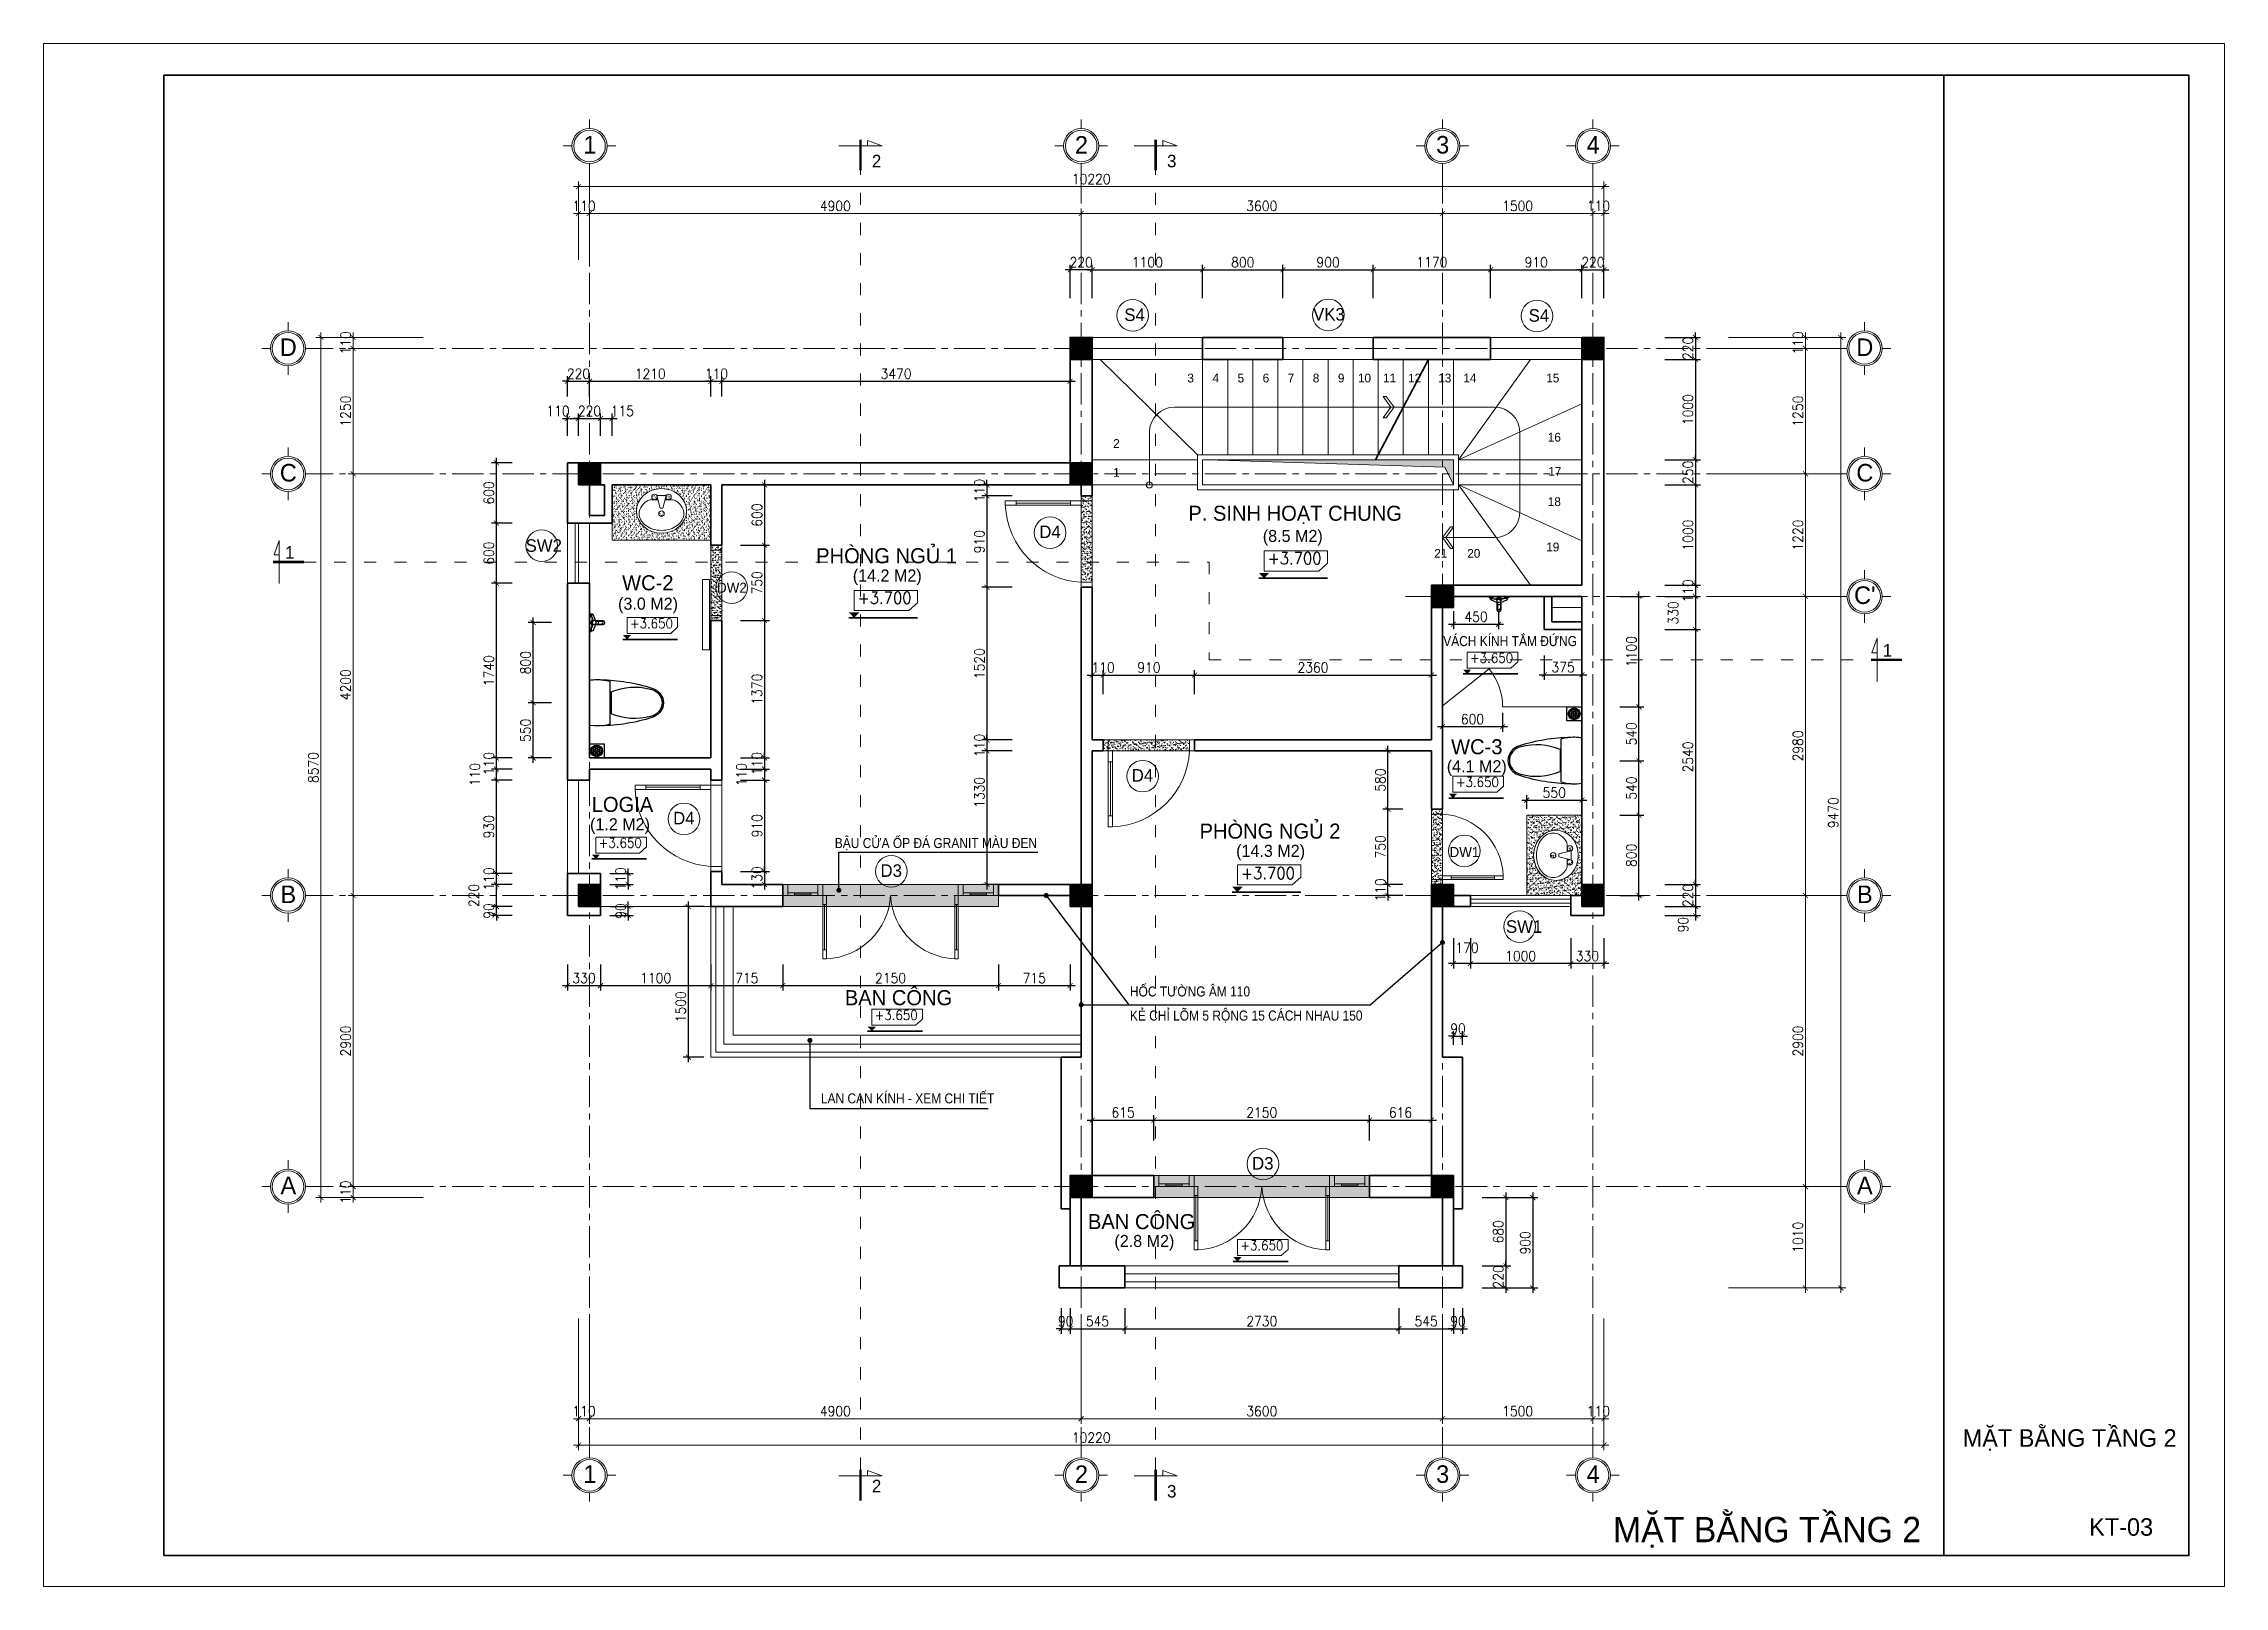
# Model space of a CAD drawing. Header units: millimetres. Extents: x -529782 to -142003, y -492574 to -273331.
# Drawn here: x -248366 to -226632, y -371894 to -356525 of the extents above; entities that cross this region are included whole.
import ezdxf
from ezdxf.enums import TextEntityAlignment as Align

# ---------------------------------------------------------------- set-up
doc = ezdxf.new("R2010")
doc.units = ezdxf.units.MM
doc.header["$LTSCALE"] = 500
doc.header["$MEASUREMENT"] = 0
doc.header["$PDMODE"] = 3
doc.linetypes.add('ACAD_ISO03W100', pattern=[30, 12, -18])
doc.linetypes.add('CENTER', pattern=[2, 1.25, -0.25, 0.25, -0.25])
doc.layers.get('0').update_dxf_attribs({"linetype": 'CONTINUOUS', "lineweight": 13})
doc.layers.get('Defpoints').update_dxf_attribs({"color": 255, "linetype": 'CONTINUOUS', "lineweight": 13})
for name, color, linetype, lineweight in [('1.cat 30', 30, 'CONTINUOUS', 35), ('1.cot', 2, 'CONTINUOUS', 35), ('2.thay 145', 145, 'CONTINUOUS', 18), ('3.manh 08', 8, 'CONTINUOUS', 9), ('4.dim 08', 8, 'CONTINUOUS', 13), ('5.noi that 15', 15, 'CONTINUOUS', 9), ('7.tim 67', 67, 'CENTER', 9), ('8.vat lieu 08', 8, 'CONTINUOUS', 5), ('9.text \xad white', 7, 'CONTINUOUS', 15), ('CA.manh 08', 8, 'CONTINUOUS', 9), ('CA.thay 145', 145, 'CONTINUOUS', 18), ('CHITIET', 9, 'CONTINUOUS', 9), ('noithat', 15, 'CONTINUOUS', 9)]:
    doc.layers.add(name, color=color, linetype=linetype, lineweight=lineweight)
doc.layers.add('Furniture', color=155, linetype='CONTINUOUS')
doc.layers.add('Interior', color=15, linetype='CONTINUOUS')
doc.styles.add('CA.JSC1', font='')
doc.styles.get("Standard").update_dxf_attribs({"font": 'txt.shx', "width": 0.9})
doc.styles.add('VnAvantH', font='')
doc.styles.get('CA.JSC1').set_extended_font_data('.VnAvantH')
doc.styles.get('VnAvantH').set_extended_font_data('.VnAvantH')
doc.dimstyles.new('CA 50', dxfattribs={"dimscale": 0, "dimtxt": 100, "dimasz": 50, "dimexe": 50, "dimexo": 0, "dimgap": 25, "dimtad": 1, "dimdec": 0, "dimzin": 0, "dimdsep": 46, "dimtxsty": 'Standard', "dimblk": 'ARCHTICK', "dimcen": 0.09, "dimdle": 50, "dimclrd": 256, "dimclre": 256, "dimclrt": 7, "dimadec": 0, "dimazin": 0, "dimtfac": 1, "dimtdec": 0, "dimtix": 1, "dimtmove": 2, "dimatfit": 3, "dimldrblk": 'DOT', "dimfxl": 1, "dimtolj": 1, "dimtzin": 0, "dimarcsym": 0})
pattern_1 = [(37.50000000000001, (0, 0), (-1.259867162192163, 38.53647538026317), [0, -30.4, 0, -34, 0, -32.5]), (7.499999999999999, (0, 0), (35.39553410535454, 56.4429213045948), [0, -16.4, 0, -27.4, 0, -10.5]), (327.5, (-24.6, 0), (62.2828372350299, 0.11318107073929), [0, -10, 0, -36, 0, -47]), (317.5, (-24.6, 0), (60.12253209144586, 17.55351129868498), [0, -5, 0, -23.6, 0, -27])]

msp = doc.modelspace()

# ---------------------------------------------------------------- texts
at = {"layer": '9.text \xad white'}
for s, height, style, p in [('2', 124.999999999455, 'VnAvantH', (-240110.5946626945, -357756.8797202609)), ('3', 124.999999999455, 'VnAvantH', (-237169.3169930151, -357756.8797202609)), ('s4', 124.999999999455, 'VnAvantH', (-237595.3454287634, -359288.163750184)), ('vk3', 124.999999999455, 'VnAvantH', (-235714.2646618262, -359283.1868865318)), ('s4', 124.999999999455, 'VnAvantH', (-233565.6811301108, -359295.0687846956)), ('3', 87.49999999961852, 'VnAvantH', (-236966.7380658184, -359899.7455064543)), ('4', 87.49999999961852, 'VnAvantH', (-236716.7380658184, -359899.7455064543)), ('5', 87.49999999961852, 'VnAvantH', (-236466.7380658183, -359899.7455064543)), ('6', 87.49999999961852, 'VnAvantH', (-236216.7380658183, -359899.7455064543)), ('7', 87.49999999961852, 'VnAvantH', (-235966.7380658183, -359899.7455064543)), ('8', 87.49999999961852, 'VnAvantH', (-235716.7380658183, -359899.7455064543)), ('9', 87.49999999961852, 'VnAvantH', (-235466.7380658183, -359899.7455064543)), ('10', 87.49999999961852, 'VnAvantH', (-235266.7380658183, -359899.7455064543)), ('11', 87.49999999961852, 'VnAvantH', (-235016.7380658183, -359899.7455064543)), ('12', 87.49999999961852, 'VnAvantH', (-234766.7380658183, -359899.7455064543)), ('13', 87.49999999961852, 'VnAvantH', (-234466.7380658183, -359899.7455064543)), ('14', 87.49999999961852, 'VnAvantH', (-234216.7380658183, -359899.7455064543)), ('15', 87.49999999961852, 'VnAvantH', (-233389.7380658183, -359899.7455064543)), ('2', 87.49999999961852, 'VnAvantH', (-237706.2380658186, -360552.2455064543)), ('16', 87.49999999961852, 'VnAvantH', (-233374.7380658183, -360489.2455064543)), ('1', 87.49999999961852, 'VnAvantH', (-237706.2380658186, -360840.2455064543)), ('17', 87.49999999961852, 'VnAvantH', (-233369.2380658183, -360828.7455064543)), ('p. sinh ho¹t chung', 150, 'CA.JSC1', (-236957.2814633437, -361278.1656239377)), ('18', 87.49999999961852, 'VnAvantH', (-233374.7380658183, -361131.7455064543)), ('d4', 124.999999999455, 'VnAvantH', (-238442.6212126981, -361450.2166415371)), ('(8.5 M2)', 120, 'CA.JSC1', (-236215.256681089, -361489.0269575333)), ('1', 124.999999999455, 'VnAvantH', (-245959.4731800494, -361655.9307773743)), ('sw2', 124.999999999455, 'VnAvantH', (-243561.8947691941, -361587.4558395804)), ('phßng ngñ 1', 150, 'CA.JSC1', (-240666.2814633437, -361701.6656239377)), ('21', 87.49999999961852, 'VnAvantH', (-234506.7380658183, -361646.7455064543)), ('20', 87.49999999961852, 'VnAvantH', (-234177.2380658183, -361646.7455064543)), ('19', 87.49999999961852, 'VnAvantH', (-233390.2380658183, -361583.2455064543)), ('wc-2', 150, 'CA.JSC1', (-242600.427454474, -361970.8653968253)), ('(14.2 M2)', 120, 'CA.JSC1', (-240301.256681089, -361883.0269575333)), ('(3.0 M2)', 120, 'CA.JSC1', (-242640.756681089, -362163.9105889473)), ('dw2', 99.99999999956404, 'VnAvantH', (-241654.4924061509, -361994.8851013411)), ('1', 124.999999999455, 'VnAvantH', (-230035.6124198098, -362630.7688519602)), ('wc-3', 150, 'CA.JSC1', (-234338.8964449477, -363604.0283448492)), ('d4', 124.999999999455, 'VnAvantH', (-237520.8343299348, -363876.8451344878)), ('(4.1 M2)', 120, 'CA.JSC1', (-234381.7256715626, -363783.1899055572)), ('logia', 150, 'CA.JSC1', (-242903.4422797365, -364178.8842267095)), ('(1.2 M2)', 120, 'CA.JSC1', (-242919.9174974819, -364361.2455603051)), ('d4', 124.999999999455, 'VnAvantH', (-242091.7859409577, -364302.5401483194)), ('phßng ngñ 2', 150, 'CA.JSC1', (-236845.7814633437, -364444.6656239377)), ('(14.3 M2)', 120, 'CA.JSC1', (-236480.756681089, -364626.0269575333)), ('dw1', 99.99999999956404, 'VnAvantH', (-234354.3795839479, -364627.9960776268)), ('d3', 124.999999999455, 'VnAvantH', (-240025.1125207134, -364825.4237048039)), ('sw1', 124.999999999455, 'VnAvantH', (-233791.7921859859, -365383.1656799798)), ('ban c«ng', 150, 'CA.JSC1', (-240380.4023360295, -366104.0897294877)), ('d3', 124.999999999455, 'VnAvantH', (-236322.1069511673, -367741.4947230327)), ('ban c«ng', 150, 'CA.JSC1', (-237957.6605943199, -368334.6386664043)), ('(2.8 M2)', 120, 'CA.JSC1', (-237694.1358120652, -368512.4999999999)), ('mÆt b»ng tÇng 2', 175.0000000057414, 'CA.JSC1', (-229240.2353177091, -370503.025722716)), ('2', 124.999999999455, 'VnAvantH', (-240110.5946626945, -370956.4291434883)), ('3', 124.999999999455, 'VnAvantH', (-237169.3169930151, -371008.4575098416)), ('mÆt b»ng tÇng 2', 252, 'CA.JSC1', (-232725.1588193486, -371453.6150068378))]:
    msp.add_text(s, height=height, dxfattribs=dict(at, style=style)).set_placement(p)
at = {"layer": '9.text \xad white', "style": 'CA.JSC1', "width": 0.8912940669403804}
for s, p in [('v¸ch kÝnh t¾m ®øng ', (-234417.0085330193, -362526.7711670403)), ('bËu cöa èp ®¸ granit mµu ®en', (-240480.603838535, -364538.5284222498)), ('hèc t\xadêng ©m 110', (-237539.4463806758, -366017.2500741133)), ('kÎ chØ lâm 5 réng 15 c¸ch nhau 150 ', (-237539.4463806758, -366256.9583375028)), ('lan can kÝnh - xem chi tiÕt', (-240619.2914647795, -367082.1116975124))]:
    msp.add_text(s, height=100, dxfattribs=at).set_placement(p)
at = {"layer": '9.text \xad white', "style": 'CA.JSC1'}
msp.add_text('kt-03', height=175.0000000057414, dxfattribs=at).set_placement((-227660.8688638968, -371389.4601431544), align=Align.CENTER)
at = {"layer": '9.text \xad white', "lineweight": 100, "attachment_point": 1}
for s, insert, char_height, width in [('+3.700', (-236166.9851363482, -361591.5311534228), 120, 546.9), ('+3.700', (-240252.9851363482, -361985.5311534228), 120, 546.9), ('+3.650', (-242523.1348893286, -362252.0688520969), 96, 437.52), ('+3.650', (-234149.9637802055, -362596.538474672), 96, 437.52), ('+3.650', (-234291.2961261985, -363833.0421797726), 96, 437.52), ('+3.650', (-242833.5675449546, -364439.1726223152), 96, 437.52), ('+3.700', (-236432.4851363482, -364728.5311534228), 120, 546.9), ('+3.650', (-240084.0478580543, -366154.3831617919), 96, 437.52), ('+3.650', (-236439.6340433436, -368448.5617768937), 96, 437.52)]:
    msp.add_mtext(s, dxfattribs=dict(at, insert=insert, char_height=char_height, width=width))

# ---------------------------------------------------------------- blocks, each defined once
blk = doc.blocks.new('mui ten')
at = {"layer": '2.thay 145', "color": 2}
for points in [[(215.9530817739433, 213.65967309798), (154.2804254583607, 213.65967309798), (0, 0), (61.67265631558257, 0)], [(61.67265631558257, 0), (0, 0), (154.2804254583607, -213.6596730979509), (215.9530817739433, -213.6596730979509)]]:
    blk.add_lwpolyline(points, close=True, dxfattribs=at)
blk = doc.blocks.new('A$C748E2B85')
at = {"layer": 'Interior', "linetype": 'Continuous'}
for p, q in [((454.9078383371234, 729.4450964294374), (4.907838337123394, 729.4450964294374)), ((443.4428701847792, 523.0756696760654), (16.37280648946762, 523.0756696760654)), ((120.2002038061619, 513.6350480206311), (339.6154957935214, 513.6350480206311))]:
    blk.add_line(p, q, dxfattribs=at)
at = {"layer": 'Interior'}
for p, q in [((460.623056165874, 678.309802159667), (454.9078383371234, 729.4450964294374)), ((460.623056165874, 625.2653613947332), (460.623056165874, 678.309802159667)), ((443.4428701847792, 523.0756696760654), (455.0607122182846, 574.9670556634665)), ((455.0607122182846, 574.9670556634665), (460.623056165874, 625.2653613947332))]:
    blk.add_line(p, q, dxfattribs=at)
at = {"layer": 'Interior', "linetype": 'Continuous'}
for start, end in [(170.5376780025137, 187.7399460608841), (187.7399460608841, 195.8219819027273)]:
    blk.add_arc((470.6721695438027, 651.8177002482116), 472.1889783439482, start, end, dxfattribs=at)
at = {"layer": 'Interior'}
for centre, radius, start, end in [((1857.315027289093, 657.5956825204194), 1857.737852278393, 181.2223681000156, 197.2477400344126), ((686.6743587851524, 277.5299879200757), 613.7088623028949, 157.3737438994382, 194.7785650620011), ((-226.8586591854692, 277.5299879200757), 613.7088623028949, 345.2214349379988, 22.62625610056185), ((-1397.499350614846, 657.5956825204194), 1857.737852278393, 342.7522599655873, 358.7776318999843), ((242.327092282474, 156.1984405256808), 166.7070351506958, 197.2477400344126, 249.5476091976655), ((253.6172482296824, 163.284667480737), 165.8356054027062, 194.7785650620011, 226.85426446044), ((229.9078498035669, 137.9887551479042), 131.1654632825287, 226.85426446044, 313.14573553956), ((229.9078383371234, 122.8973074816167), 131.1654632825287, 249.5476091976655, 290.4523908023345), ((217.4885843843222, 156.1984405256808), 166.7070351506958, 290.4523908023345, 342.7522599655873), ((206.1984513700008, 163.284667480737), 165.8356054027062, 313.14573553956, 345.2214349379988)]:
    blk.add_arc(centre, radius, start, end, dxfattribs=at)
blk = doc.blocks.new('A$C1A9D127A')
at = {"layer": 'noithat', "color": 135, "linetype": 'Continuous'}
for p, q in [((49.99985728343017, 109.9998206971213), (-0.0001427165698260069, 109.9998206971213)), ((-0.0001427165698260069, 109.9998206971213), (-0.0001427165698260069, -0.000179302878677845)), ((49.99985728343017, -0.000179302878677845), (49.99985728343017, 109.9998206971213)), ((-0.0001427165698260069, -0.000179302878677845), (49.99985728343017, -0.000179302878677845))]:
    blk.add_line(p, q, dxfattribs=at)
blk = doc.blocks.new('A$C2BDB356E')
at = {"layer": 'noithat', "color": 135, "linetype": 'Continuous'}
for p, q in [((0.0007344302721321583, 599.9999563574092), (0.0007344302721321583, 699.9999563574092)), ((0.0007344302721321583, 699.9999563574092), (40.00073443027213, 699.9999563574092)), ((40.00073443027213, 699.9999563574092), (40.00073443027213, 599.9999563574092)), ((40.00073443027213, 599.9999563574092), (0.0007344302721321583, 599.9999563574092)), ((0.0007344302721321583, 99.99995635740925), (0.0007344302721321583, -4.364259075373411e-05)), ((40.00073443027213, 99.99995635740925), (0.0007344302721321583, 99.99995635740925)), ((40.00073443027213, -4.364259075373411e-05), (40.00073443027213, 99.99995635740925)), ((0.0007344302721321583, -4.364259075373411e-05), (40.00073443027213, -4.364259075373411e-05))]:
    blk.add_line(p, q, dxfattribs=at)
at = {"layer": 'noithat', "color": 8, "linetype": 'Continuous'}
for p, q in [((0.0007344302721321583, 99.99995635740925), (0.0007344302721321583, 599.9999563574092)), ((20.00073443027213, 599.9999563574092), (20.00073443027213, 99.99995635740925)), ((40.00073443027213, 599.9999563574092), (40.00073443027213, 99.99995635740925))]:
    blk.add_line(p, q, dxfattribs=at)
at = {"layer": 'noithat', "color": 1, "linetype": 'Continuous'}
blk.add_arc((10.18820847296689, 740.3098040898665), 740.9098847954065, 272.306074052381, 356.8812333185894, dxfattribs=at)
blk = doc.blocks.new('ki hieu cost')
at = {"layer": '1.cat 30'}
blk.add_line((-119312.6479903211, -196389.5266377838), (-118175.9534743076, -196389.5266377837), dxfattribs=at)
at = {"layer": '3.manh 08'}
blk.add_lwpolyline([(-119227.225577535, -195933.8747298737), (-119227.225577535, -196268.1983629046), (-118320.4604987512, -196268.1983629046), (-118175.9534743076, -196138.8011558482), (-118175.9534743076, -195933.8747298737)], close=True, dxfattribs=at)
blk.add_solid([(-119312.6479903211, -196299.0221607631), (-119141.803164749, -196299.0221607631), (-119227.225577535, -196389.5266377839)], dxfattribs=at)
blk = doc.blocks.new('khung co loan')
at = {"layer": '1.cat 30'}
blk.add_lwpolyline([(1158.281703106128, -14553.47590842255), (1158.281703106128, -303.4759079545038), (20658.28170374641, -303.4759079545038), (20658.28170374641, -14553.47590842255)], close=True, dxfattribs=at)
blk.add_lwpolyline([(18298.08122972515, -303.4759079552605), (18298.08122972515, -14553.47590842255)], dxfattribs=at)
at = {"layer": '3.manh 08'}
blk.add_lwpolyline([(0, -14850.00000048772), (21000.00000000023, -14850.00000048772), (21000.00000000023, -4.877219907939434e-07), (0, -4.877219907939434e-07)], close=True, dxfattribs=at)
blk = doc.blocks.new('A$C41BA5761')
at = {"layer": '2.thay 145'}
blk.add_lwpolyline([(839.9994073519047, 524.9998310285737, -3898660.642287513), (839.9994073521084, 525.0001542164828, 1.154242490888426e-06), (839.9994073524431, 524.9999926225864, 1.154242490888426e-06)], format="xyb", dxfattribs=at)
at = {"layer": '3.manh 08'}
for p, q in [((524.9994049160159, 1050.000159478077), (524.9994049160159, 875.0001713204256)), ((174.9994048396911, 525.0001523148676), (-0.000583361616008915, 525.0001523148676)), ((874.9994049923262, 525.0001523148676), (1049.999393193633, 525.0001523148676)), ((524.9994049160159, 0.0001831847475841641), (524.9994049160159, 175.000171342399))]:
    blk.add_line(p, q, dxfattribs=at)
blk.add_arc((524.9994049160159, 525.0001713313977), 349.9999999890093, 359.9999968883953, 359.9999381014106, dxfattribs=at)
blk = doc.blocks.new('_ArchTick')
at = {"color": 1, "linetype": 'ByBlock', "const_width": 0.150000081}
blk.add_lwpolyline([(-0.5000002699998731, -0.5000002699998731), (0.5000002699998731, 0.5000002699998731)], dxfattribs=at)
blk = doc.blocks.new('*D628')
at = {"layer": '7.tim 67', "linetype": 'Continuous', "lineweight": -2, "transparency": 16777216}
for p, q in [((5.823591963835773e-11, 2483.999999999942), (-49.99999999994176, 2483.999999999942)), ((5.820766091346741e-11, 2022.499999999942), (5.82389812553556e-11, 2533.999999999942)), ((5.823591963835773e-11, 2483.999999999942), (110.0000000000582, 2483.999999999942)), ((110.0000000000582, 2022.499999999942), (110.0000000000582, 2533.999999999942)), ((110.0000000000582, 2483.999999999942), (160.0000000000582, 2483.999999999942))]:
    blk.add_line(p, q, dxfattribs=at)
at = {"layer": 'Defpoints', "color": 0, "linetype": 'Continuous', "transparency": 16777216}
for p in [(110.0000000000582, 2483.999999999942), (5.820766091346741e-11, 2022.499999999942), (110.0000000000582, 2022.499999999942)]:
    blk.add_point(p, dxfattribs=at)
at = {"layer": '7.tim 67', "linetype": 'Continuous', "lineweight": -2, "transparency": 16777216, "xscale": 50, "yscale": 50, "zscale": 50}
blk.add_blockref('_ArchTick', (5.823591963835773e-11, 2483.999999999942), dxfattribs=at)
at = {"layer": '7.tim 67', "linetype": 'Continuous', "lineweight": -2, "transparency": 16777216, "xscale": 50, "yscale": 50, "zscale": 50, "rotation": 180}
blk.add_blockref('_ArchTick', (110.0000000000582, 2483.999999999942), dxfattribs=at)
at = {"layer": '7.tim 67', "color": 7, "linetype": 'Continuous', "transparency": 16777216, "insert": (55.00000000005824, 2558.999999999942), "char_height": 100, "attachment_point": 5}
blk.add_mtext('\\A1;110', dxfattribs=at)
blk = doc.blocks.new('_DOT')
at = {"color": 1, "linetype": 'ByBlock'}
blk.add_line((-0.5, 0), (-1, 0), dxfattribs=at)
at = {"color": 1, "linetype": 'ByBlock', "const_width": 0.5}
blk.add_lwpolyline([(-0.25, 0, 1), (0.25, 0, 1)], format="xyb", close=True, dxfattribs=at)
blk = doc.blocks.new('*D629')
at = {"layer": '7.tim 67', "linetype": 'Continuous', "lineweight": -2, "transparency": 16777216}
for p, q in [((60.00000000005824, 2483.999999999942), (5060.000000000058, 2483.999999999942)), ((110.0000000000582, 2022.499999999942), (110.0000000000582, 2533.999999999942)), ((5010.000000000058, 2022.499999999942), (5010.000000000058, 2533.999999999942))]:
    blk.add_line(p, q, dxfattribs=at)
at = {"layer": 'Defpoints', "color": 0, "linetype": 'Continuous', "transparency": 16777216}
for p in [(5010.000000000058, 2483.999999999942), (110.0000000000582, 2022.499999999942), (5010.000000000058, 2022.499999999942)]:
    blk.add_point(p, dxfattribs=at)
at = {"layer": '7.tim 67', "linetype": 'Continuous', "lineweight": -2, "transparency": 16777216, "xscale": 50, "yscale": 50, "zscale": 50, "rotation": 180}
blk.add_blockref('_ArchTick', (110.0000000000582, 2483.999999999942), dxfattribs=at)
at = {"layer": '7.tim 67', "linetype": 'Continuous', "lineweight": -2, "transparency": 16777216, "xscale": 50, "yscale": 50, "zscale": 50}
blk.add_blockref('_ArchTick', (5010.000000000058, 2483.999999999942), dxfattribs=at)
at = {"layer": '7.tim 67', "color": 7, "linetype": 'Continuous', "transparency": 16777216, "insert": (2560.000000000058, 2558.999999999942), "char_height": 100, "attachment_point": 5}
blk.add_mtext('\\A1;4900', dxfattribs=at)
blk = doc.blocks.new('*D630')
at = {"layer": '7.tim 67', "linetype": 'Continuous', "lineweight": -2, "transparency": 16777216}
for p, q in [((4960.000000000058, 2483.999999999942), (8659.999999999302, 2483.999999999942)), ((5010.000000000058, 2022.499999999942), (5010.000000000058, 2533.999999999942)), ((8609.999999999302, 2022.499999999942), (8609.999999999302, 2533.999999999942))]:
    blk.add_line(p, q, dxfattribs=at)
at = {"layer": 'Defpoints', "color": 0, "linetype": 'Continuous', "transparency": 16777216}
for p in [(8609.999999999302, 2483.999999999942), (5010.000000000058, 2022.499999999942), (8609.999999999302, 2022.499999999942)]:
    blk.add_point(p, dxfattribs=at)
at = {"layer": '7.tim 67', "linetype": 'Continuous', "lineweight": -2, "transparency": 16777216, "xscale": 50, "yscale": 50, "zscale": 50, "rotation": 180}
blk.add_blockref('_ArchTick', (5010.000000000058, 2483.999999999942), dxfattribs=at)
at = {"layer": '7.tim 67', "linetype": 'Continuous', "lineweight": -2, "transparency": 16777216, "xscale": 50, "yscale": 50, "zscale": 50}
blk.add_blockref('_ArchTick', (8609.999999999302, 2483.999999999942), dxfattribs=at)
at = {"layer": '7.tim 67', "color": 7, "linetype": 'Continuous', "transparency": 16777216, "insert": (6809.99999999968, 2558.999999999942), "char_height": 100, "attachment_point": 5}
blk.add_mtext('\\A1;3600', dxfattribs=at)
blk = doc.blocks.new('*D631')
at = {"layer": '7.tim 67', "linetype": 'Continuous', "lineweight": -2, "transparency": 16777216}
for p, q in [((8559.999999999302, 2483.999999999942), (10160.00000000006, 2483.999999999942)), ((8609.999999999302, 2022.499999999942), (8609.999999999302, 2533.999999999942)), ((10110.00000000006, 2022.499999999942), (10110.00000000006, 2533.999999999942))]:
    blk.add_line(p, q, dxfattribs=at)
at = {"layer": 'Defpoints', "color": 0, "linetype": 'Continuous', "transparency": 16777216}
for p in [(10110.00000000006, 2483.999999999942), (8609.999999999302, 2022.499999999942), (10110.00000000006, 2022.499999999942)]:
    blk.add_point(p, dxfattribs=at)
at = {"layer": '7.tim 67', "linetype": 'Continuous', "lineweight": -2, "transparency": 16777216, "xscale": 50, "yscale": 50, "zscale": 50, "rotation": 180}
blk.add_blockref('_ArchTick', (8609.999999999302, 2483.999999999942), dxfattribs=at)
at = {"layer": '7.tim 67', "linetype": 'Continuous', "lineweight": -2, "transparency": 16777216, "xscale": 50, "yscale": 50, "zscale": 50}
blk.add_blockref('_ArchTick', (10110.00000000006, 2483.999999999942), dxfattribs=at)
at = {"layer": '7.tim 67', "color": 7, "linetype": 'Continuous', "transparency": 16777216, "insert": (9359.99999999968, 2558.999999999942), "char_height": 100, "attachment_point": 5}
blk.add_mtext('\\A1;1500', dxfattribs=at)
blk = doc.blocks.new('*D632')
at = {"layer": '7.tim 67', "linetype": 'Continuous', "lineweight": -2, "transparency": 16777216}
for p, q in [((10110.00000000006, 2483.999999999942), (10060.00000000006, 2483.999999999942)), ((10110.00000000006, 2022.499999999942), (10110.00000000006, 2533.999999999942)), ((10110.00000000006, 2483.999999999942), (10220.00000000006, 2483.999999999942)), ((10220.00000000006, 2022.499999999942), (10220.00000000006, 2533.999999999942)), ((10220.00000000006, 2483.999999999942), (10270.00000000006, 2483.999999999942))]:
    blk.add_line(p, q, dxfattribs=at)
at = {"layer": 'Defpoints', "color": 0, "linetype": 'Continuous', "transparency": 16777216}
for p in [(10220.00000000006, 2483.999999999942), (10110.00000000006, 2022.499999999942), (10220.00000000006, 2022.499999999942)]:
    blk.add_point(p, dxfattribs=at)
at = {"layer": '7.tim 67', "linetype": 'Continuous', "lineweight": -2, "transparency": 16777216, "xscale": 50, "yscale": 50, "zscale": 50}
blk.add_blockref('_ArchTick', (10110.00000000006, 2483.999999999942), dxfattribs=at)
at = {"layer": '7.tim 67', "linetype": 'Continuous', "lineweight": -2, "transparency": 16777216, "xscale": 50, "yscale": 50, "zscale": 50, "rotation": 180}
blk.add_blockref('_ArchTick', (10220.00000000006, 2483.999999999942), dxfattribs=at)
at = {"layer": '7.tim 67', "color": 7, "linetype": 'Continuous', "transparency": 16777216, "insert": (10165.00000000006, 2558.999999999942), "char_height": 100, "attachment_point": 5}
blk.add_mtext('\\A1;110', dxfattribs=at)
blk = doc.blocks.new('*D633')
at = {"layer": '7.tim 67', "linetype": 'Continuous', "lineweight": -2, "transparency": 16777216}
for p, q in [((-49.99999999994175, 2752.499999999942), (10270.00000000006, 2752.499999999942)), ((5.820766091346741e-11, 2022.499999999942), (5.825542213863416e-11, 2802.499999999942)), ((10220.00000000006, 2022.499999999942), (10220.00000000006, 2802.499999999942))]:
    blk.add_line(p, q, dxfattribs=at)
at = {"layer": 'Defpoints', "color": 0, "linetype": 'Continuous', "transparency": 16777216}
for p in [(10220.00000000006, 2752.499999999942), (5.820766091346741e-11, 2022.499999999942), (10220.00000000006, 2022.499999999942)]:
    blk.add_point(p, dxfattribs=at)
at = {"layer": '7.tim 67', "linetype": 'Continuous', "lineweight": -2, "transparency": 16777216, "xscale": 50, "yscale": 50, "zscale": 50, "rotation": 180}
blk.add_blockref('_ArchTick', (5.825236052163629e-11, 2752.499999999942), dxfattribs=at)
at = {"layer": '7.tim 67', "linetype": 'Continuous', "lineweight": -2, "transparency": 16777216, "xscale": 50, "yscale": 50, "zscale": 50}
blk.add_blockref('_ArchTick', (10220.00000000006, 2752.499999999942), dxfattribs=at)
at = {"layer": '7.tim 67', "color": 7, "linetype": 'Continuous', "transparency": 16777216, "insert": (5110.000000000058, 2827.499999999942), "char_height": 100, "attachment_point": 5}
blk.add_mtext('\\A1;10220', dxfattribs=at)
blk = doc.blocks.new('*D634')
at = {"layer": '7.tim 67', "linetype": 'Continuous', "lineweight": -2, "transparency": 16777216}
for p, q in [((-1548.000000000058, 1250.000000000058), (-2296.000000000058, 1250.000000000058)), ((-1548.000000000058, 1140.000000000058), (-2296.000000000058, 1140.000000000058)), ((-2246.000000000058, 1250.000000000058), (-2246.000000000058, 1300.000000000058)), ((-2246.000000000058, 1250.000000000058), (-2246.000000000058, 1140.000000000058)), ((-2246.000000000058, 1140.000000000058), (-2246.000000000058, 1090.000000000058))]:
    blk.add_line(p, q, dxfattribs=at)
at = {"layer": 'Defpoints', "color": 0, "linetype": 'Continuous', "transparency": 16777216}
for p in [(-2246.000000000058, 1140.000000000058), (-1548.000000000058, 1250.000000000058), (-1548.000000000058, 1140.000000000058)]:
    blk.add_point(p, dxfattribs=at)
at = {"layer": '7.tim 67', "linetype": 'Continuous', "lineweight": -2, "transparency": 16777216, "xscale": 50, "yscale": 50, "zscale": 50}
for p, rotation in [((-2246.000000000058, 1250.000000000058), 270), ((-2246.000000000058, 1140.000000000058), 90)]:
    blk.add_blockref('_ArchTick', p, dxfattribs=dict(at, rotation=rotation))
at = {"layer": '7.tim 67', "color": 7, "linetype": 'Continuous', "transparency": 16777216, "insert": (-2321.000000000059, 1195.000000000058), "char_height": 100, "attachment_point": 5, "rotation": 90}
blk.add_mtext('\\A1;110', dxfattribs=at)
blk = doc.blocks.new('*D635')
at = {"layer": '7.tim 67', "linetype": 'Continuous', "lineweight": -2, "transparency": 16777216}
for p, q in [((-1548.000000000058, 1140.000000000058), (-2296.000000000058, 1140.000000000058)), ((-2246.000000000058, 1190.000000000058), (-2246.000000000058, -160.000000000058)), ((-1548.000000000058, -110.0000000000582), (-2296.000000000058, -110.000000000058))]:
    blk.add_line(p, q, dxfattribs=at)
at = {"layer": 'Defpoints', "color": 0, "linetype": 'Continuous', "transparency": 16777216}
for p in [(-1548.000000000058, 1140.000000000058), (-2246.000000000058, -110.000000000058), (-1548.000000000058, -110.0000000000582)]:
    blk.add_point(p, dxfattribs=at)
at = {"layer": '7.tim 67', "linetype": 'Continuous', "lineweight": -2, "transparency": 16777216, "xscale": 50, "yscale": 50, "zscale": 50}
for p, rotation in [((-2246.000000000058, 1140.000000000058), 90), ((-2246.000000000058, -110.000000000058), 270)]:
    blk.add_blockref('_ArchTick', p, dxfattribs=dict(at, rotation=rotation))
at = {"layer": '7.tim 67', "color": 7, "linetype": 'Continuous', "transparency": 16777216, "insert": (-2321.000000000058, 514.9999999999998), "char_height": 100, "attachment_point": 5, "rotation": 90}
blk.add_mtext('\\A1;1250', dxfattribs=at)
blk = doc.blocks.new('*D636')
at = {"layer": '7.tim 67', "linetype": 'Continuous', "lineweight": -2, "transparency": 16777216}
for p, q in [((-1548.000000000058, -110.0000000000582), (-2296.000000000057, -110.000000000058)), ((-2246.000000000057, -60.00000000005801), (-2246.000000000058, -4359.999999999999)), ((-1548.000000000058, -4310), (-2296.000000000058, -4309.999999999999))]:
    blk.add_line(p, q, dxfattribs=at)
at = {"layer": 'Defpoints', "color": 0, "linetype": 'Continuous', "transparency": 16777216}
for p in [(-1548.000000000058, -110.0000000000582), (-2246.000000000058, -4309.999999999999), (-1548.000000000058, -4310)]:
    blk.add_point(p, dxfattribs=at)
at = {"layer": '7.tim 67', "linetype": 'Continuous', "lineweight": -2, "transparency": 16777216, "xscale": 50, "yscale": 50, "zscale": 50}
for p, rotation in [((-2246.000000000057, -110.000000000058), 90), ((-2246.000000000058, -4309.999999999999), 270)]:
    blk.add_blockref('_ArchTick', p, dxfattribs=dict(at, rotation=rotation))
at = {"layer": '7.tim 67', "color": 7, "linetype": 'Continuous', "transparency": 16777216, "insert": (-2321.000000000057, -2210.000000000029), "char_height": 100, "attachment_point": 5, "rotation": 90}
blk.add_mtext('\\A1;4200', dxfattribs=at)
blk = doc.blocks.new('*D637')
at = {"layer": '7.tim 67', "linetype": 'Continuous', "lineweight": -2, "transparency": 16777216}
for p, q in [((-1548.000000000058, -4310), (-2296.000000000057, -4309.999999999999)), ((-2246.000000000057, -4259.999999999999), (-2246.000000000058, -7259.999999999941)), ((-1548.000000000058, -7209.999999999942), (-2296.000000000058, -7209.999999999941))]:
    blk.add_line(p, q, dxfattribs=at)
at = {"layer": 'Defpoints', "color": 0, "linetype": 'Continuous', "transparency": 16777216}
for p in [(-1548.000000000058, -4310), (-2246.000000000058, -7209.999999999941), (-1548.000000000058, -7209.999999999942)]:
    blk.add_point(p, dxfattribs=at)
at = {"layer": '7.tim 67', "linetype": 'Continuous', "lineweight": -2, "transparency": 16777216, "xscale": 50, "yscale": 50, "zscale": 50}
for p, rotation in [((-2246.000000000057, -4309.999999999999), 90), ((-2246.000000000058, -7209.999999999941), 270)]:
    blk.add_blockref('_ArchTick', p, dxfattribs=dict(at, rotation=rotation))
at = {"layer": '7.tim 67', "color": 7, "linetype": 'Continuous', "transparency": 16777216, "insert": (-2321.000000000057, -5759.999999999971), "char_height": 100, "attachment_point": 5, "rotation": 90}
blk.add_mtext('\\A1;2900', dxfattribs=at)
blk = doc.blocks.new('*D638')
at = {"layer": '7.tim 67', "linetype": 'Continuous', "lineweight": -2, "transparency": 16777216}
for p, q in [((-2246.000000000058, -7209.999999999941), (-2246.000000000058, -7159.999999999941)), ((-1548.000000000058, -7209.999999999942), (-2296.000000000058, -7209.999999999941)), ((-1548.000000000058, -7320), (-2296.000000000058, -7319.999999999999)), ((-2246.000000000058, -7209.999999999941), (-2246.000000000058, -7319.999999999999)), ((-2246.000000000058, -7319.999999999999), (-2246.000000000058, -7369.999999999999))]:
    blk.add_line(p, q, dxfattribs=at)
at = {"layer": 'Defpoints', "color": 0, "linetype": 'Continuous', "transparency": 16777216}
for p in [(-2246.000000000058, -7319.999999999999), (-1548.000000000058, -7209.999999999942), (-1548.000000000058, -7320)]:
    blk.add_point(p, dxfattribs=at)
at = {"layer": '7.tim 67', "linetype": 'Continuous', "lineweight": -2, "transparency": 16777216, "xscale": 50, "yscale": 50, "zscale": 50}
for p, rotation in [((-2246.000000000058, -7209.999999999941), 270), ((-2246.000000000058, -7319.999999999999), 90)]:
    blk.add_blockref('_ArchTick', p, dxfattribs=dict(at, rotation=rotation))
at = {"layer": '7.tim 67', "color": 7, "linetype": 'Continuous', "transparency": 16777216, "insert": (-2321.000000000057, -7264.999999999971), "char_height": 100, "attachment_point": 5, "rotation": 90}
blk.add_mtext('\\A1;110', dxfattribs=at)
blk = doc.blocks.new('*D639')
at = {"layer": '7.tim 67', "linetype": 'Continuous', "lineweight": -2, "transparency": 16777216}
for p, q in [((-1548.000000000058, 1250.000000000058), (-2617.000000000058, 1250.000000000058)), ((-2567.00000000006, -7369.999999999999), (-2567.000000000058, 1300.000000000058)), ((-1548.000000000058, -7320), (-2617.00000000006, -7319.999999999999))]:
    blk.add_line(p, q, dxfattribs=at)
at = {"layer": 'Defpoints', "color": 0, "linetype": 'Continuous', "transparency": 16777216}
for p in [(-2567.000000000058, 1250.000000000058), (-1548.000000000058, 1250.000000000058), (-1548.000000000058, -7320)]:
    blk.add_point(p, dxfattribs=at)
at = {"layer": '7.tim 67', "linetype": 'Continuous', "lineweight": -2, "transparency": 16777216, "xscale": 50, "yscale": 50, "zscale": 50}
for p, rotation in [((-2567.000000000058, 1250.000000000058), 90), ((-2567.00000000006, -7319.999999999999), 270)]:
    blk.add_blockref('_ArchTick', p, dxfattribs=dict(at, rotation=rotation))
at = {"layer": '7.tim 67', "color": 7, "linetype": 'Continuous', "transparency": 16777216, "insert": (-2642.000000000059, -3034.999999999971), "char_height": 100, "attachment_point": 5, "rotation": 90}
blk.add_mtext('\\A1;8570', dxfattribs=at)
blk = doc.blocks.new('*D640')
at = {"layer": '7.tim 67', "linetype": 'Continuous', "lineweight": -2, "transparency": 16777216}
for p, q in [((5.817367696478944e-11, -8525.5), (5.810959732102405e-11, -9572.000000000058)), ((110.0000000000582, -8525.5), (110.0000000000581, -9572.000000000058)), ((5.811265893802192e-11, -9522.000000000058), (-49.99999999994188, -9522.000000000058)), ((5.811265893802192e-11, -9522.000000000058), (110.0000000000582, -9522.000000000058)), ((110.0000000000582, -9522.000000000058), (160.0000000000582, -9522.000000000058))]:
    blk.add_line(p, q, dxfattribs=at)
at = {"layer": 'Defpoints', "color": 0, "linetype": 'Continuous', "transparency": 16777216}
for p in [(5.817367696478944e-11, -8525.5), (110.0000000000582, -8525.5), (110.0000000000582, -9522.000000000058)]:
    blk.add_point(p, dxfattribs=at)
at = {"layer": '7.tim 67', "linetype": 'Continuous', "lineweight": -2, "transparency": 16777216, "xscale": 50, "yscale": 50, "zscale": 50}
blk.add_blockref('_ArchTick', (5.811265893802192e-11, -9522.000000000058), dxfattribs=at)
at = {"layer": '7.tim 67', "linetype": 'Continuous', "lineweight": -2, "transparency": 16777216, "xscale": 50, "yscale": 50, "zscale": 50, "rotation": 180}
blk.add_blockref('_ArchTick', (110.0000000000582, -9522.000000000058), dxfattribs=at)
at = {"layer": '7.tim 67', "color": 7, "linetype": 'Continuous', "transparency": 16777216, "insert": (55.00000000005814, -9447.000000000058), "char_height": 100, "attachment_point": 5}
blk.add_mtext('\\A1;110', dxfattribs=at)
blk = doc.blocks.new('*D641')
at = {"layer": '7.tim 67', "linetype": 'Continuous', "lineweight": -2, "transparency": 16777216}
for p, q in [((110.0000000000582, -8525.5), (110.0000000000581, -9572.000000000058)), ((5010.000000000058, -8525.5), (5010.000000000058, -9572.000000000058)), ((60.00000000005815, -9522.000000000058), (5060.000000000058, -9522.000000000058))]:
    blk.add_line(p, q, dxfattribs=at)
at = {"layer": 'Defpoints', "color": 0, "linetype": 'Continuous', "transparency": 16777216}
for p in [(110.0000000000582, -8525.5), (5010.000000000058, -8525.5), (5010.000000000058, -9522.000000000058)]:
    blk.add_point(p, dxfattribs=at)
at = {"layer": '7.tim 67', "linetype": 'Continuous', "lineweight": -2, "transparency": 16777216, "xscale": 50, "yscale": 50, "zscale": 50, "rotation": 180}
blk.add_blockref('_ArchTick', (110.0000000000582, -9522.000000000058), dxfattribs=at)
at = {"layer": '7.tim 67', "linetype": 'Continuous', "lineweight": -2, "transparency": 16777216, "xscale": 50, "yscale": 50, "zscale": 50}
blk.add_blockref('_ArchTick', (5010.000000000058, -9522.000000000058), dxfattribs=at)
at = {"layer": '7.tim 67', "color": 7, "linetype": 'Continuous', "transparency": 16777216, "insert": (2560.000000000058, -9447.000000000058), "char_height": 100, "attachment_point": 5}
blk.add_mtext('\\A1;4900', dxfattribs=at)
blk = doc.blocks.new('*D642')
at = {"layer": '7.tim 67', "linetype": 'Continuous', "lineweight": -2, "transparency": 16777216}
for p, q in [((5010.000000000058, -8525.5), (5010.000000000058, -9572.000000000058)), ((8609.999999999302, -8525.5), (8609.999999999302, -9572.000000000058)), ((4960.000000000058, -9522.000000000058), (8659.999999999302, -9522.000000000058))]:
    blk.add_line(p, q, dxfattribs=at)
at = {"layer": 'Defpoints', "color": 0, "linetype": 'Continuous', "transparency": 16777216}
for p in [(5010.000000000058, -8525.5), (8609.999999999302, -8525.5), (8609.999999999302, -9522.000000000058)]:
    blk.add_point(p, dxfattribs=at)
at = {"layer": '7.tim 67', "linetype": 'Continuous', "lineweight": -2, "transparency": 16777216, "xscale": 50, "yscale": 50, "zscale": 50, "rotation": 180}
blk.add_blockref('_ArchTick', (5010.000000000058, -9522.000000000058), dxfattribs=at)
at = {"layer": '7.tim 67', "linetype": 'Continuous', "lineweight": -2, "transparency": 16777216, "xscale": 50, "yscale": 50, "zscale": 50}
blk.add_blockref('_ArchTick', (8609.999999999302, -9522.000000000058), dxfattribs=at)
at = {"layer": '7.tim 67', "color": 7, "linetype": 'Continuous', "transparency": 16777216, "insert": (6809.99999999968, -9447.000000000058), "char_height": 100, "attachment_point": 5}
blk.add_mtext('\\A1;3600', dxfattribs=at)
blk = doc.blocks.new('*D643')
at = {"layer": '7.tim 67', "linetype": 'Continuous', "lineweight": -2, "transparency": 16777216}
for p, q in [((8609.999999999302, -8525.5), (8609.999999999302, -9572.000000000058)), ((10110.00000000006, -8525.5), (10110.00000000006, -9572.000000000058)), ((8559.999999999302, -9522.000000000058), (10160.00000000006, -9522.000000000058))]:
    blk.add_line(p, q, dxfattribs=at)
at = {"layer": 'Defpoints', "color": 0, "linetype": 'Continuous', "transparency": 16777216}
for p in [(8609.999999999302, -8525.5), (10110.00000000006, -8525.5), (10110.00000000006, -9522.000000000058)]:
    blk.add_point(p, dxfattribs=at)
at = {"layer": '7.tim 67', "linetype": 'Continuous', "lineweight": -2, "transparency": 16777216, "xscale": 50, "yscale": 50, "zscale": 50, "rotation": 180}
blk.add_blockref('_ArchTick', (8609.999999999302, -9522.000000000058), dxfattribs=at)
at = {"layer": '7.tim 67', "linetype": 'Continuous', "lineweight": -2, "transparency": 16777216, "xscale": 50, "yscale": 50, "zscale": 50}
blk.add_blockref('_ArchTick', (10110.00000000006, -9522.000000000058), dxfattribs=at)
at = {"layer": '7.tim 67', "color": 7, "linetype": 'Continuous', "transparency": 16777216, "insert": (9359.99999999968, -9447.000000000058), "char_height": 100, "attachment_point": 5}
blk.add_mtext('\\A1;1500', dxfattribs=at)
blk = doc.blocks.new('*D644')
at = {"layer": '7.tim 67', "linetype": 'Continuous', "lineweight": -2, "transparency": 16777216}
for p, q in [((10110.00000000006, -8525.5), (10110.00000000006, -9572.000000000058)), ((10220.00000000146, -8525.5), (10220.00000000146, -9572.000000000058)), ((10110.00000000006, -9522.000000000058), (10060.00000000006, -9522.000000000058)), ((10110.00000000006, -9522.000000000058), (10220.00000000146, -9522.000000000058)), ((10220.00000000146, -9522.000000000058), (10270.00000000146, -9522.000000000058))]:
    blk.add_line(p, q, dxfattribs=at)
at = {"layer": 'Defpoints', "color": 0, "linetype": 'Continuous', "transparency": 16777216}
for p in [(10110.00000000006, -8525.5), (10220.00000000146, -8525.5), (10220.00000000146, -9522.000000000058)]:
    blk.add_point(p, dxfattribs=at)
at = {"layer": '7.tim 67', "linetype": 'Continuous', "lineweight": -2, "transparency": 16777216, "xscale": 50, "yscale": 50, "zscale": 50}
blk.add_blockref('_ArchTick', (10110.00000000006, -9522.000000000058), dxfattribs=at)
at = {"layer": '7.tim 67', "linetype": 'Continuous', "lineweight": -2, "transparency": 16777216, "xscale": 50, "yscale": 50, "zscale": 50, "rotation": 180}
blk.add_blockref('_ArchTick', (10220.00000000146, -9522.000000000058), dxfattribs=at)
at = {"layer": '7.tim 67', "color": 7, "linetype": 'Continuous', "transparency": 16777216, "insert": (10165.00000000076, -9447.000000000058), "char_height": 100, "attachment_point": 5}
blk.add_mtext('\\A1;110', dxfattribs=at)
blk = doc.blocks.new('*D645')
at = {"layer": '7.tim 67', "linetype": 'Continuous', "lineweight": -2, "transparency": 16777216}
for p, q in [((5.817367696478944e-11, -8525.5), (5.809343198327531e-11, -9836.000000000058)), ((10220.00000000146, -8525.5), (10220.00000000146, -9836.000000000058)), ((-49.99999999994191, -9786.000000000058), (10270.00000000146, -9786.000000000058))]:
    blk.add_line(p, q, dxfattribs=at)
at = {"layer": 'Defpoints', "color": 0, "linetype": 'Continuous', "transparency": 16777216}
for p in [(5.817367696478944e-11, -8525.5), (10220.00000000146, -8525.5), (10220.00000000146, -9786.000000000058)]:
    blk.add_point(p, dxfattribs=at)
at = {"layer": '7.tim 67', "linetype": 'Continuous', "lineweight": -2, "transparency": 16777216, "xscale": 50, "yscale": 50, "zscale": 50, "rotation": 180}
blk.add_blockref('_ArchTick', (5.809649360027318e-11, -9786.000000000058), dxfattribs=at)
at = {"layer": '7.tim 67', "linetype": 'Continuous', "lineweight": -2, "transparency": 16777216, "xscale": 50, "yscale": 50, "zscale": 50}
blk.add_blockref('_ArchTick', (10220.00000000146, -9786.000000000058), dxfattribs=at)
at = {"layer": '7.tim 67', "color": 7, "linetype": 'Continuous', "transparency": 16777216, "insert": (5110.000000000757, -9711.000000000058), "char_height": 100, "attachment_point": 5}
blk.add_mtext('\\A1;10220', dxfattribs=at)
blk = doc.blocks.new('*D646')
at = {"layer": '7.tim 67', "linetype": 'Continuous', "lineweight": -2, "transparency": 16777216}
for p, q in [((11460.49999999994, 1250.000000000058), (12277.99999999994, 1250.000000000058)), ((11460.49999999994, 1140.000000000058), (12277.99999999994, 1140.000000000058)), ((12227.99999999994, 1250.000000000058), (12227.99999999994, 1300.000000000058)), ((12227.99999999994, 1250.000000000058), (12227.99999999994, 1140.000000000058)), ((12227.99999999994, 1140.000000000058), (12227.99999999994, 1090.000000000058))]:
    blk.add_line(p, q, dxfattribs=at)
at = {"layer": 'Defpoints', "color": 0, "linetype": 'Continuous', "transparency": 16777216}
for p in [(11460.49999999994, 1250.000000000058), (11460.49999999994, 1140.000000000058), (12227.99999999994, 1140.000000000058)]:
    blk.add_point(p, dxfattribs=at)
at = {"layer": '7.tim 67', "linetype": 'Continuous', "lineweight": -2, "transparency": 16777216, "xscale": 50, "yscale": 50, "zscale": 50}
for p, rotation in [((12227.99999999994, 1250.000000000058), 270), ((12227.99999999994, 1140.000000000058), 90)]:
    blk.add_blockref('_ArchTick', p, dxfattribs=dict(at, rotation=rotation))
at = {"layer": '7.tim 67', "color": 7, "linetype": 'Continuous', "transparency": 16777216, "insert": (12152.99999999994, 1195.00000000006), "char_height": 100, "attachment_point": 5, "rotation": 90}
blk.add_mtext('\\A1;110', dxfattribs=at)
blk = doc.blocks.new('*D647')
at = {"layer": '7.tim 67', "linetype": 'Continuous', "lineweight": -2, "transparency": 16777216}
for p, q in [((11460.49999999994, 1140.000000000058), (12277.99999999994, 1140.000000000058)), ((12227.99999999994, 1190.000000000058), (12227.99999999994, -160.0000000000002)), ((11460.49999999994, -110), (12277.99999999994, -110.0000000000002))]:
    blk.add_line(p, q, dxfattribs=at)
at = {"layer": 'Defpoints', "color": 0, "linetype": 'Continuous', "transparency": 16777216}
for p in [(11460.49999999994, 1140.000000000058), (11460.49999999994, -110), (12227.99999999994, -110.0000000000002)]:
    blk.add_point(p, dxfattribs=at)
at = {"layer": '7.tim 67', "linetype": 'Continuous', "lineweight": -2, "transparency": 16777216, "xscale": 50, "yscale": 50, "zscale": 50}
for p, rotation in [((12227.99999999994, 1140.000000000058), 90), ((12227.99999999994, -110.0000000000002), 270)]:
    blk.add_blockref('_ArchTick', p, dxfattribs=dict(at, rotation=rotation))
at = {"layer": '7.tim 67', "color": 7, "linetype": 'Continuous', "transparency": 16777216, "insert": (12152.99999999994, 515.0000000000308), "char_height": 100, "attachment_point": 5, "rotation": 90}
blk.add_mtext('\\A1;1250', dxfattribs=at)
blk = doc.blocks.new('*D648')
at = {"layer": '7.tim 67', "linetype": 'Continuous', "lineweight": -2, "transparency": 16777216}
for p, q in [((11460.49999999994, -110), (12277.99999999994, -110.0000000000002)), ((12227.99999999994, -60.00000000000021), (12227.99999999994, -1379.999999999942)), ((11460.49999999994, -1329.999999999942), (12277.99999999994, -1329.999999999942))]:
    blk.add_line(p, q, dxfattribs=at)
at = {"layer": 'Defpoints', "color": 0, "linetype": 'Continuous', "transparency": 16777216}
for p in [(11460.49999999994, -110), (11460.49999999994, -1329.999999999942), (12227.99999999994, -1329.999999999942)]:
    blk.add_point(p, dxfattribs=at)
at = {"layer": '7.tim 67', "linetype": 'Continuous', "lineweight": -2, "transparency": 16777216, "xscale": 50, "yscale": 50, "zscale": 50}
for p, rotation in [((12227.99999999994, -110.0000000000002), 90), ((12227.99999999994, -1329.999999999942), 270)]:
    blk.add_blockref('_ArchTick', p, dxfattribs=dict(at, rotation=rotation))
at = {"layer": '7.tim 67', "color": 7, "linetype": 'Continuous', "transparency": 16777216, "insert": (12152.99999999994, -719.9999999999692), "char_height": 100, "attachment_point": 5, "rotation": 90}
blk.add_mtext('\\A1;1220', dxfattribs=at)
blk = doc.blocks.new('*D649')
at = {"layer": '7.tim 67', "linetype": 'Continuous', "lineweight": -2, "transparency": 16777216}
for p, q in [((12227.99999999994, -1279.999999999942), (12227.99999999994, -4360)), ((11460.49999999994, -1329.999999999942), (12277.99999999994, -1329.999999999942)), ((11460.49999999994, -4310), (12277.99999999994, -4310))]:
    blk.add_line(p, q, dxfattribs=at)
at = {"layer": 'Defpoints', "color": 0, "linetype": 'Continuous', "transparency": 16777216}
for p in [(11460.49999999994, -1329.999999999942), (11460.49999999994, -4310), (12227.99999999994, -4310)]:
    blk.add_point(p, dxfattribs=at)
at = {"layer": '7.tim 67', "linetype": 'Continuous', "lineweight": -2, "transparency": 16777216, "xscale": 50, "yscale": 50, "zscale": 50}
for p, rotation in [((12227.99999999994, -1329.999999999942), 90), ((12227.99999999994, -4310), 270)]:
    blk.add_blockref('_ArchTick', p, dxfattribs=dict(at, rotation=rotation))
at = {"layer": '7.tim 67', "color": 7, "linetype": 'Continuous', "transparency": 16777216, "insert": (12152.99999999994, -2819.999999999969), "char_height": 100, "attachment_point": 5, "rotation": 90}
blk.add_mtext('\\A1;2980', dxfattribs=at)
blk = doc.blocks.new('*D650')
at = {"layer": '7.tim 67', "linetype": 'Continuous', "lineweight": -2, "transparency": 16777216}
for p, q in [((11460.49999999994, -4310), (12277.99999999994, -4310)), ((12227.99999999994, -4260), (12227.99999999994, -7259.999999999942)), ((11460.49999999994, -7209.999999999942), (12277.99999999994, -7209.999999999942))]:
    blk.add_line(p, q, dxfattribs=at)
at = {"layer": 'Defpoints', "color": 0, "linetype": 'Continuous', "transparency": 16777216}
for p in [(11460.49999999994, -4310), (11460.49999999994, -7209.999999999942), (12227.99999999994, -7209.999999999942)]:
    blk.add_point(p, dxfattribs=at)
at = {"layer": '7.tim 67', "linetype": 'Continuous', "lineweight": -2, "transparency": 16777216, "xscale": 50, "yscale": 50, "zscale": 50}
for p, rotation in [((12227.99999999994, -4310), 90), ((12227.99999999994, -7209.999999999942), 270)]:
    blk.add_blockref('_ArchTick', p, dxfattribs=dict(at, rotation=rotation))
at = {"layer": '7.tim 67', "color": 7, "linetype": 'Continuous', "transparency": 16777216, "insert": (12152.99999999994, -5759.999999999969), "char_height": 100, "attachment_point": 5, "rotation": 90}
blk.add_mtext('\\A1;2900', dxfattribs=at)
blk = doc.blocks.new('*D651')
at = {"layer": '7.tim 67', "linetype": 'Continuous', "lineweight": -2, "transparency": 16777216}
for p, q in [((12227.99999999994, -7159.999999999942), (12227.99999999994, -8269.999999999884)), ((11460.49999999994, -7209.999999999942), (12277.99999999994, -7209.999999999942)), ((11460.49999999994, -8219.999999999884), (12277.99999999994, -8219.999999999884))]:
    blk.add_line(p, q, dxfattribs=at)
at = {"layer": 'Defpoints', "color": 0, "linetype": 'Continuous', "transparency": 16777216}
for p in [(11460.49999999994, -7209.999999999942), (11460.49999999994, -8219.999999999884), (12227.99999999994, -8219.999999999884)]:
    blk.add_point(p, dxfattribs=at)
at = {"layer": '7.tim 67', "linetype": 'Continuous', "lineweight": -2, "transparency": 16777216, "xscale": 50, "yscale": 50, "zscale": 50}
for p, rotation in [((12227.99999999994, -7209.999999999942), 90), ((12227.99999999994, -8219.999999999884), 270)]:
    blk.add_blockref('_ArchTick', p, dxfattribs=dict(at, rotation=rotation))
at = {"layer": '7.tim 67', "color": 7, "linetype": 'Continuous', "transparency": 16777216, "insert": (12152.99999999994, -7714.999999999912), "char_height": 100, "attachment_point": 5, "rotation": 90}
blk.add_mtext('\\A1;1010', dxfattribs=at)
blk = doc.blocks.new('*D652')
at = {"layer": '7.tim 67', "linetype": 'Continuous', "lineweight": -2, "transparency": 16777216}
for p, q in [((11460.49999999994, 1250.000000000058), (12630.49999999994, 1250.000000000058)), ((12580.49999999994, 1300.000000000058), (12580.49999999994, -8269.999999999885)), ((11460.49999999994, -8219.999999999884), (12630.49999999994, -8219.999999999885))]:
    blk.add_line(p, q, dxfattribs=at)
at = {"layer": 'Defpoints', "color": 0, "linetype": 'Continuous', "transparency": 16777216}
for p in [(11460.49999999994, 1250.000000000058), (11460.49999999994, -8219.999999999884), (12580.49999999994, -8219.999999999885)]:
    blk.add_point(p, dxfattribs=at)
at = {"layer": '7.tim 67', "linetype": 'Continuous', "lineweight": -2, "transparency": 16777216, "xscale": 50, "yscale": 50, "zscale": 50}
for p, rotation in [((12580.49999999994, 1250.000000000058), 90), ((12580.49999999994, -8219.999999999885), 270)]:
    blk.add_blockref('_ArchTick', p, dxfattribs=dict(at, rotation=rotation))
at = {"layer": '7.tim 67', "color": 7, "linetype": 'Continuous', "transparency": 16777216, "insert": (12505.49999999994, -3484.999999999911), "char_height": 100, "attachment_point": 5, "rotation": 90}
blk.add_mtext('\\A1;9470', dxfattribs=at)
blk = doc.blocks.new('*D398')
at = {"layer": '4.dim 08', "lineweight": -2, "transparency": 16777216}
for p, q in [((-243195.135812065, -360259.5), (-242985.135812065, -360259.5)), ((-243145.135812065, -360430.5), (-243145.135812065, -360209.5)), ((-243035.135812065, -360430.5), (-243035.135812065, -360209.5))]:
    blk.add_line(p, q, dxfattribs=at)
at = {"layer": 'Defpoints', "color": 0, "transparency": 16777216}
for p in [(-243035.135812065, -360259.5), (-243145.135812065, -360430.5), (-243035.135812065, -360430.5)]:
    blk.add_point(p, dxfattribs=at)
at = {"layer": '4.dim 08', "lineweight": -2, "transparency": 16777216, "xscale": 50, "yscale": 50, "zscale": 50, "rotation": 180}
blk.add_blockref('_ArchTick', (-243145.135812065, -360259.5), dxfattribs=at)
at = {"layer": '4.dim 08', "lineweight": -2, "transparency": 16777216, "xscale": 50, "yscale": 50, "zscale": 50}
blk.add_blockref('_ArchTick', (-243035.135812065, -360259.5), dxfattribs=at)
at = {"layer": '4.dim 08', "color": 7, "transparency": 16777216, "insert": (-243239.5, -360184.5), "char_height": 100, "attachment_point": 5}
blk.add_mtext('\\A1;110', dxfattribs=at)
blk = doc.blocks.new('*D399')
at = {"layer": '4.dim 08', "lineweight": -2, "transparency": 16777216}
for p, q in [((-243035.135812065, -360259.5), (-243085.135812065, -360259.5)), ((-243035.135812065, -360430.5), (-243035.135812065, -360209.5)), ((-243035.135812065, -360259.5), (-242815.135812065, -360259.5)), ((-242815.135812065, -360430.5), (-242815.135812065, -360209.5)), ((-242815.135812065, -360259.5), (-242765.135812065, -360259.5))]:
    blk.add_line(p, q, dxfattribs=at)
at = {"layer": 'Defpoints', "color": 0, "transparency": 16777216}
for p in [(-242815.135812065, -360259.5), (-243035.135812065, -360430.5), (-242815.135812065, -360430.5)]:
    blk.add_point(p, dxfattribs=at)
at = {"layer": '4.dim 08', "lineweight": -2, "transparency": 16777216, "xscale": 50, "yscale": 50, "zscale": 50}
blk.add_blockref('_ArchTick', (-243035.135812065, -360259.5), dxfattribs=at)
at = {"layer": '4.dim 08', "lineweight": -2, "transparency": 16777216, "xscale": 50, "yscale": 50, "zscale": 50, "rotation": 180}
blk.add_blockref('_ArchTick', (-242815.135812065, -360259.5), dxfattribs=at)
at = {"layer": '4.dim 08', "color": 7, "transparency": 16777216, "insert": (-242925.135812065, -360184.5), "char_height": 100, "attachment_point": 5}
blk.add_mtext('\\A1;220', dxfattribs=at)
blk = doc.blocks.new('*D400')
at = {"layer": '4.dim 08', "lineweight": -2, "transparency": 16777216}
for p, q in [((-242865.135812065, -360259.5), (-242650.135812065, -360259.5)), ((-242815.135812065, -360430.5), (-242815.135812065, -360209.5)), ((-242700.135812065, -360430.5), (-242700.135812065, -360209.5))]:
    blk.add_line(p, q, dxfattribs=at)
at = {"layer": 'Defpoints', "color": 0, "transparency": 16777216}
for p in [(-242700.135812065, -360259.5), (-242815.135812065, -360430.5), (-242700.135812065, -360430.5)]:
    blk.add_point(p, dxfattribs=at)
at = {"layer": '4.dim 08', "lineweight": -2, "transparency": 16777216, "xscale": 50, "yscale": 50, "zscale": 50, "rotation": 180}
blk.add_blockref('_ArchTick', (-242815.135812065, -360259.5), dxfattribs=at)
at = {"layer": '4.dim 08', "lineweight": -2, "transparency": 16777216, "xscale": 50, "yscale": 50, "zscale": 50}
blk.add_blockref('_ArchTick', (-242700.135812065, -360259.5), dxfattribs=at)
at = {"layer": '4.dim 08', "color": 7, "transparency": 16777216, "insert": (-242597.9202783643, -360184.5), "char_height": 100, "attachment_point": 5}
blk.add_mtext('\\A1;115', dxfattribs=at)
blk = doc.blocks.new('*D401')
at = {"layer": '4.dim 08', "lineweight": -2, "transparency": 16777216}
for p, q in [((-243145.135812065, -359888.5), (-243195.135812065, -359888.5)), ((-243145.135812065, -360041.5), (-243145.135812065, -359838.5)), ((-243145.135812065, -359888.5), (-242925.135812065, -359888.5)), ((-242925.135812065, -360041.5), (-242925.135812065, -359838.5)), ((-242925.135812065, -359888.5), (-242875.135812065, -359888.5))]:
    blk.add_line(p, q, dxfattribs=at)
at = {"layer": 'Defpoints', "color": 0, "transparency": 16777216}
for p in [(-242925.135812065, -359888.5), (-243145.135812065, -360041.5), (-242925.135812065, -360041.5)]:
    blk.add_point(p, dxfattribs=at)
at = {"layer": '4.dim 08', "lineweight": -2, "transparency": 16777216, "xscale": 50, "yscale": 50, "zscale": 50}
blk.add_blockref('_ArchTick', (-243145.135812065, -359888.5), dxfattribs=at)
at = {"layer": '4.dim 08', "lineweight": -2, "transparency": 16777216, "xscale": 50, "yscale": 50, "zscale": 50, "rotation": 180}
blk.add_blockref('_ArchTick', (-242925.135812065, -359888.5), dxfattribs=at)
at = {"layer": '4.dim 08', "color": 7, "transparency": 16777216, "insert": (-243035.135812065, -359813.5), "char_height": 100, "attachment_point": 5}
blk.add_mtext('\\A1;220', dxfattribs=at)
blk = doc.blocks.new('*D402')
at = {"layer": '4.dim 08', "lineweight": -2, "transparency": 16777216}
for p, q in [((-242975.135812065, -359888.5), (-241665.135812065, -359888.5)), ((-242925.135812065, -360041.5), (-242925.135812065, -359838.5)), ((-241715.135812065, -360041.5), (-241715.135812065, -359838.5))]:
    blk.add_line(p, q, dxfattribs=at)
at = {"layer": 'Defpoints', "color": 0, "transparency": 16777216}
for p in [(-241715.135812065, -359888.5), (-242925.135812065, -360041.5), (-241715.135812065, -360041.5)]:
    blk.add_point(p, dxfattribs=at)
at = {"layer": '4.dim 08', "lineweight": -2, "transparency": 16777216, "xscale": 50, "yscale": 50, "zscale": 50, "rotation": 180}
blk.add_blockref('_ArchTick', (-242925.135812065, -359888.5), dxfattribs=at)
at = {"layer": '4.dim 08', "lineweight": -2, "transparency": 16777216, "xscale": 50, "yscale": 50, "zscale": 50}
blk.add_blockref('_ArchTick', (-241715.135812065, -359888.5), dxfattribs=at)
at = {"layer": '4.dim 08', "color": 7, "transparency": 16777216, "insert": (-242320.135812065, -359813.5), "char_height": 100, "attachment_point": 5}
blk.add_mtext('\\A1;1210', dxfattribs=at)
blk = doc.blocks.new('*D403')
at = {"layer": '4.dim 08', "lineweight": -2, "transparency": 16777216}
for p, q in [((-241715.135812065, -359888.5), (-241765.135812065, -359888.5)), ((-241715.135812065, -360041.5), (-241715.135812065, -359838.5)), ((-241715.135812065, -359888.5), (-241605.135812065, -359888.5)), ((-241605.135812065, -360041.5), (-241605.135812065, -359838.5)), ((-241605.135812065, -359888.5), (-241555.135812065, -359888.5))]:
    blk.add_line(p, q, dxfattribs=at)
at = {"layer": 'Defpoints', "color": 0, "transparency": 16777216}
for p in [(-241605.135812065, -359888.5), (-241715.135812065, -360041.5), (-241605.135812065, -360041.5)]:
    blk.add_point(p, dxfattribs=at)
at = {"layer": '4.dim 08', "lineweight": -2, "transparency": 16777216, "xscale": 50, "yscale": 50, "zscale": 50}
blk.add_blockref('_ArchTick', (-241715.135812065, -359888.5), dxfattribs=at)
at = {"layer": '4.dim 08', "lineweight": -2, "transparency": 16777216, "xscale": 50, "yscale": 50, "zscale": 50, "rotation": 180}
blk.add_blockref('_ArchTick', (-241605.135812065, -359888.5), dxfattribs=at)
at = {"layer": '4.dim 08', "color": 7, "transparency": 16777216, "insert": (-241660.135812065, -359813.5), "char_height": 100, "attachment_point": 5}
blk.add_mtext('\\A1;110', dxfattribs=at)
blk = doc.blocks.new('*D404')
at = {"layer": '4.dim 08', "lineweight": -2, "transparency": 16777216}
for p, q in [((-241655.135812065, -359888.5), (-238085.135812065, -359888.5)), ((-241605.135812065, -360041.5), (-241605.135812065, -359838.5)), ((-238135.135812065, -360041.5), (-238135.135812065, -359838.5))]:
    blk.add_line(p, q, dxfattribs=at)
at = {"layer": 'Defpoints', "color": 0, "transparency": 16777216}
for p in [(-238135.135812065, -359888.5), (-241605.135812065, -360041.5), (-238135.135812065, -360041.5)]:
    blk.add_point(p, dxfattribs=at)
at = {"layer": '4.dim 08', "lineweight": -2, "transparency": 16777216, "xscale": 50, "yscale": 50, "zscale": 50, "rotation": 180}
blk.add_blockref('_ArchTick', (-241605.135812065, -359888.5), dxfattribs=at)
at = {"layer": '4.dim 08', "lineweight": -2, "transparency": 16777216, "xscale": 50, "yscale": 50, "zscale": 50}
blk.add_blockref('_ArchTick', (-238135.135812065, -359888.5), dxfattribs=at)
at = {"layer": '4.dim 08', "color": 7, "transparency": 16777216, "insert": (-239870.135812065, -359813.5), "char_height": 100, "attachment_point": 5}
blk.add_mtext('\\A1;3470', dxfattribs=at)
blk = doc.blocks.new('*D405')
at = {"layer": '4.dim 08', "lineweight": -2, "transparency": 16777216}
for p, q in [((-238225.135812065, -369121.5), (-238225.135812065, -369377)), ((-238135.1358120652, -369121.5), (-238135.1358120652, -369377)), ((-238225.135812065, -369327), (-238275.135812065, -369327)), ((-238225.135812065, -369327), (-238135.1358120652, -369327)), ((-238135.1358120652, -369327), (-238085.1358120652, -369327))]:
    blk.add_line(p, q, dxfattribs=at)
at = {"layer": 'Defpoints', "color": 0, "transparency": 16777216}
for p in [(-238225.135812065, -369121.5), (-238135.1358120652, -369121.5), (-238135.1358120652, -369327)]:
    blk.add_point(p, dxfattribs=at)
at = {"layer": '4.dim 08', "lineweight": -2, "transparency": 16777216, "xscale": 50, "yscale": 50, "zscale": 50}
blk.add_blockref('_ArchTick', (-238225.135812065, -369327), dxfattribs=at)
at = {"layer": '4.dim 08', "lineweight": -2, "transparency": 16777216, "xscale": 50, "yscale": 50, "zscale": 50, "rotation": 180}
blk.add_blockref('_ArchTick', (-238135.1358120652, -369327), dxfattribs=at)
at = {"layer": '4.dim 08', "color": 7, "transparency": 16777216, "insert": (-238180.1358120651, -369252), "char_height": 100, "attachment_point": 5}
blk.add_mtext('\\A1;90', dxfattribs=at)
blk = doc.blocks.new('*D406')
at = {"layer": '4.dim 08', "lineweight": -2, "transparency": 16777216}
for p, q in [((-238135.1358120652, -369121.5), (-238135.1358120652, -369377)), ((-237590.135812065, -369121.5), (-237590.135812065, -369377)), ((-238185.1358120652, -369327), (-237540.135812065, -369327))]:
    blk.add_line(p, q, dxfattribs=at)
at = {"layer": 'Defpoints', "color": 0, "transparency": 16777216}
for p in [(-238135.1358120652, -369121.5), (-237590.135812065, -369121.5), (-237590.135812065, -369327)]:
    blk.add_point(p, dxfattribs=at)
at = {"layer": '4.dim 08', "lineweight": -2, "transparency": 16777216, "xscale": 50, "yscale": 50, "zscale": 50, "rotation": 180}
blk.add_blockref('_ArchTick', (-238135.1358120652, -369327), dxfattribs=at)
at = {"layer": '4.dim 08', "lineweight": -2, "transparency": 16777216, "xscale": 50, "yscale": 50, "zscale": 50}
blk.add_blockref('_ArchTick', (-237590.135812065, -369327), dxfattribs=at)
at = {"layer": '4.dim 08', "color": 7, "transparency": 16777216, "insert": (-237862.6358120651, -369252), "char_height": 100, "attachment_point": 5}
blk.add_mtext('\\A1;545', dxfattribs=at)
blk = doc.blocks.new('*D407')
at = {"layer": '4.dim 08', "lineweight": -2, "transparency": 16777216}
for p, q in [((-237590.135812065, -369121.5), (-237590.135812065, -369377)), ((-234860.135812065, -369121.5), (-234860.135812065, -369377)), ((-237640.135812065, -369327), (-234810.135812065, -369327))]:
    blk.add_line(p, q, dxfattribs=at)
at = {"layer": 'Defpoints', "color": 0, "transparency": 16777216}
for p in [(-237590.135812065, -369121.5), (-234860.135812065, -369121.5), (-234860.135812065, -369327)]:
    blk.add_point(p, dxfattribs=at)
at = {"layer": '4.dim 08', "lineweight": -2, "transparency": 16777216, "xscale": 50, "yscale": 50, "zscale": 50, "rotation": 180}
blk.add_blockref('_ArchTick', (-237590.135812065, -369327), dxfattribs=at)
at = {"layer": '4.dim 08', "lineweight": -2, "transparency": 16777216, "xscale": 50, "yscale": 50, "zscale": 50}
blk.add_blockref('_ArchTick', (-234860.135812065, -369327), dxfattribs=at)
at = {"layer": '4.dim 08', "color": 7, "transparency": 16777216, "insert": (-236225.135812065, -369252), "char_height": 100, "attachment_point": 5}
blk.add_mtext('\\A1;2730', dxfattribs=at)
blk = doc.blocks.new('*D408')
at = {"layer": '4.dim 08', "lineweight": -2, "transparency": 16777216}
for p, q in [((-234860.135812065, -369121.5), (-234860.135812065, -369377)), ((-234315.135812065, -369121.5), (-234315.135812065, -369377)), ((-234910.135812065, -369327), (-234265.135812065, -369327))]:
    blk.add_line(p, q, dxfattribs=at)
at = {"layer": 'Defpoints', "color": 0, "transparency": 16777216}
for p in [(-234860.135812065, -369121.5), (-234315.135812065, -369121.5), (-234315.135812065, -369327)]:
    blk.add_point(p, dxfattribs=at)
at = {"layer": '4.dim 08', "lineweight": -2, "transparency": 16777216, "xscale": 50, "yscale": 50, "zscale": 50, "rotation": 180}
blk.add_blockref('_ArchTick', (-234860.135812065, -369327), dxfattribs=at)
at = {"layer": '4.dim 08', "lineweight": -2, "transparency": 16777216, "xscale": 50, "yscale": 50, "zscale": 50}
blk.add_blockref('_ArchTick', (-234315.135812065, -369327), dxfattribs=at)
at = {"layer": '4.dim 08', "color": 7, "transparency": 16777216, "insert": (-234587.635812065, -369252), "char_height": 100, "attachment_point": 5}
blk.add_mtext('\\A1;545', dxfattribs=at)
blk = doc.blocks.new('*D409')
at = {"layer": '4.dim 08', "lineweight": -2, "transparency": 16777216}
for p, q in [((-234315.135812065, -369121.5), (-234315.135812065, -369377)), ((-234225.135812065, -369121.5), (-234225.135812065, -369377)), ((-234315.135812065, -369327), (-234365.135812065, -369327)), ((-234315.135812065, -369327), (-234225.135812065, -369327)), ((-234225.135812065, -369327), (-234175.135812065, -369327))]:
    blk.add_line(p, q, dxfattribs=at)
at = {"layer": 'Defpoints', "color": 0, "transparency": 16777216}
for p in [(-234315.135812065, -369121.5), (-234225.135812065, -369121.5), (-234225.135812065, -369327)]:
    blk.add_point(p, dxfattribs=at)
at = {"layer": '4.dim 08', "lineweight": -2, "transparency": 16777216, "xscale": 50, "yscale": 50, "zscale": 50}
blk.add_blockref('_ArchTick', (-234315.135812065, -369327), dxfattribs=at)
at = {"layer": '4.dim 08', "lineweight": -2, "transparency": 16777216, "xscale": 50, "yscale": 50, "zscale": 50, "rotation": 180}
blk.add_blockref('_ArchTick', (-234225.135812065, -369327), dxfattribs=at)
at = {"layer": '4.dim 08', "color": 7, "transparency": 16777216, "insert": (-234270.135812065, -369252), "char_height": 100, "attachment_point": 5}
blk.add_mtext('\\A1;90', dxfattribs=at)
blk = doc.blocks.new('*D410')
at = {"layer": '4.dim 08', "lineweight": -2, "transparency": 16777216}
for p, q in [((-234029.5, -368020.9999999998), (-233743, -368020.9999999998)), ((-233793, -367970.9999999998), (-233793, -368750.9999999998)), ((-234029.5, -368700.9999999998), (-233743, -368700.9999999998))]:
    blk.add_line(p, q, dxfattribs=at)
at = {"layer": 'Defpoints', "color": 0, "transparency": 16777216}
for p in [(-234029.5, -368020.9999999998), (-234029.5, -368700.9999999998), (-233793, -368700.9999999998)]:
    blk.add_point(p, dxfattribs=at)
at = {"layer": '4.dim 08', "lineweight": -2, "transparency": 16777216, "xscale": 50, "yscale": 50, "zscale": 50}
for p, rotation in [((-233793, -368020.9999999998), 90), ((-233793, -368700.9999999998), 270)]:
    blk.add_blockref('_ArchTick', p, dxfattribs=dict(at, rotation=rotation))
at = {"layer": '4.dim 08', "color": 7, "transparency": 16777216, "insert": (-233867.9999999999, -368360.9999999998), "char_height": 100, "attachment_point": 5, "rotation": 90}
blk.add_mtext('\\A1;680', dxfattribs=at)
blk = doc.blocks.new('*D411')
at = {"layer": '4.dim 08', "lineweight": -2, "transparency": 16777216}
for p, q in [((-234029.5, -368700.9999999998), (-233743, -368700.9999999998)), ((-233793, -368700.9999999998), (-233793, -368650.9999999998)), ((-233793, -368700.9999999998), (-233793, -368920.9999999997)), ((-234029.5, -368920.9999999997), (-233743, -368920.9999999997)), ((-233793, -368920.9999999997), (-233793, -368970.9999999997))]:
    blk.add_line(p, q, dxfattribs=at)
at = {"layer": 'Defpoints', "color": 0, "transparency": 16777216}
for p in [(-234029.5, -368700.9999999998), (-234029.5, -368920.9999999997), (-233793, -368920.9999999997)]:
    blk.add_point(p, dxfattribs=at)
at = {"layer": '4.dim 08', "lineweight": -2, "transparency": 16777216, "xscale": 50, "yscale": 50, "zscale": 50}
for p, rotation in [((-233793, -368700.9999999998), 270), ((-233793, -368920.9999999997), 90)]:
    blk.add_blockref('_ArchTick', p, dxfattribs=dict(at, rotation=rotation))
at = {"layer": '4.dim 08', "color": 7, "transparency": 16777216, "insert": (-233867.9999999999, -368810.9999999998), "char_height": 100, "attachment_point": 5, "rotation": 90}
blk.add_mtext('\\A1;220', dxfattribs=at)
blk = doc.blocks.new('*D412')
at = {"layer": '4.dim 08', "lineweight": -2, "transparency": 16777216}
for p, q in [((-234029.5, -368020.9999999998), (-233474.5, -368020.9999999998)), ((-233524.5, -367970.9999999998), (-233524.5, -368970.9999999997)), ((-234029.5, -368920.9999999997), (-233474.5, -368920.9999999997))]:
    blk.add_line(p, q, dxfattribs=at)
at = {"layer": 'Defpoints', "color": 0, "transparency": 16777216}
for p in [(-234029.5, -368020.9999999998), (-234029.5, -368920.9999999997), (-233524.5, -368920.9999999997)]:
    blk.add_point(p, dxfattribs=at)
at = {"layer": '4.dim 08', "lineweight": -2, "transparency": 16777216, "xscale": 50, "yscale": 50, "zscale": 50}
for p, rotation in [((-233524.5, -368020.9999999998), 90), ((-233524.5, -368920.9999999997), 270)]:
    blk.add_blockref('_ArchTick', p, dxfattribs=dict(at, rotation=rotation))
at = {"layer": '4.dim 08', "color": 7, "transparency": 16777216, "insert": (-233599.4999999999, -368470.9999999998), "char_height": 100, "attachment_point": 5, "rotation": 90}
blk.add_mtext('\\A1;900', dxfattribs=at)
blk = doc.blocks.new('*D413')
at = {"layer": '4.dim 08', "lineweight": -2, "transparency": 16777216}
for p, q in [((-237965.1358120652, -367248), (-237250.457571101, -367248)), ((-237915.1358120652, -367451.5), (-237915.1358120652, -367198)), ((-237300.457571101, -367451.5), (-237300.457571101, -367198))]:
    blk.add_line(p, q, dxfattribs=at)
at = {"layer": 'Defpoints', "color": 0, "transparency": 16777216}
for p in [(-237300.457571101, -367248), (-237915.1358120652, -367451.5), (-237300.457571101, -367451.5)]:
    blk.add_point(p, dxfattribs=at)
at = {"layer": '4.dim 08', "lineweight": -2, "transparency": 16777216, "xscale": 50, "yscale": 50, "zscale": 50, "rotation": 180}
blk.add_blockref('_ArchTick', (-237915.1358120652, -367248), dxfattribs=at)
at = {"layer": '4.dim 08', "lineweight": -2, "transparency": 16777216, "xscale": 50, "yscale": 50, "zscale": 50}
blk.add_blockref('_ArchTick', (-237300.457571101, -367248), dxfattribs=at)
at = {"layer": '4.dim 08', "color": 7, "transparency": 16777216, "insert": (-237607.7966915831, -367173), "char_height": 100, "attachment_point": 5}
blk.add_mtext('\\A1;615', dxfattribs=at)
blk = doc.blocks.new('*D414')
at = {"layer": '4.dim 08', "lineweight": -2, "transparency": 16777216}
for p, q in [((-237350.457571101, -367248), (-235100.8140530291, -367248)), ((-237300.457571101, -367451.5), (-237300.457571101, -367198)), ((-235150.8140530291, -367451.5), (-235150.8140530291, -367198))]:
    blk.add_line(p, q, dxfattribs=at)
at = {"layer": 'Defpoints', "color": 0, "transparency": 16777216}
for p in [(-235150.8140530291, -367248), (-237300.457571101, -367451.5), (-235150.8140530291, -367451.5)]:
    blk.add_point(p, dxfattribs=at)
at = {"layer": '4.dim 08', "lineweight": -2, "transparency": 16777216, "xscale": 50, "yscale": 50, "zscale": 50, "rotation": 180}
blk.add_blockref('_ArchTick', (-237300.457571101, -367248), dxfattribs=at)
at = {"layer": '4.dim 08', "lineweight": -2, "transparency": 16777216, "xscale": 50, "yscale": 50, "zscale": 50}
blk.add_blockref('_ArchTick', (-235150.8140530291, -367248), dxfattribs=at)
at = {"layer": '4.dim 08', "color": 7, "transparency": 16777216, "insert": (-236225.635812065, -367173), "char_height": 100, "attachment_point": 5}
blk.add_mtext('\\A1;2150', dxfattribs=at)
blk = doc.blocks.new('*D415')
at = {"layer": '4.dim 08', "lineweight": -2, "transparency": 16777216}
for p, q in [((-235200.8140530291, -367248), (-234485.1358120651, -367248)), ((-235150.8140530291, -367451.5), (-235150.8140530291, -367198)), ((-234535.1358120651, -367451.5), (-234535.1358120651, -367198))]:
    blk.add_line(p, q, dxfattribs=at)
at = {"layer": 'Defpoints', "color": 0, "transparency": 16777216}
for p in [(-234535.1358120651, -367248), (-235150.8140530291, -367451.5), (-234535.1358120651, -367451.5)]:
    blk.add_point(p, dxfattribs=at)
at = {"layer": '4.dim 08', "lineweight": -2, "transparency": 16777216, "xscale": 50, "yscale": 50, "zscale": 50, "rotation": 180}
blk.add_blockref('_ArchTick', (-235150.8140530291, -367248), dxfattribs=at)
at = {"layer": '4.dim 08', "lineweight": -2, "transparency": 16777216, "xscale": 50, "yscale": 50, "zscale": 50}
blk.add_blockref('_ArchTick', (-234535.1358120651, -367248), dxfattribs=at)
at = {"layer": '4.dim 08', "color": 7, "transparency": 16777216, "insert": (-234842.9749325471, -367173), "char_height": 100, "attachment_point": 5}
blk.add_mtext('\\A1;616', dxfattribs=at)
blk = doc.blocks.new('*D416')
at = {"layer": '4.dim 08', "lineweight": -2, "transparency": 16777216}
for p, q in [((-237965.1358120652, -362815), (-237755.1358120652, -362815)), ((-237915.1358120652, -363004.5), (-237915.1358120652, -362765)), ((-237805.1358120652, -363004.5), (-237805.1358120652, -362765))]:
    blk.add_line(p, q, dxfattribs=at)
at = {"layer": 'Defpoints', "color": 0, "transparency": 16777216}
for p in [(-237805.1358120652, -362815), (-237915.1358120652, -363004.5), (-237805.1358120652, -363004.5)]:
    blk.add_point(p, dxfattribs=at)
at = {"layer": '4.dim 08', "lineweight": -2, "transparency": 16777216, "xscale": 50, "yscale": 50, "zscale": 50, "rotation": 180}
blk.add_blockref('_ArchTick', (-237915.1358120652, -362815), dxfattribs=at)
at = {"layer": '4.dim 08', "lineweight": -2, "transparency": 16777216, "xscale": 50, "yscale": 50, "zscale": 50}
blk.add_blockref('_ArchTick', (-237805.1358120652, -362815), dxfattribs=at)
at = {"layer": '4.dim 08', "color": 7, "transparency": 16777216, "insert": (-237807, -362740), "char_height": 100, "attachment_point": 5}
blk.add_mtext('\\A1;110', dxfattribs=at)
blk = doc.blocks.new('*D417')
at = {"layer": '4.dim 08', "lineweight": -2, "transparency": 16777216}
for p, q in [((-237855.1358120652, -362815), (-236845.135812065, -362815)), ((-237805.1358120652, -363004.5), (-237805.1358120652, -362765)), ((-236895.135812065, -363004.5), (-236895.135812065, -362765))]:
    blk.add_line(p, q, dxfattribs=at)
at = {"layer": 'Defpoints', "color": 0, "transparency": 16777216}
for p in [(-236895.135812065, -362815), (-237805.1358120652, -363004.5), (-236895.135812065, -363004.5)]:
    blk.add_point(p, dxfattribs=at)
at = {"layer": '4.dim 08', "lineweight": -2, "transparency": 16777216, "xscale": 50, "yscale": 50, "zscale": 50, "rotation": 180}
blk.add_blockref('_ArchTick', (-237805.1358120652, -362815), dxfattribs=at)
at = {"layer": '4.dim 08', "lineweight": -2, "transparency": 16777216, "xscale": 50, "yscale": 50, "zscale": 50}
blk.add_blockref('_ArchTick', (-236895.135812065, -362815), dxfattribs=at)
at = {"layer": '4.dim 08', "color": 7, "transparency": 16777216, "insert": (-237350.1358120651, -362740), "char_height": 100, "attachment_point": 5}
blk.add_mtext('\\A1;910', dxfattribs=at)
blk = doc.blocks.new('*D418')
at = {"layer": '4.dim 08', "lineweight": -2, "transparency": 16777216}
for p, q in [((-236945.135812065, -362815), (-234485.1358120652, -362815)), ((-236895.135812065, -363004.5), (-236895.135812065, -362765)), ((-234535.1358120652, -363004.5), (-234535.1358120652, -362765))]:
    blk.add_line(p, q, dxfattribs=at)
at = {"layer": 'Defpoints', "color": 0, "transparency": 16777216}
for p in [(-234535.1358120652, -362815), (-236895.135812065, -363004.5), (-234535.1358120652, -363004.5)]:
    blk.add_point(p, dxfattribs=at)
at = {"layer": '4.dim 08', "lineweight": -2, "transparency": 16777216, "xscale": 50, "yscale": 50, "zscale": 50, "rotation": 180}
blk.add_blockref('_ArchTick', (-236895.135812065, -362815), dxfattribs=at)
at = {"layer": '4.dim 08', "lineweight": -2, "transparency": 16777216, "xscale": 50, "yscale": 50, "zscale": 50}
blk.add_blockref('_ArchTick', (-234535.1358120652, -362815), dxfattribs=at)
at = {"layer": '4.dim 08', "color": 7, "transparency": 16777216, "insert": (-235715.1358120651, -362740), "char_height": 100, "attachment_point": 5}
blk.add_mtext('\\A1;2360', dxfattribs=at)
blk = doc.blocks.new('*D419')
at = {"layer": '4.dim 08', "lineweight": -2, "transparency": 16777216}
for p, q in [((-238712.5, -360920.9999999997), (-239014, -360920.9999999997)), ((-238964, -360920.9999999997), (-238964, -360870.9999999997)), ((-238964, -360920.9999999997), (-238964, -361030.9999999998)), ((-238712.5, -361030.9999999998), (-239014, -361030.9999999998)), ((-238964, -361030.9999999998), (-238964, -361080.9999999998))]:
    blk.add_line(p, q, dxfattribs=at)
at = {"layer": 'Defpoints', "color": 0, "transparency": 16777216}
for p in [(-238712.5, -360920.9999999997), (-238964, -361030.9999999998), (-238712.5, -361030.9999999998)]:
    blk.add_point(p, dxfattribs=at)
at = {"layer": '4.dim 08', "lineweight": -2, "transparency": 16777216, "xscale": 50, "yscale": 50, "zscale": 50}
for p, rotation in [((-238964, -360920.9999999997), 270), ((-238964, -361030.9999999998), 90)]:
    blk.add_blockref('_ArchTick', p, dxfattribs=dict(at, rotation=rotation))
at = {"layer": '4.dim 08', "color": 7, "transparency": 16777216, "insert": (-239038.9999999999, -360975.9999999998), "char_height": 100, "attachment_point": 5, "rotation": 90}
blk.add_mtext('\\A1;110', dxfattribs=at)
blk = doc.blocks.new('*D420')
at = {"layer": '4.dim 08', "lineweight": -2, "transparency": 16777216}
for p, q in [((-238964, -360980.9999999998), (-238964, -361990.9999999998)), ((-238712.5, -361030.9999999998), (-239014, -361030.9999999998)), ((-238712.5, -361940.9999999998), (-239014, -361940.9999999998))]:
    blk.add_line(p, q, dxfattribs=at)
at = {"layer": 'Defpoints', "color": 0, "transparency": 16777216}
for p in [(-238712.5, -361030.9999999998), (-238964, -361940.9999999998), (-238712.5, -361940.9999999998)]:
    blk.add_point(p, dxfattribs=at)
at = {"layer": '4.dim 08', "lineweight": -2, "transparency": 16777216, "xscale": 50, "yscale": 50, "zscale": 50}
for p, rotation in [((-238964, -361030.9999999998), 90), ((-238964, -361940.9999999998), 270)]:
    blk.add_blockref('_ArchTick', p, dxfattribs=dict(at, rotation=rotation))
at = {"layer": '4.dim 08', "color": 7, "transparency": 16777216, "insert": (-239038.9999999999, -361485.9999999999), "char_height": 100, "attachment_point": 5, "rotation": 90}
blk.add_mtext('\\A1;910', dxfattribs=at)
blk = doc.blocks.new('*D421')
at = {"layer": '4.dim 08', "lineweight": -2, "transparency": 16777216}
for p, q in [((-238712.5, -361940.9999999998), (-239014, -361940.9999999998)), ((-238964, -361890.9999999998), (-238964, -363510.9999999998)), ((-238712.5, -363460.9999999998), (-239014, -363460.9999999998))]:
    blk.add_line(p, q, dxfattribs=at)
at = {"layer": 'Defpoints', "color": 0, "transparency": 16777216}
for p in [(-238712.5, -361940.9999999998), (-238964, -363460.9999999998), (-238712.5, -363460.9999999998)]:
    blk.add_point(p, dxfattribs=at)
at = {"layer": '4.dim 08', "lineweight": -2, "transparency": 16777216, "xscale": 50, "yscale": 50, "zscale": 50}
for p, rotation in [((-238964, -361940.9999999998), 90), ((-238964, -363460.9999999998), 270)]:
    blk.add_blockref('_ArchTick', p, dxfattribs=dict(at, rotation=rotation))
at = {"layer": '4.dim 08', "color": 7, "transparency": 16777216, "insert": (-239038.9999999999, -362700.9999999999), "char_height": 100, "attachment_point": 5, "rotation": 90}
blk.add_mtext('\\A1;1520', dxfattribs=at)
blk = doc.blocks.new('*D422')
at = {"layer": '4.dim 08', "lineweight": -2, "transparency": 16777216}
for p, q in [((-238712.5, -363460.9999999998), (-239014, -363460.9999999998)), ((-238712.5, -363570.9999999997), (-239014, -363570.9999999997)), ((-238964, -363460.9999999998), (-238964, -363410.9999999998)), ((-238964, -363460.9999999998), (-238964, -363570.9999999997)), ((-238964, -363570.9999999997), (-238964, -363620.9999999997))]:
    blk.add_line(p, q, dxfattribs=at)
at = {"layer": 'Defpoints', "color": 0, "transparency": 16777216}
for p in [(-238964, -363570.9999999997), (-238712.5, -363460.9999999998), (-238712.5, -363570.9999999997)]:
    blk.add_point(p, dxfattribs=at)
at = {"layer": '4.dim 08', "lineweight": -2, "transparency": 16777216, "xscale": 50, "yscale": 50, "zscale": 50}
for p, rotation in [((-238964, -363460.9999999998), 270), ((-238964, -363570.9999999997), 90)]:
    blk.add_blockref('_ArchTick', p, dxfattribs=dict(at, rotation=rotation))
at = {"layer": '4.dim 08', "color": 7, "transparency": 16777216, "insert": (-239038.9999999999, -363515.9999999998), "char_height": 100, "attachment_point": 5, "rotation": 90}
blk.add_mtext('\\A1;110', dxfattribs=at)
blk = doc.blocks.new('*D423')
at = {"layer": '4.dim 08', "lineweight": -2, "transparency": 16777216}
for p, q in [((-238712.5, -363570.9999999997), (-239014, -363570.9999999997)), ((-238964, -363520.9999999997), (-238964, -364950.9999999998)), ((-238712.5, -364900.9999999998), (-239014, -364900.9999999998))]:
    blk.add_line(p, q, dxfattribs=at)
at = {"layer": 'Defpoints', "color": 0, "transparency": 16777216}
for p in [(-238712.5, -363570.9999999997), (-238964, -364900.9999999998), (-238712.5, -364900.9999999998)]:
    blk.add_point(p, dxfattribs=at)
at = {"layer": '4.dim 08', "lineweight": -2, "transparency": 16777216, "xscale": 50, "yscale": 50, "zscale": 50}
for p, rotation in [((-238964, -363570.9999999997), 90), ((-238964, -364900.9999999998), 270)]:
    blk.add_blockref('_ArchTick', p, dxfattribs=dict(at, rotation=rotation))
at = {"layer": '4.dim 08', "color": 7, "transparency": 16777216, "insert": (-239038.9999999999, -363983.4440655579), "char_height": 100, "attachment_point": 5, "rotation": 90}
blk.add_mtext('\\A1;1330', dxfattribs=at)
blk = doc.blocks.new('*D424')
at = {"layer": '4.dim 08', "lineweight": -2, "transparency": 16777216}
for p, q in [((-243145.1358120651, -365698.5), (-243145.1358120651, -365959)), ((-242815.135812065, -365698.5), (-242815.135812065, -365959)), ((-243195.1358120651, -365909), (-242765.135812065, -365909))]:
    blk.add_line(p, q, dxfattribs=at)
at = {"layer": 'Defpoints', "color": 0, "transparency": 16777216}
for p in [(-243145.1358120651, -365698.5), (-242815.135812065, -365698.5), (-242815.135812065, -365909)]:
    blk.add_point(p, dxfattribs=at)
at = {"layer": '4.dim 08', "lineweight": -2, "transparency": 16777216, "xscale": 50, "yscale": 50, "zscale": 50, "rotation": 180}
blk.add_blockref('_ArchTick', (-243145.1358120651, -365909), dxfattribs=at)
at = {"layer": '4.dim 08', "lineweight": -2, "transparency": 16777216, "xscale": 50, "yscale": 50, "zscale": 50}
blk.add_blockref('_ArchTick', (-242815.135812065, -365909), dxfattribs=at)
at = {"layer": '4.dim 08', "color": 7, "transparency": 16777216, "insert": (-242980.1358120651, -365834), "char_height": 100, "attachment_point": 5}
blk.add_mtext('\\A1;330', dxfattribs=at)
blk = doc.blocks.new('*D425')
at = {"layer": '4.dim 08', "lineweight": -2, "transparency": 16777216}
for p, q in [((-242815.135812065, -365698.5), (-242815.135812065, -365959)), ((-241715.135812065, -365698.5), (-241715.135812065, -365959)), ((-242865.135812065, -365909), (-241665.135812065, -365909))]:
    blk.add_line(p, q, dxfattribs=at)
at = {"layer": 'Defpoints', "color": 0, "transparency": 16777216}
for p in [(-242815.135812065, -365698.5), (-241715.135812065, -365698.5), (-241715.135812065, -365909)]:
    blk.add_point(p, dxfattribs=at)
at = {"layer": '4.dim 08', "lineweight": -2, "transparency": 16777216, "xscale": 50, "yscale": 50, "zscale": 50, "rotation": 180}
blk.add_blockref('_ArchTick', (-242815.135812065, -365909), dxfattribs=at)
at = {"layer": '4.dim 08', "lineweight": -2, "transparency": 16777216, "xscale": 50, "yscale": 50, "zscale": 50}
blk.add_blockref('_ArchTick', (-241715.135812065, -365909), dxfattribs=at)
at = {"layer": '4.dim 08', "color": 7, "transparency": 16777216, "insert": (-242265.135812065, -365834), "char_height": 100, "attachment_point": 5}
blk.add_mtext('\\A1;1100', dxfattribs=at)
blk = doc.blocks.new('*D426')
at = {"layer": '4.dim 08', "lineweight": -2, "transparency": 16777216}
for p, q in [((-241715.135812065, -365698.5), (-241715.135812065, -365959)), ((-241000.1358120692, -365698.5), (-241000.1358120692, -365959)), ((-241765.135812065, -365909), (-240950.1358120692, -365909))]:
    blk.add_line(p, q, dxfattribs=at)
at = {"layer": 'Defpoints', "color": 0, "transparency": 16777216}
for p in [(-241715.135812065, -365698.5), (-241000.1358120692, -365698.5), (-241000.1358120692, -365909)]:
    blk.add_point(p, dxfattribs=at)
at = {"layer": '4.dim 08', "lineweight": -2, "transparency": 16777216, "xscale": 50, "yscale": 50, "zscale": 50, "rotation": 180}
blk.add_blockref('_ArchTick', (-241715.135812065, -365909), dxfattribs=at)
at = {"layer": '4.dim 08', "lineweight": -2, "transparency": 16777216, "xscale": 50, "yscale": 50, "zscale": 50}
blk.add_blockref('_ArchTick', (-241000.1358120692, -365909), dxfattribs=at)
at = {"layer": '4.dim 08', "color": 7, "transparency": 16777216, "insert": (-241357.6358120671, -365834), "char_height": 100, "attachment_point": 5}
blk.add_mtext('\\A1;715', dxfattribs=at)
blk = doc.blocks.new('*D427')
at = {"layer": '4.dim 08', "lineweight": -2, "transparency": 16777216}
for p, q in [((-241000.1358120692, -365698.5), (-241000.1358120692, -365959)), ((-238850.4922939974, -365698.5), (-238850.4922939974, -365959)), ((-241050.1358120692, -365909), (-238800.4922939974, -365909))]:
    blk.add_line(p, q, dxfattribs=at)
at = {"layer": 'Defpoints', "color": 0, "transparency": 16777216}
for p in [(-241000.1358120692, -365698.5), (-238850.4922939974, -365698.5), (-238850.4922939974, -365909)]:
    blk.add_point(p, dxfattribs=at)
at = {"layer": '4.dim 08', "lineweight": -2, "transparency": 16777216, "xscale": 50, "yscale": 50, "zscale": 50, "rotation": 180}
blk.add_blockref('_ArchTick', (-241000.1358120692, -365909), dxfattribs=at)
at = {"layer": '4.dim 08', "lineweight": -2, "transparency": 16777216, "xscale": 50, "yscale": 50, "zscale": 50}
blk.add_blockref('_ArchTick', (-238850.4922939974, -365909), dxfattribs=at)
at = {"layer": '4.dim 08', "color": 7, "transparency": 16777216, "insert": (-239925.3140530333, -365834), "char_height": 100, "attachment_point": 5}
blk.add_mtext('\\A1;2150', dxfattribs=at)
blk = doc.blocks.new('*D428')
at = {"layer": '4.dim 08', "lineweight": -2, "transparency": 16777216}
for p, q in [((-238850.4922939974, -365698.5), (-238850.4922939974, -365959)), ((-238135.135812065, -365698.5), (-238135.135812065, -365959)), ((-238900.4922939974, -365909), (-238085.135812065, -365909))]:
    blk.add_line(p, q, dxfattribs=at)
at = {"layer": 'Defpoints', "color": 0, "transparency": 16777216}
for p in [(-238850.4922939974, -365698.5), (-238135.135812065, -365698.5), (-238135.135812065, -365909)]:
    blk.add_point(p, dxfattribs=at)
at = {"layer": '4.dim 08', "lineweight": -2, "transparency": 16777216, "xscale": 50, "yscale": 50, "zscale": 50, "rotation": 180}
blk.add_blockref('_ArchTick', (-238850.4922939974, -365909), dxfattribs=at)
at = {"layer": '4.dim 08', "lineweight": -2, "transparency": 16777216, "xscale": 50, "yscale": 50, "zscale": 50}
blk.add_blockref('_ArchTick', (-238135.135812065, -365909), dxfattribs=at)
at = {"layer": '4.dim 08', "color": 7, "transparency": 16777216, "insert": (-238492.8140530312, -365834), "char_height": 100, "attachment_point": 5}
blk.add_mtext('\\A1;715', dxfattribs=at)
blk = doc.blocks.new('*D429')
at = {"layer": '4.dim 08', "lineweight": -2, "transparency": 16777216}
for p, q in [((-242722, -365120.9999999998), (-242490.5, -365120.9999999998)), ((-242540.5, -365120.9999999998), (-242540.5, -365070.9999999998)), ((-242540.5, -365210.9999999998), (-242540.5, -365120.9999999998)), ((-242722, -365210.9999999998), (-242490.5, -365210.9999999998)), ((-242540.5, -365210.9999999998), (-242540.5, -365260.9999999998))]:
    blk.add_line(p, q, dxfattribs=at)
at = {"layer": 'Defpoints', "color": 0, "transparency": 16777216}
for p in [(-242722, -365120.9999999998), (-242540.5, -365120.9999999998), (-242722, -365210.9999999998)]:
    blk.add_point(p, dxfattribs=at)
at = {"layer": '4.dim 08', "lineweight": -2, "transparency": 16777216, "xscale": 50, "yscale": 50, "zscale": 50}
for p, rotation in [((-242540.5, -365120.9999999998), 270), ((-242540.5, -365210.9999999998), 90)]:
    blk.add_blockref('_ArchTick', p, dxfattribs=dict(at, rotation=rotation))
at = {"layer": '4.dim 08', "color": 7, "transparency": 16777216, "insert": (-242615.4999999999, -365165.9999999999), "char_height": 100, "attachment_point": 5, "rotation": 90}
blk.add_mtext('\\A1;90', dxfattribs=at)
blk = doc.blocks.new('*D430')
at = {"layer": '4.dim 08', "lineweight": -2, "transparency": 16777216}
for p, q in [((-242722, -364790.9999999998), (-242490.5, -364790.9999999998)), ((-242722, -364900.9999999998), (-242490.5, -364900.9999999998)), ((-242540.5, -364790.9999999998), (-242540.5, -364740.9999999998)), ((-242540.5, -364900.9999999998), (-242540.5, -364790.9999999998)), ((-242540.5, -364900.9999999998), (-242540.5, -364950.9999999998))]:
    blk.add_line(p, q, dxfattribs=at)
at = {"layer": 'Defpoints', "color": 0, "transparency": 16777216}
for p in [(-242722, -364790.9999999998), (-242722, -364900.9999999998), (-242540.5, -364790.9999999998)]:
    blk.add_point(p, dxfattribs=at)
at = {"layer": '4.dim 08', "lineweight": -2, "transparency": 16777216, "xscale": 50, "yscale": 50, "zscale": 50}
for p, rotation in [((-242540.5, -364790.9999999998), 270), ((-242540.5, -364900.9999999998), 90)]:
    blk.add_blockref('_ArchTick', p, dxfattribs=dict(at, rotation=rotation))
at = {"layer": '4.dim 08', "color": 7, "transparency": 16777216, "insert": (-242615.4999999999, -364845.9999999999), "char_height": 100, "attachment_point": 5, "rotation": 90}
blk.add_mtext('\\A1;110', dxfattribs=at)
blk = doc.blocks.new('*D431')
at = {"layer": '4.dim 08', "lineweight": -2, "transparency": 16777216}
for p, q in [((-243694.8120429614, -365120.9999999998), (-243903.3120429614, -365120.9999999998)), ((-243853.3120429614, -365120.9999999998), (-243853.3120429614, -365070.9999999998)), ((-243853.3120429614, -365210.9999999998), (-243853.3120429614, -365120.9999999998)), ((-243694.8120429614, -365210.9999999998), (-243903.3120429614, -365210.9999999998)), ((-243853.3120429614, -365210.9999999998), (-243853.3120429614, -365260.9999999998))]:
    blk.add_line(p, q, dxfattribs=at)
at = {"layer": 'Defpoints', "color": 0, "transparency": 16777216}
for p in [(-243853.3120429614, -365120.9999999998), (-243694.8120429614, -365120.9999999998), (-243694.8120429614, -365210.9999999998)]:
    blk.add_point(p, dxfattribs=at)
at = {"layer": '4.dim 08', "lineweight": -2, "transparency": 16777216, "xscale": 50, "yscale": 50, "zscale": 50}
for p, rotation in [((-243853.3120429614, -365120.9999999998), 270), ((-243853.3120429614, -365210.9999999998), 90)]:
    blk.add_blockref('_ArchTick', p, dxfattribs=dict(at, rotation=rotation))
at = {"layer": '4.dim 08', "color": 7, "transparency": 16777216, "insert": (-243928.3120429613, -365165.9999999999), "char_height": 100, "attachment_point": 5, "rotation": 90}
blk.add_mtext('\\A1;90', dxfattribs=at)
blk = doc.blocks.new('*D432')
at = {"layer": '4.dim 08', "lineweight": -2, "transparency": 16777216}
for p, q in [((-243694.8120429614, -364900.9999999998), (-243903.3120429614, -364900.9999999998)), ((-243853.3120429614, -365170.9999999998), (-243853.3120429614, -364850.9999999998)), ((-243694.8120429614, -365120.9999999998), (-243903.3120429614, -365120.9999999998))]:
    blk.add_line(p, q, dxfattribs=at)
at = {"layer": 'Defpoints', "color": 0, "transparency": 16777216}
for p in [(-243853.3120429614, -364900.9999999998), (-243694.8120429614, -364900.9999999998), (-243694.8120429614, -365120.9999999998)]:
    blk.add_point(p, dxfattribs=at)
at = {"layer": '4.dim 08', "lineweight": -2, "transparency": 16777216, "xscale": 50, "yscale": 50, "zscale": 50}
for p, rotation in [((-243853.3120429614, -364900.9999999998), 90), ((-243853.3120429614, -365120.9999999998), 270)]:
    blk.add_blockref('_ArchTick', p, dxfattribs=dict(at, rotation=rotation))
at = {"layer": '4.dim 08', "color": 7, "transparency": 16777216, "insert": (-244077.8120429614, -365010.9999999998), "char_height": 100, "attachment_point": 5, "rotation": 90}
blk.add_mtext('\\A1;220', dxfattribs=at)
blk = doc.blocks.new('*D433')
at = {"layer": '4.dim 08', "lineweight": -2, "transparency": 16777216}
for p, q in [((-243694.8120429614, -364790.9999999999), (-243903.3120429614, -364790.9999999999)), ((-243694.8120429614, -364900.9999999998), (-243903.3120429614, -364900.9999999998)), ((-243853.3120429614, -364790.9999999999), (-243853.3120429614, -364740.9999999999)), ((-243853.3120429614, -364900.9999999998), (-243853.3120429614, -364790.9999999999)), ((-243853.3120429614, -364900.9999999998), (-243853.3120429614, -364950.9999999998))]:
    blk.add_line(p, q, dxfattribs=at)
at = {"layer": 'Defpoints', "color": 0, "transparency": 16777216}
for p in [(-243853.3120429614, -364790.9999999999), (-243694.8120429614, -364790.9999999999), (-243694.8120429614, -364900.9999999998)]:
    blk.add_point(p, dxfattribs=at)
at = {"layer": '4.dim 08', "lineweight": -2, "transparency": 16777216, "xscale": 50, "yscale": 50, "zscale": 50}
for p, rotation in [((-243853.3120429614, -364790.9999999999), 270), ((-243853.3120429614, -364900.9999999998), 90)]:
    blk.add_blockref('_ArchTick', p, dxfattribs=dict(at, rotation=rotation))
at = {"layer": '4.dim 08', "color": 7, "transparency": 16777216, "insert": (-243928.3120429613, -364845.9999999999), "char_height": 100, "attachment_point": 5, "rotation": 90}
blk.add_mtext('\\A1;110', dxfattribs=at)
blk = doc.blocks.new('*D434')
at = {"layer": '4.dim 08', "lineweight": -2, "transparency": 16777216}
for p, q in [((-243853.3120429614, -364840.9999999999), (-243853.3120429614, -363810.9999999998)), ((-243694.8120429614, -363860.9999999998), (-243903.3120429614, -363860.9999999998)), ((-243694.8120429614, -364790.9999999999), (-243903.3120429614, -364790.9999999999))]:
    blk.add_line(p, q, dxfattribs=at)
at = {"layer": 'Defpoints', "color": 0, "transparency": 16777216}
for p in [(-243853.3120429614, -363860.9999999998), (-243694.8120429614, -363860.9999999998), (-243694.8120429614, -364790.9999999999)]:
    blk.add_point(p, dxfattribs=at)
at = {"layer": '4.dim 08', "lineweight": -2, "transparency": 16777216, "xscale": 50, "yscale": 50, "zscale": 50}
for p, rotation in [((-243853.3120429614, -363860.9999999998), 90), ((-243853.3120429614, -364790.9999999999), 270)]:
    blk.add_blockref('_ArchTick', p, dxfattribs=dict(at, rotation=rotation))
at = {"layer": '4.dim 08', "color": 7, "transparency": 16777216, "insert": (-243928.3120429613, -364325.9999999999), "char_height": 100, "attachment_point": 5, "rotation": 90}
blk.add_mtext('\\A1;930', dxfattribs=at)
blk = doc.blocks.new('*D435')
at = {"layer": '4.dim 08', "lineweight": -2, "transparency": 16777216}
for p, q in [((-243694.8120429614, -363750.9999999998), (-243903.3120429614, -363750.9999999998)), ((-243853.3120429614, -363910.9999999998), (-243853.3120429614, -363700.9999999998)), ((-243694.8120429614, -363860.9999999998), (-243903.3120429614, -363860.9999999998))]:
    blk.add_line(p, q, dxfattribs=at)
at = {"layer": 'Defpoints', "color": 0, "transparency": 16777216}
for p in [(-243853.3120429614, -363750.9999999998), (-243694.8120429614, -363750.9999999998), (-243694.8120429614, -363860.9999999998)]:
    blk.add_point(p, dxfattribs=at)
at = {"layer": '4.dim 08', "lineweight": -2, "transparency": 16777216, "xscale": 50, "yscale": 50, "zscale": 50}
for p, rotation in [((-243853.3120429614, -363750.9999999998), 90), ((-243853.3120429614, -363860.9999999998), 270)]:
    blk.add_blockref('_ArchTick', p, dxfattribs=dict(at, rotation=rotation))
at = {"layer": '4.dim 08', "color": 7, "transparency": 16777216, "insert": (-244066.8120429614, -363805.9999999999), "char_height": 100, "attachment_point": 5, "rotation": 90}
blk.add_mtext('\\A1;110', dxfattribs=at)
blk = doc.blocks.new('*D436')
at = {"layer": '4.dim 08', "lineweight": -2, "transparency": 16777216}
for p, q in [((-243853.3120429614, -363640.9999999998), (-243853.3120429614, -363590.9999999998)), ((-243694.8120429614, -363640.9999999998), (-243903.3120429614, -363640.9999999998)), ((-243694.8120429614, -363750.9999999998), (-243903.3120429614, -363750.9999999998)), ((-243853.3120429614, -363750.9999999998), (-243853.3120429614, -363640.9999999998)), ((-243853.3120429614, -363750.9999999998), (-243853.3120429614, -363800.9999999998))]:
    blk.add_line(p, q, dxfattribs=at)
at = {"layer": 'Defpoints', "color": 0, "transparency": 16777216}
for p in [(-243853.3120429614, -363640.9999999998), (-243694.8120429614, -363640.9999999998), (-243694.8120429614, -363750.9999999998)]:
    blk.add_point(p, dxfattribs=at)
at = {"layer": '4.dim 08', "lineweight": -2, "transparency": 16777216, "xscale": 50, "yscale": 50, "zscale": 50}
for p, rotation in [((-243853.3120429614, -363640.9999999998), 270), ((-243853.3120429614, -363750.9999999998), 90)]:
    blk.add_blockref('_ArchTick', p, dxfattribs=dict(at, rotation=rotation))
at = {"layer": '4.dim 08', "color": 7, "transparency": 16777216, "insert": (-243928.3120429613, -363695.9999999999), "char_height": 100, "attachment_point": 5, "rotation": 90}
blk.add_mtext('\\A1;110', dxfattribs=at)
blk = doc.blocks.new('*D437')
at = {"layer": '4.dim 08', "lineweight": -2, "transparency": 16777216}
for p, q in [((-243853.3120429614, -363690.9999999998), (-243853.3120429614, -361850.9999999998)), ((-243694.8120429614, -361900.9999999998), (-243903.3120429614, -361900.9999999998)), ((-243694.8120429614, -363640.9999999998), (-243903.3120429614, -363640.9999999998))]:
    blk.add_line(p, q, dxfattribs=at)
at = {"layer": 'Defpoints', "color": 0, "transparency": 16777216}
for p in [(-243853.3120429614, -361900.9999999998), (-243694.8120429614, -361900.9999999998), (-243694.8120429614, -363640.9999999998)]:
    blk.add_point(p, dxfattribs=at)
at = {"layer": '4.dim 08', "lineweight": -2, "transparency": 16777216, "xscale": 50, "yscale": 50, "zscale": 50}
for p, rotation in [((-243853.3120429614, -361900.9999999998), 90), ((-243853.3120429614, -363640.9999999998), 270)]:
    blk.add_blockref('_ArchTick', p, dxfattribs=dict(at, rotation=rotation))
at = {"layer": '4.dim 08', "color": 7, "transparency": 16777216, "insert": (-243928.3120429613, -362770.9999999999), "char_height": 100, "attachment_point": 5, "rotation": 90}
blk.add_mtext('\\A1;1740', dxfattribs=at)
blk = doc.blocks.new('*D438')
at = {"layer": '4.dim 08', "lineweight": -2, "transparency": 16777216}
for p, q in [((-243694.8120429614, -361300.9999999998), (-243903.3120429614, -361300.9999999998)), ((-243853.3120429614, -361950.9999999998), (-243853.3120429614, -361250.9999999998)), ((-243694.8120429614, -361900.9999999998), (-243903.3120429614, -361900.9999999998))]:
    blk.add_line(p, q, dxfattribs=at)
at = {"layer": 'Defpoints', "color": 0, "transparency": 16777216}
for p in [(-243853.3120429614, -361300.9999999998), (-243694.8120429614, -361300.9999999998), (-243694.8120429614, -361900.9999999998)]:
    blk.add_point(p, dxfattribs=at)
at = {"layer": '4.dim 08', "lineweight": -2, "transparency": 16777216, "xscale": 50, "yscale": 50, "zscale": 50}
for p, rotation in [((-243853.3120429614, -361300.9999999998), 90), ((-243853.3120429614, -361900.9999999998), 270)]:
    blk.add_blockref('_ArchTick', p, dxfattribs=dict(at, rotation=rotation))
at = {"layer": '4.dim 08', "color": 7, "transparency": 16777216, "insert": (-243928.3120429613, -361600.9999999999), "char_height": 100, "attachment_point": 5, "rotation": 90}
blk.add_mtext('\\A1;600', dxfattribs=at)
blk = doc.blocks.new('*D439')
at = {"layer": '4.dim 08', "lineweight": -2, "transparency": 16777216}
for p, q in [((-243694.8120429614, -360700.9999999998), (-243903.3120429614, -360700.9999999998)), ((-243853.3120429614, -361350.9999999998), (-243853.3120429614, -360650.9999999998)), ((-243694.8120429614, -361300.9999999998), (-243903.3120429614, -361300.9999999998))]:
    blk.add_line(p, q, dxfattribs=at)
at = {"layer": 'Defpoints', "color": 0, "transparency": 16777216}
for p in [(-243853.3120429614, -360700.9999999998), (-243694.8120429614, -360700.9999999998), (-243694.8120429614, -361300.9999999998)]:
    blk.add_point(p, dxfattribs=at)
at = {"layer": '4.dim 08', "lineweight": -2, "transparency": 16777216, "xscale": 50, "yscale": 50, "zscale": 50}
for p, rotation in [((-243853.3120429614, -360700.9999999998), 90), ((-243853.3120429614, -361300.9999999998), 270)]:
    blk.add_blockref('_ArchTick', p, dxfattribs=dict(at, rotation=rotation))
at = {"layer": '4.dim 08', "color": 7, "transparency": 16777216, "insert": (-243928.3120429613, -361000.9999999999), "char_height": 100, "attachment_point": 5, "rotation": 90}
blk.add_mtext('\\A1;600', dxfattribs=at)
blk = doc.blocks.new('*D440')
at = {"layer": '4.dim 08', "lineweight": -2, "transparency": 16777216}
for p, q in [((-241419.5, -360920.9999999999), (-241131, -360920.9999999999)), ((-241181, -360870.9999999999), (-241181, -361570.9999999998)), ((-241419.5, -361520.9999999998), (-241131, -361520.9999999998))]:
    blk.add_line(p, q, dxfattribs=at)
at = {"layer": 'Defpoints', "color": 0, "transparency": 16777216}
for p in [(-241419.5, -360920.9999999999), (-241419.5, -361520.9999999998), (-241181, -361520.9999999998)]:
    blk.add_point(p, dxfattribs=at)
at = {"layer": '4.dim 08', "lineweight": -2, "transparency": 16777216, "xscale": 50, "yscale": 50, "zscale": 50}
for p, rotation in [((-241181, -360920.9999999999), 90), ((-241181, -361520.9999999998), 270)]:
    blk.add_blockref('_ArchTick', p, dxfattribs=dict(at, rotation=rotation))
at = {"layer": '4.dim 08', "color": 7, "transparency": 16777216, "insert": (-241255.9999999999, -361220.9999999999), "char_height": 100, "attachment_point": 5, "rotation": 90}
blk.add_mtext('\\A1;600', dxfattribs=at)
blk = doc.blocks.new('*D441')
at = {"layer": '4.dim 08', "lineweight": -2, "transparency": 16777216}
for p, q in [((-241419.5, -361520.9999999998), (-241131, -361520.9999999998)), ((-241181, -361470.9999999998), (-241181, -362320.9999999998)), ((-241419.5, -362270.9999999998), (-241131, -362270.9999999998))]:
    blk.add_line(p, q, dxfattribs=at)
at = {"layer": 'Defpoints', "color": 0, "transparency": 16777216}
for p in [(-241419.5, -361520.9999999998), (-241419.5, -362270.9999999998), (-241181, -362270.9999999998)]:
    blk.add_point(p, dxfattribs=at)
at = {"layer": '4.dim 08', "lineweight": -2, "transparency": 16777216, "xscale": 50, "yscale": 50, "zscale": 50}
for p, rotation in [((-241181, -361520.9999999998), 90), ((-241181, -362270.9999999998), 270)]:
    blk.add_blockref('_ArchTick', p, dxfattribs=dict(at, rotation=rotation))
at = {"layer": '4.dim 08', "color": 7, "transparency": 16777216, "insert": (-241255.9999999999, -361895.9999999998), "char_height": 100, "attachment_point": 5, "rotation": 90}
blk.add_mtext('\\A1;750', dxfattribs=at)
blk = doc.blocks.new('*D442')
at = {"layer": '4.dim 08', "lineweight": -2, "transparency": 16777216}
for p, q in [((-241419.5, -362270.9999999998), (-241131, -362270.9999999998)), ((-241181, -362220.9999999998), (-241181, -363690.9999999998)), ((-241419.5, -363640.9999999998), (-241131, -363640.9999999998))]:
    blk.add_line(p, q, dxfattribs=at)
at = {"layer": 'Defpoints', "color": 0, "transparency": 16777216}
for p in [(-241419.5, -362270.9999999998), (-241419.5, -363640.9999999998), (-241181, -363640.9999999998)]:
    blk.add_point(p, dxfattribs=at)
at = {"layer": '4.dim 08', "lineweight": -2, "transparency": 16777216, "xscale": 50, "yscale": 50, "zscale": 50}
for p, rotation in [((-241181, -362270.9999999998), 90), ((-241181, -363640.9999999998), 270)]:
    blk.add_blockref('_ArchTick', p, dxfattribs=dict(at, rotation=rotation))
at = {"layer": '4.dim 08', "color": 7, "transparency": 16777216, "insert": (-241255.9999999999, -362955.9999999999), "char_height": 100, "attachment_point": 5, "rotation": 90}
blk.add_mtext('\\A1;1370', dxfattribs=at)
blk = doc.blocks.new('*D443')
at = {"layer": '4.dim 08', "lineweight": -2, "transparency": 16777216}
for p, q in [((-241181, -363640.9999999998), (-241181, -363590.9999999998)), ((-241419.5, -363640.9999999998), (-241131, -363640.9999999998)), ((-241419.5, -363750.9999999998), (-241131, -363750.9999999998)), ((-241181, -363640.9999999998), (-241181, -363750.9999999998)), ((-241181, -363750.9999999998), (-241181, -363800.9999999998))]:
    blk.add_line(p, q, dxfattribs=at)
at = {"layer": 'Defpoints', "color": 0, "transparency": 16777216}
for p in [(-241419.5, -363640.9999999998), (-241419.5, -363750.9999999998), (-241181, -363750.9999999998)]:
    blk.add_point(p, dxfattribs=at)
at = {"layer": '4.dim 08', "lineweight": -2, "transparency": 16777216, "xscale": 50, "yscale": 50, "zscale": 50}
for p, rotation in [((-241181, -363640.9999999998), 270), ((-241181, -363750.9999999998), 90)]:
    blk.add_blockref('_ArchTick', p, dxfattribs=dict(at, rotation=rotation))
at = {"layer": '4.dim 08', "color": 7, "transparency": 16777216, "insert": (-241255.9999999999, -363695.9999999999), "char_height": 100, "attachment_point": 5, "rotation": 90}
blk.add_mtext('\\A1;110', dxfattribs=at)
blk = doc.blocks.new('*D444')
at = {"layer": '4.dim 08', "lineweight": -2, "transparency": 16777216}
for p, q in [((-241419.5, -363750.9999999998), (-241131, -363750.9999999998)), ((-241181, -363700.9999999998), (-241181, -363910.9999999999)), ((-241419.5, -363860.9999999999), (-241131, -363860.9999999999))]:
    blk.add_line(p, q, dxfattribs=at)
at = {"layer": 'Defpoints', "color": 0, "transparency": 16777216}
for p in [(-241419.5, -363750.9999999998), (-241419.5, -363860.9999999999), (-241181, -363860.9999999999)]:
    blk.add_point(p, dxfattribs=at)
at = {"layer": '4.dim 08', "lineweight": -2, "transparency": 16777216, "xscale": 50, "yscale": 50, "zscale": 50}
for p, rotation in [((-241181, -363750.9999999998), 90), ((-241181, -363860.9999999999), 270)]:
    blk.add_blockref('_ArchTick', p, dxfattribs=dict(at, rotation=rotation))
at = {"layer": '4.dim 08', "color": 7, "transparency": 16777216, "insert": (-241411, -363805.9999999999), "char_height": 100, "attachment_point": 5, "rotation": 90}
blk.add_mtext('\\A1;110', dxfattribs=at)
blk = doc.blocks.new('*D445')
at = {"layer": '4.dim 08', "lineweight": -2, "transparency": 16777216}
for p, q in [((-241181, -363810.9999999999), (-241181, -364821.0000000006)), ((-241419.5, -363860.9999999999), (-241131, -363860.9999999999)), ((-241419.5, -364771.0000000006), (-241131, -364771.0000000006))]:
    blk.add_line(p, q, dxfattribs=at)
at = {"layer": 'Defpoints', "color": 0, "transparency": 16777216}
for p in [(-241419.5, -363860.9999999999), (-241419.5, -364771.0000000006), (-241181, -364771.0000000006)]:
    blk.add_point(p, dxfattribs=at)
at = {"layer": '4.dim 08', "lineweight": -2, "transparency": 16777216, "xscale": 50, "yscale": 50, "zscale": 50}
for p, rotation in [((-241181, -363860.9999999999), 90), ((-241181, -364771.0000000006), 270)]:
    blk.add_blockref('_ArchTick', p, dxfattribs=dict(at, rotation=rotation))
at = {"layer": '4.dim 08', "color": 7, "transparency": 16777216, "insert": (-241255.9999999999, -364316.0000000003), "char_height": 100, "attachment_point": 5, "rotation": 90}
blk.add_mtext('\\A1;910', dxfattribs=at)
blk = doc.blocks.new('*D446')
at = {"layer": '4.dim 08', "lineweight": -2, "transparency": 16777216}
for p, q in [((-241419.5, -364771.0000000006), (-241131, -364771.0000000006)), ((-241419.5, -364900.9999999997), (-241131, -364900.9999999997)), ((-241181, -364771.0000000006), (-241181, -364721.0000000006)), ((-241181, -364771.0000000006), (-241181, -364900.9999999997)), ((-241181, -364900.9999999997), (-241181, -364950.9999999997))]:
    blk.add_line(p, q, dxfattribs=at)
at = {"layer": 'Defpoints', "color": 0, "transparency": 16777216}
for p in [(-241419.5, -364771.0000000006), (-241419.5, -364900.9999999997), (-241181, -364900.9999999997)]:
    blk.add_point(p, dxfattribs=at)
at = {"layer": '4.dim 08', "lineweight": -2, "transparency": 16777216, "xscale": 50, "yscale": 50, "zscale": 50}
for p, rotation in [((-241181, -364771.0000000006), 270), ((-241181, -364900.9999999997), 90)]:
    blk.add_blockref('_ArchTick', p, dxfattribs=dict(at, rotation=rotation))
at = {"layer": '4.dim 08', "color": 7, "transparency": 16777216, "insert": (-241255.9999999999, -364836.0000000002), "char_height": 100, "attachment_point": 5, "rotation": 90}
blk.add_mtext('\\A1;130', dxfattribs=at)
blk = doc.blocks.new('*D447')
at = {"layer": '4.dim 08', "lineweight": -2, "transparency": 16777216}
for p, q in [((-234820.5, -364900.9999999998), (-235018, -364900.9999999998)), ((-234968, -364900.9999999998), (-234968, -364850.9999999998)), ((-234968, -365010.9999999998), (-234968, -364900.9999999998)), ((-234820.5, -365010.9999999998), (-235018, -365010.9999999998)), ((-234968, -365010.9999999998), (-234968, -365060.9999999998))]:
    blk.add_line(p, q, dxfattribs=at)
at = {"layer": 'Defpoints', "color": 0, "transparency": 16777216}
for p in [(-234968, -364900.9999999998), (-234820.5, -364900.9999999998), (-234820.5, -365010.9999999998)]:
    blk.add_point(p, dxfattribs=at)
at = {"layer": '4.dim 08', "lineweight": -2, "transparency": 16777216, "xscale": 50, "yscale": 50, "zscale": 50}
for p, rotation in [((-234968, -364900.9999999998), 270), ((-234968, -365010.9999999998), 90)]:
    blk.add_blockref('_ArchTick', p, dxfattribs=dict(at, rotation=rotation))
at = {"layer": '4.dim 08', "color": 7, "transparency": 16777216, "insert": (-235042.9999999999, -364955.9999999998), "char_height": 100, "attachment_point": 5, "rotation": 90}
blk.add_mtext('\\A1;110', dxfattribs=at)
blk = doc.blocks.new('*D448')
at = {"layer": '4.dim 08', "lineweight": -2, "transparency": 16777216}
for p, q in [((-234820.5, -364150.9999999998), (-235018, -364150.9999999998)), ((-234968, -364950.9999999998), (-234968, -364100.9999999998)), ((-234820.5, -364900.9999999998), (-235018, -364900.9999999998))]:
    blk.add_line(p, q, dxfattribs=at)
at = {"layer": 'Defpoints', "color": 0, "transparency": 16777216}
for p in [(-234968, -364150.9999999998), (-234820.5, -364150.9999999998), (-234820.5, -364900.9999999998)]:
    blk.add_point(p, dxfattribs=at)
at = {"layer": '4.dim 08', "lineweight": -2, "transparency": 16777216, "xscale": 50, "yscale": 50, "zscale": 50}
for p, rotation in [((-234968, -364150.9999999998), 90), ((-234968, -364900.9999999998), 270)]:
    blk.add_blockref('_ArchTick', p, dxfattribs=dict(at, rotation=rotation))
at = {"layer": '4.dim 08', "color": 7, "transparency": 16777216, "insert": (-235042.9999999999, -364525.9999999998), "char_height": 100, "attachment_point": 5, "rotation": 90}
blk.add_mtext('\\A1;750', dxfattribs=at)
blk = doc.blocks.new('*D449')
at = {"layer": '4.dim 08', "lineweight": -2, "transparency": 16777216}
for p, q in [((-234820.5, -363570.9999999998), (-235018, -363570.9999999998)), ((-234968, -364200.9999999998), (-234968, -363520.9999999998)), ((-234820.5, -364150.9999999998), (-235018, -364150.9999999998))]:
    blk.add_line(p, q, dxfattribs=at)
at = {"layer": 'Defpoints', "color": 0, "transparency": 16777216}
for p in [(-234968, -363570.9999999998), (-234820.5, -363570.9999999998), (-234820.5, -364150.9999999998)]:
    blk.add_point(p, dxfattribs=at)
at = {"layer": '4.dim 08', "lineweight": -2, "transparency": 16777216, "xscale": 50, "yscale": 50, "zscale": 50}
for p, rotation in [((-234968, -363570.9999999998), 90), ((-234968, -364150.9999999998), 270)]:
    blk.add_blockref('_ArchTick', p, dxfattribs=dict(at, rotation=rotation))
at = {"layer": '4.dim 08', "color": 7, "transparency": 16777216, "insert": (-235042.9999999999, -363860.9999999999), "char_height": 100, "attachment_point": 5, "rotation": 90}
blk.add_mtext('\\A1;580', dxfattribs=at)
blk = doc.blocks.new('*D450')
at = {"layer": '4.dim 08', "lineweight": -2, "transparency": 16777216}
for p, q in [((-233145.135812065, -365437.5), (-233145.135812065, -365739.5)), ((-232815.135812065, -365437.5), (-232815.135812065, -365739.5)), ((-232765.135812065, -365689.5), (-233195.135812065, -365689.5))]:
    blk.add_line(p, q, dxfattribs=at)
at = {"layer": 'Defpoints', "color": 0, "transparency": 16777216}
for p in [(-233145.135812065, -365437.5), (-232815.135812065, -365437.5), (-233145.135812065, -365689.5)]:
    blk.add_point(p, dxfattribs=at)
at = {"layer": '4.dim 08', "lineweight": -2, "transparency": 16777216, "xscale": 50, "yscale": 50, "zscale": 50, "rotation": 180}
blk.add_blockref('_ArchTick', (-233145.135812065, -365689.5), dxfattribs=at)
at = {"layer": '4.dim 08', "lineweight": -2, "transparency": 16777216, "xscale": 50, "yscale": 50, "zscale": 50}
blk.add_blockref('_ArchTick', (-232815.135812065, -365689.5), dxfattribs=at)
at = {"layer": '4.dim 08', "color": 7, "transparency": 16777216, "insert": (-232980.135812065, -365614.5), "char_height": 100, "attachment_point": 5}
blk.add_mtext('\\A1;330', dxfattribs=at)
blk = doc.blocks.new('*D451')
at = {"layer": '4.dim 08', "lineweight": -2, "transparency": 16777216}
for p, q in [((-234145.135812065, -365437.5), (-234145.135812065, -365739.5)), ((-233145.135812065, -365437.5), (-233145.135812065, -365739.5)), ((-233095.135812065, -365689.5), (-234195.135812065, -365689.5))]:
    blk.add_line(p, q, dxfattribs=at)
at = {"layer": 'Defpoints', "color": 0, "transparency": 16777216}
for p in [(-234145.135812065, -365437.5), (-233145.135812065, -365437.5), (-234145.135812065, -365689.5)]:
    blk.add_point(p, dxfattribs=at)
at = {"layer": '4.dim 08', "lineweight": -2, "transparency": 16777216, "xscale": 50, "yscale": 50, "zscale": 50, "rotation": 180}
blk.add_blockref('_ArchTick', (-234145.135812065, -365689.5), dxfattribs=at)
at = {"layer": '4.dim 08', "lineweight": -2, "transparency": 16777216, "xscale": 50, "yscale": 50, "zscale": 50}
blk.add_blockref('_ArchTick', (-233145.135812065, -365689.5), dxfattribs=at)
at = {"layer": '4.dim 08', "color": 7, "transparency": 16777216, "insert": (-233645.135812065, -365614.5), "char_height": 100, "attachment_point": 5}
blk.add_mtext('\\A1;1000', dxfattribs=at)
blk = doc.blocks.new('*D452')
at = {"layer": '4.dim 08', "lineweight": -2, "transparency": 16777216}
for p, q in [((-234315.135812065, -365437.5), (-234315.135812065, -365739.5)), ((-234145.135812065, -365437.5), (-234145.135812065, -365739.5)), ((-234095.135812065, -365689.5), (-234365.135812065, -365689.5))]:
    blk.add_line(p, q, dxfattribs=at)
at = {"layer": 'Defpoints', "color": 0, "transparency": 16777216}
for p in [(-234315.135812065, -365437.5), (-234145.135812065, -365437.5), (-234315.135812065, -365689.5)]:
    blk.add_point(p, dxfattribs=at)
at = {"layer": '4.dim 08', "lineweight": -2, "transparency": 16777216, "xscale": 50, "yscale": 50, "zscale": 50, "rotation": 180}
blk.add_blockref('_ArchTick', (-234315.135812065, -365689.5), dxfattribs=at)
at = {"layer": '4.dim 08', "lineweight": -2, "transparency": 16777216, "xscale": 50, "yscale": 50, "zscale": 50}
blk.add_blockref('_ArchTick', (-234145.135812065, -365689.5), dxfattribs=at)
at = {"layer": '4.dim 08', "color": 7, "transparency": 16777216, "insert": (-234180, -365531), "char_height": 100, "attachment_point": 5}
blk.add_mtext('\\A1;170', dxfattribs=at)
blk = doc.blocks.new('*D453')
at = {"layer": '4.dim 08', "lineweight": -2, "transparency": 16777216}
for p, q in [((-232209.630408912, -359450.9999999998), (-231853.130408912, -359450.9999999998)), ((-231903.130408912, -359450.9999999998), (-231903.130408912, -359400.9999999998)), ((-231903.130408912, -359450.9999999998), (-231903.130408912, -359670.9999999998)), ((-232209.630408912, -359670.9999999998), (-231853.130408912, -359670.9999999998)), ((-231903.130408912, -359670.9999999998), (-231903.130408912, -359720.9999999998))]:
    blk.add_line(p, q, dxfattribs=at)
at = {"layer": 'Defpoints', "color": 0, "transparency": 16777216}
for p in [(-232209.630408912, -359450.9999999998), (-232209.630408912, -359670.9999999998), (-231903.130408912, -359670.9999999998)]:
    blk.add_point(p, dxfattribs=at)
at = {"layer": '4.dim 08', "lineweight": -2, "transparency": 16777216, "xscale": 50, "yscale": 50, "zscale": 50}
for p, rotation in [((-231903.130408912, -359450.9999999998), 270), ((-231903.130408912, -359670.9999999998), 90)]:
    blk.add_blockref('_ArchTick', p, dxfattribs=dict(at, rotation=rotation))
at = {"layer": '4.dim 08', "color": 7, "transparency": 16777216, "insert": (-231978.1304089119, -359560.9999999998), "char_height": 100, "attachment_point": 5, "rotation": 90}
blk.add_mtext('\\A1;220', dxfattribs=at)
blk = doc.blocks.new('*D454')
at = {"layer": '4.dim 08', "lineweight": -2, "transparency": 16777216}
for p, q in [((-232209.630408912, -359670.9999999998), (-231853.130408912, -359670.9999999998)), ((-231903.130408912, -359620.9999999998), (-231903.130408912, -360720.9999999998)), ((-232209.630408912, -360670.9999999998), (-231853.130408912, -360670.9999999998))]:
    blk.add_line(p, q, dxfattribs=at)
at = {"layer": 'Defpoints', "color": 0, "transparency": 16777216}
for p in [(-232209.630408912, -359670.9999999998), (-232209.630408912, -360670.9999999998), (-231903.130408912, -360670.9999999998)]:
    blk.add_point(p, dxfattribs=at)
at = {"layer": '4.dim 08', "lineweight": -2, "transparency": 16777216, "xscale": 50, "yscale": 50, "zscale": 50}
for p, rotation in [((-231903.130408912, -359670.9999999998), 90), ((-231903.130408912, -360670.9999999998), 270)]:
    blk.add_blockref('_ArchTick', p, dxfattribs=dict(at, rotation=rotation))
at = {"layer": '4.dim 08', "color": 7, "transparency": 16777216, "insert": (-231978.1304089119, -360170.9999999998), "char_height": 100, "attachment_point": 5, "rotation": 90}
blk.add_mtext('\\A1;1000', dxfattribs=at)
blk = doc.blocks.new('*D455')
at = {"layer": '4.dim 08', "lineweight": -2, "transparency": 16777216}
for p, q in [((-232209.630408912, -360670.9999999998), (-231853.130408912, -360670.9999999998)), ((-231903.130408912, -360670.9999999998), (-231903.130408912, -360620.9999999998)), ((-231903.130408912, -360670.9999999998), (-231903.130408912, -360920.9999999998)), ((-232209.630408912, -360920.9999999998), (-231853.130408912, -360920.9999999998)), ((-231903.130408912, -360920.9999999998), (-231903.130408912, -360970.9999999998))]:
    blk.add_line(p, q, dxfattribs=at)
at = {"layer": 'Defpoints', "color": 0, "transparency": 16777216}
for p in [(-232209.630408912, -360670.9999999998), (-232209.630408912, -360920.9999999998), (-231903.130408912, -360920.9999999998)]:
    blk.add_point(p, dxfattribs=at)
at = {"layer": '4.dim 08', "lineweight": -2, "transparency": 16777216, "xscale": 50, "yscale": 50, "zscale": 50}
for p, rotation in [((-231903.130408912, -360670.9999999998), 270), ((-231903.130408912, -360920.9999999998), 90)]:
    blk.add_blockref('_ArchTick', p, dxfattribs=dict(at, rotation=rotation))
at = {"layer": '4.dim 08', "color": 7, "transparency": 16777216, "insert": (-231978.1304089119, -360795.9999999998), "char_height": 100, "attachment_point": 5, "rotation": 90}
blk.add_mtext('\\A1;250', dxfattribs=at)
blk = doc.blocks.new('*D456')
at = {"layer": '4.dim 08', "lineweight": -2, "transparency": 16777216}
for p, q in [((-232209.630408912, -360920.9999999998), (-231853.130408912, -360920.9999999998)), ((-231903.130408912, -360870.9999999998), (-231903.130408912, -361970.9999999998)), ((-232209.630408912, -361920.9999999998), (-231853.130408912, -361920.9999999998))]:
    blk.add_line(p, q, dxfattribs=at)
at = {"layer": 'Defpoints', "color": 0, "transparency": 16777216}
for p in [(-232209.630408912, -360920.9999999998), (-232209.630408912, -361920.9999999998), (-231903.130408912, -361920.9999999998)]:
    blk.add_point(p, dxfattribs=at)
at = {"layer": '4.dim 08', "lineweight": -2, "transparency": 16777216, "xscale": 50, "yscale": 50, "zscale": 50}
for p, rotation in [((-231903.130408912, -360920.9999999998), 90), ((-231903.130408912, -361920.9999999998), 270)]:
    blk.add_blockref('_ArchTick', p, dxfattribs=dict(at, rotation=rotation))
at = {"layer": '4.dim 08', "color": 7, "transparency": 16777216, "insert": (-231978.1304089119, -361420.9999999998), "char_height": 100, "attachment_point": 5, "rotation": 90}
blk.add_mtext('\\A1;1000', dxfattribs=at)
blk = doc.blocks.new('*D457')
at = {"layer": '4.dim 08', "lineweight": -2, "transparency": 16777216}
for p, q in [((-232209.630408912, -361920.9999999998), (-231853.130408912, -361920.9999999998)), ((-232209.630408912, -362030.9999999998), (-231853.130408912, -362030.9999999998)), ((-231903.130408912, -361920.9999999998), (-231903.130408912, -361870.9999999998)), ((-231903.130408912, -361920.9999999998), (-231903.130408912, -362030.9999999998)), ((-231903.130408912, -362030.9999999998), (-231903.130408912, -362080.9999999998))]:
    blk.add_line(p, q, dxfattribs=at)
at = {"layer": 'Defpoints', "color": 0, "transparency": 16777216}
for p in [(-232209.630408912, -361920.9999999998), (-232209.630408912, -362030.9999999998), (-231903.130408912, -362030.9999999998)]:
    blk.add_point(p, dxfattribs=at)
at = {"layer": '4.dim 08', "lineweight": -2, "transparency": 16777216, "xscale": 50, "yscale": 50, "zscale": 50}
for p, rotation in [((-231903.130408912, -361920.9999999998), 270), ((-231903.130408912, -362030.9999999998), 90)]:
    blk.add_blockref('_ArchTick', p, dxfattribs=dict(at, rotation=rotation))
at = {"layer": '4.dim 08', "color": 7, "transparency": 16777216, "insert": (-231978.1304089119, -361975.9999999998), "char_height": 100, "attachment_point": 5, "rotation": 90}
blk.add_mtext('\\A1;110', dxfattribs=at)
blk = doc.blocks.new('*D458')
at = {"layer": '4.dim 08', "lineweight": -2, "transparency": 16777216}
for p, q in [((-232209.630408912, -362030.9999999998), (-231853.130408912, -362030.9999999998)), ((-231903.130408912, -361980.9999999998), (-231903.130408912, -362410.9999999998)), ((-232209.630408912, -362360.9999999998), (-231853.130408912, -362360.9999999998))]:
    blk.add_line(p, q, dxfattribs=at)
at = {"layer": 'Defpoints', "color": 0, "transparency": 16777216}
for p in [(-232209.630408912, -362030.9999999998), (-232209.630408912, -362360.9999999998), (-231903.130408912, -362360.9999999998)]:
    blk.add_point(p, dxfattribs=at)
at = {"layer": '4.dim 08', "lineweight": -2, "transparency": 16777216, "xscale": 50, "yscale": 50, "zscale": 50}
for p, rotation in [((-231903.130408912, -362030.9999999998), 90), ((-231903.130408912, -362360.9999999998), 270)]:
    blk.add_blockref('_ArchTick', p, dxfattribs=dict(at, rotation=rotation))
at = {"layer": '4.dim 08', "color": 7, "transparency": 16777216, "insert": (-232125.130408912, -362195.9999999999), "char_height": 100, "attachment_point": 5, "rotation": 90}
blk.add_mtext('\\A1;330', dxfattribs=at)
blk = doc.blocks.new('*D459')
at = {"layer": '4.dim 08', "lineweight": -2, "transparency": 16777216}
for p, q in [((-232209.630408912, -362360.9999999998), (-231853.130408912, -362360.9999999998)), ((-231903.130408912, -362310.9999999998), (-231903.130408912, -364950.9999999997)), ((-232209.630408912, -364900.9999999997), (-231853.130408912, -364900.9999999997))]:
    blk.add_line(p, q, dxfattribs=at)
at = {"layer": 'Defpoints', "color": 0, "transparency": 16777216}
for p in [(-232209.630408912, -362360.9999999998), (-232209.630408912, -364900.9999999997), (-231903.130408912, -364900.9999999997)]:
    blk.add_point(p, dxfattribs=at)
at = {"layer": '4.dim 08', "lineweight": -2, "transparency": 16777216, "xscale": 50, "yscale": 50, "zscale": 50}
for p, rotation in [((-231903.130408912, -362360.9999999998), 90), ((-231903.130408912, -364900.9999999997), 270)]:
    blk.add_blockref('_ArchTick', p, dxfattribs=dict(at, rotation=rotation))
at = {"layer": '4.dim 08', "color": 7, "transparency": 16777216, "insert": (-231978.1304089119, -363630.9999999998), "char_height": 100, "attachment_point": 5, "rotation": 90}
blk.add_mtext('\\A1;2540', dxfattribs=at)
blk = doc.blocks.new('*D460')
at = {"layer": '4.dim 08', "lineweight": -2, "transparency": 16777216}
for p, q in [((-232209.630408912, -364900.9999999997), (-231853.130408912, -364900.9999999997)), ((-231903.130408912, -364900.9999999997), (-231903.130408912, -364850.9999999997)), ((-231903.130408912, -364900.9999999997), (-231903.130408912, -365120.9999999997)), ((-232209.630408912, -365120.9999999997), (-231853.130408912, -365120.9999999997)), ((-231903.130408912, -365120.9999999997), (-231903.130408912, -365170.9999999997))]:
    blk.add_line(p, q, dxfattribs=at)
at = {"layer": 'Defpoints', "color": 0, "transparency": 16777216}
for p in [(-232209.630408912, -364900.9999999997), (-232209.630408912, -365120.9999999997), (-231903.130408912, -365120.9999999997)]:
    blk.add_point(p, dxfattribs=at)
at = {"layer": '4.dim 08', "lineweight": -2, "transparency": 16777216, "xscale": 50, "yscale": 50, "zscale": 50}
for p, rotation in [((-231903.130408912, -364900.9999999997), 270), ((-231903.130408912, -365120.9999999997), 90)]:
    blk.add_blockref('_ArchTick', p, dxfattribs=dict(at, rotation=rotation))
at = {"layer": '4.dim 08', "color": 7, "transparency": 16777216, "insert": (-231978.1304089119, -365010.9999999998), "char_height": 100, "attachment_point": 5, "rotation": 90}
blk.add_mtext('\\A1;220', dxfattribs=at)
blk = doc.blocks.new('*D461')
at = {"layer": '4.dim 08', "lineweight": -2, "transparency": 16777216}
for p, q in [((-232209.630408912, -365120.9999999997), (-231853.130408912, -365120.9999999997)), ((-231903.130408912, -365070.9999999997), (-231903.130408912, -365260.9999999998)), ((-232209.630408912, -365210.9999999998), (-231853.130408912, -365210.9999999998))]:
    blk.add_line(p, q, dxfattribs=at)
at = {"layer": 'Defpoints', "color": 0, "transparency": 16777216}
for p in [(-232209.630408912, -365120.9999999997), (-232209.630408912, -365210.9999999998), (-231903.130408912, -365210.9999999998)]:
    blk.add_point(p, dxfattribs=at)
at = {"layer": '4.dim 08', "lineweight": -2, "transparency": 16777216, "xscale": 50, "yscale": 50, "zscale": 50}
for p, rotation in [((-231903.130408912, -365120.9999999997), 90), ((-231903.130408912, -365210.9999999998), 270)]:
    blk.add_blockref('_ArchTick', p, dxfattribs=dict(at, rotation=rotation))
at = {"layer": '4.dim 08', "color": 7, "transparency": 16777216, "insert": (-232025.630408912, -365301), "char_height": 100, "attachment_point": 5, "rotation": 90}
blk.add_mtext('\\A1;90', dxfattribs=at)
blk = doc.blocks.new('*D462')
at = {"layer": '4.dim 08', "lineweight": -2, "transparency": 16777216}
for p, q in [((-237965.1358120651, -358777.5), (-236765.135812066, -358777.5)), ((-237915.1358120651, -359059), (-237915.1358120651, -358727.5)), ((-236815.135812066, -359059), (-236815.135812066, -358727.5))]:
    blk.add_line(p, q, dxfattribs=at)
at = {"layer": 'Defpoints', "color": 0, "transparency": 16777216}
for p in [(-236815.135812066, -358777.5), (-237915.1358120651, -359059), (-236815.135812066, -359059)]:
    blk.add_point(p, dxfattribs=at)
at = {"layer": '4.dim 08', "lineweight": -2, "transparency": 16777216, "xscale": 50, "yscale": 50, "zscale": 50, "rotation": 180}
blk.add_blockref('_ArchTick', (-237915.1358120651, -358777.5), dxfattribs=at)
at = {"layer": '4.dim 08', "lineweight": -2, "transparency": 16777216, "xscale": 50, "yscale": 50, "zscale": 50}
blk.add_blockref('_ArchTick', (-236815.135812066, -358777.5), dxfattribs=at)
at = {"layer": '4.dim 08', "color": 7, "transparency": 16777216, "insert": (-237365.1358120655, -358702.5), "char_height": 100, "attachment_point": 5}
blk.add_mtext('\\A1;1100', dxfattribs=at)
blk = doc.blocks.new('*D463')
at = {"layer": '4.dim 08', "lineweight": -2, "transparency": 16777216}
for p, q in [((-236865.135812066, -358777.5), (-235965.1358120649, -358777.5)), ((-236815.135812066, -359059), (-236815.135812066, -358727.5)), ((-236015.1358120649, -359059), (-236015.1358120649, -358727.5))]:
    blk.add_line(p, q, dxfattribs=at)
at = {"layer": 'Defpoints', "color": 0, "transparency": 16777216}
for p in [(-236015.1358120649, -358777.5), (-236815.135812066, -359059), (-236015.1358120649, -359059)]:
    blk.add_point(p, dxfattribs=at)
at = {"layer": '4.dim 08', "lineweight": -2, "transparency": 16777216, "xscale": 50, "yscale": 50, "zscale": 50, "rotation": 180}
blk.add_blockref('_ArchTick', (-236815.135812066, -358777.5), dxfattribs=at)
at = {"layer": '4.dim 08', "lineweight": -2, "transparency": 16777216, "xscale": 50, "yscale": 50, "zscale": 50}
blk.add_blockref('_ArchTick', (-236015.1358120649, -358777.5), dxfattribs=at)
at = {"layer": '4.dim 08', "color": 7, "transparency": 16777216, "insert": (-236415.1358120654, -358702.5), "char_height": 100, "attachment_point": 5}
blk.add_mtext('\\A1;800', dxfattribs=at)
blk = doc.blocks.new('*D464')
at = {"layer": '4.dim 08', "lineweight": -2, "transparency": 16777216}
for p, q in [((-233995.1358120649, -358777.5), (-232985.135812065, -358777.5)), ((-233945.1358120649, -359059), (-233945.1358120649, -358727.5)), ((-233035.135812065, -359059), (-233035.135812065, -358727.5))]:
    blk.add_line(p, q, dxfattribs=at)
at = {"layer": 'Defpoints', "color": 0, "transparency": 16777216}
for p in [(-233035.135812065, -358777.5), (-233945.1358120649, -359059), (-233035.135812065, -359059)]:
    blk.add_point(p, dxfattribs=at)
at = {"layer": '4.dim 08', "lineweight": -2, "transparency": 16777216, "xscale": 50, "yscale": 50, "zscale": 50, "rotation": 180}
blk.add_blockref('_ArchTick', (-233945.1358120649, -358777.5), dxfattribs=at)
at = {"layer": '4.dim 08', "lineweight": -2, "transparency": 16777216, "xscale": 50, "yscale": 50, "zscale": 50}
blk.add_blockref('_ArchTick', (-233035.135812065, -358777.5), dxfattribs=at)
at = {"layer": '4.dim 08', "color": 7, "transparency": 16777216, "insert": (-233490.135812065, -358702.5), "char_height": 100, "attachment_point": 5}
blk.add_mtext('\\A1;910', dxfattribs=at)
blk = doc.blocks.new('*D465')
at = {"layer": '4.dim 08', "lineweight": -2, "transparency": 16777216}
for p, q in [((-233035.135812065, -358777.5), (-233085.135812065, -358777.5)), ((-233035.135812065, -359059), (-233035.135812065, -358727.5)), ((-233035.135812065, -358777.5), (-232815.135812065, -358777.5)), ((-232815.135812065, -359059), (-232815.135812065, -358727.5)), ((-232815.135812065, -358777.5), (-232765.135812065, -358777.5))]:
    blk.add_line(p, q, dxfattribs=at)
at = {"layer": 'Defpoints', "color": 0, "transparency": 16777216}
for p in [(-232815.135812065, -358777.5), (-233035.135812065, -359059), (-232815.135812065, -359059)]:
    blk.add_point(p, dxfattribs=at)
at = {"layer": '4.dim 08', "lineweight": -2, "transparency": 16777216, "xscale": 50, "yscale": 50, "zscale": 50}
blk.add_blockref('_ArchTick', (-233035.135812065, -358777.5), dxfattribs=at)
at = {"layer": '4.dim 08', "lineweight": -2, "transparency": 16777216, "xscale": 50, "yscale": 50, "zscale": 50, "rotation": 180}
blk.add_blockref('_ArchTick', (-232815.135812065, -358777.5), dxfattribs=at)
at = {"layer": '4.dim 08', "color": 7, "transparency": 16777216, "insert": (-232925.135812065, -358702.5), "char_height": 100, "attachment_point": 5}
blk.add_mtext('\\A1;220', dxfattribs=at)
blk = doc.blocks.new('*D466')
at = {"layer": '4.dim 08', "lineweight": -2, "transparency": 16777216}
for p, q in [((-238135.135812065, -358777.5), (-238185.135812065, -358777.5)), ((-238135.135812065, -359059), (-238135.135812065, -358727.5)), ((-237915.1358120651, -358777.5), (-238135.135812065, -358777.5)), ((-237915.1358120651, -359059), (-237915.1358120651, -358727.5)), ((-237915.1358120651, -358777.5), (-237865.1358120651, -358777.5))]:
    blk.add_line(p, q, dxfattribs=at)
at = {"layer": 'Defpoints', "color": 0, "transparency": 16777216}
for p in [(-238135.135812065, -358777.5), (-238135.135812065, -359059), (-237915.1358120651, -359059)]:
    blk.add_point(p, dxfattribs=at)
at = {"layer": '4.dim 08', "lineweight": -2, "transparency": 16777216, "xscale": 50, "yscale": 50, "zscale": 50}
blk.add_blockref('_ArchTick', (-238135.135812065, -358777.5), dxfattribs=at)
at = {"layer": '4.dim 08', "lineweight": -2, "transparency": 16777216, "xscale": 50, "yscale": 50, "zscale": 50, "rotation": 180}
blk.add_blockref('_ArchTick', (-237915.1358120651, -358777.5), dxfattribs=at)
at = {"layer": '4.dim 08', "color": 7, "transparency": 16777216, "insert": (-238025.135812065, -358702.5), "char_height": 100, "attachment_point": 5}
blk.add_mtext('\\A1;220', dxfattribs=at)
blk = doc.blocks.new('*D467')
at = {"layer": '4.dim 08', "lineweight": -2, "transparency": 16777216}
for p, q in [((-236065.1358120649, -358777.5), (-235065.1358120649, -358777.5)), ((-236015.1358120649, -359059), (-236015.1358120649, -358727.5)), ((-235115.1358120649, -359059), (-235115.1358120649, -358727.5))]:
    blk.add_line(p, q, dxfattribs=at)
at = {"layer": 'Defpoints', "color": 0, "transparency": 16777216}
for p in [(-235115.1358120649, -358777.5), (-236015.1358120649, -359059), (-235115.1358120649, -359059)]:
    blk.add_point(p, dxfattribs=at)
at = {"layer": '4.dim 08', "lineweight": -2, "transparency": 16777216, "xscale": 50, "yscale": 50, "zscale": 50, "rotation": 180}
blk.add_blockref('_ArchTick', (-236015.1358120649, -358777.5), dxfattribs=at)
at = {"layer": '4.dim 08', "lineweight": -2, "transparency": 16777216, "xscale": 50, "yscale": 50, "zscale": 50}
blk.add_blockref('_ArchTick', (-235115.1358120649, -358777.5), dxfattribs=at)
at = {"layer": '4.dim 08', "color": 7, "transparency": 16777216, "insert": (-235565.1358120649, -358702.5), "char_height": 100, "attachment_point": 5}
blk.add_mtext('\\A1;900', dxfattribs=at)
blk = doc.blocks.new('*D468')
at = {"layer": '4.dim 08', "lineweight": -2, "transparency": 16777216}
for p, q in [((-235165.1358120649, -358777.5), (-233895.1358120649, -358777.5)), ((-235115.1358120649, -359059), (-235115.1358120649, -358727.5)), ((-233945.1358120649, -359059), (-233945.1358120649, -358727.5))]:
    blk.add_line(p, q, dxfattribs=at)
at = {"layer": 'Defpoints', "color": 0, "transparency": 16777216}
for p in [(-233945.1358120649, -358777.5), (-235115.1358120649, -359059), (-233945.1358120649, -359059)]:
    blk.add_point(p, dxfattribs=at)
at = {"layer": '4.dim 08', "lineweight": -2, "transparency": 16777216, "xscale": 50, "yscale": 50, "zscale": 50, "rotation": 180}
blk.add_blockref('_ArchTick', (-235115.1358120649, -358777.5), dxfattribs=at)
at = {"layer": '4.dim 08', "lineweight": -2, "transparency": 16777216, "xscale": 50, "yscale": 50, "zscale": 50}
blk.add_blockref('_ArchTick', (-233945.1358120649, -358777.5), dxfattribs=at)
at = {"layer": '4.dim 08', "color": 7, "transparency": 16777216, "insert": (-234530.1358120649, -358702.5), "char_height": 100, "attachment_point": 5}
blk.add_mtext('\\A1;1170', dxfattribs=at)
blk = doc.blocks.new('*D469')
at = {"layer": '4.dim 08', "lineweight": -2, "transparency": 16777216}
for p, q in [((-233410.135812065, -362619.8052505896), (-233410.135812065, -362861.8628817725)), ((-233035.135812065, -362619.8052505896), (-233035.135812065, -362861.8628817725)), ((-233460.135812065, -362811.8628817725), (-232985.135812065, -362811.8628817725))]:
    blk.add_line(p, q, dxfattribs=at)
at = {"layer": 'Defpoints', "color": 0, "transparency": 16777216}
for p in [(-233410.135812065, -362619.8052505896), (-233035.135812065, -362619.8052505896), (-233035.135812065, -362811.8628817725)]:
    blk.add_point(p, dxfattribs=at)
at = {"layer": '4.dim 08', "lineweight": -2, "transparency": 16777216, "xscale": 50, "yscale": 50, "zscale": 50, "rotation": 180}
blk.add_blockref('_ArchTick', (-233410.135812065, -362811.8628817725), dxfattribs=at)
at = {"layer": '4.dim 08', "lineweight": -2, "transparency": 16777216, "xscale": 50, "yscale": 50, "zscale": 50}
blk.add_blockref('_ArchTick', (-233035.135812065, -362811.8628817725), dxfattribs=at)
at = {"layer": '4.dim 08', "color": 7, "transparency": 16777216, "insert": (-233222.635812065, -362736.8628817725), "char_height": 100, "attachment_point": 5}
blk.add_mtext('\\A1;375', dxfattribs=at)
blk = doc.blocks.new('A$C4F894D79')
at = {"layer": 'noithat'}
for p, q in [((173.4940664246678, 387.2920131161809), (250.3149459287524, 387.2920131161809)), ((242.2402637004852, 435.7401064969599), (339.1364504694939, 435.7401064969599)), ((242.2402637004852, 419.5907420367002), (274.5389926210046, 290.3958263471723)), ((274.5389926210046, 290.3958263471723), (306.8377215415239, 290.3958263471723)), ((306.8377215415239, 290.3958263471723), (339.1364504694939, 419.5907420367002)), ((331.0617682337761, 387.2920131161809), (408.1046692058444, 387.2920131161809))]:
    blk.add_line(p, q, dxfattribs=at)
for centre in [(209.9415347799659, 419.5907420367002), (290.6883570849895, 225.7983685024083), (371.4351793900132, 419.5907420367002)]:
    blk.add_circle(centre, 32.29872892255662, dxfattribs=at)
for centre, radius, start, end in [((179.3781519606709, 225.7983685024083), 147.0796262590559, 151.0887989992334, 180), ((232.9384881556034, 196.217803709209), 208.265595459182, 122.2598079683541, 151.0887989992334), ((173.4940664246678, 290.3958263471723), 96.89618676766986, 90, 122.2598079683541), ((408.1046692058444, 290.3958263471723), 96.89618676766986, 56.09549007639636, 90), ((313.5024673640728, 149.6368352472782), 266.4918060370317, 53.13010218340126, 56.09549007639636), ((348.4382260069251, 196.217803709209), 208.265595459182, 28.91120100076662, 53.13010218340126), ((401.9985622018576, 225.7983685024083), 147.0796262590559, 0, 28.91120100076662), ((179.3781519606709, 225.7983685024083), 147.0796262590559, 180, 208.9112010007666), ((232.9384881556034, 255.3789332956076), 208.265595459182, 208.9112010007666, 233.1301021834012), ((267.8742468059063, 301.9599017575383), 266.4918060370317, 233.1301021834012, 252.742060996397), ((290.6883570849895, 375.3974571116269), 343.3914621439997, 252.742060996397, 270), ((290.6883570849895, 375.3974571116269), 343.3914621439997, 270, 287.257939003603), ((313.5024673640728, 301.9599017575383), 266.4918060370317, 287.257939003603, 306.8698978165987), ((348.4382260069251, 255.3789332956076), 208.265595459182, 306.8698978165987, 331.0887989992334), ((401.9985622018576, 225.7983685024083), 147.0796262590559, 331.0887989992334, 0)]:
    blk.add_arc(centre, radius, start, end, dxfattribs=at)
blk.add_ellipse((290.6883570849895, 258.0971533693373), major_axis=(-290.6885603030169, 5.339685868958306e-14), ratio=0.888888696429528, dxfattribs=at)
blk = doc.blocks.new('*D582')
at = {"layer": '4.dim 08', "lineweight": -2, "transparency": 16777216}
for p, q in [((-241785.1032449985, -365120.9999999999), (-241990.6626558714, -365120.9999999999)), ((-241940.6626558714, -365070.9999999999), (-241940.6626558714, -366670.9999999999)), ((-241785.1032449985, -366620.9999999999), (-241990.6626558714, -366620.9999999999))]:
    blk.add_line(p, q, dxfattribs=at)
at = {"layer": 'Defpoints', "color": 0, "transparency": 16777216}
for p in [(-241785.1032449985, -365120.9999999999), (-241940.6626558714, -366620.9999999999), (-241785.1032449985, -366620.9999999999)]:
    blk.add_point(p, dxfattribs=at)
at = {"layer": '4.dim 08', "lineweight": -2, "transparency": 16777216, "xscale": 50, "yscale": 50, "zscale": 50}
for p, rotation in [((-241940.6626558714, -365120.9999999999), 90), ((-241940.6626558714, -366620.9999999999), 270)]:
    blk.add_blockref('_ArchTick', p, dxfattribs=dict(at, rotation=rotation))
at = {"layer": '4.dim 08', "color": 7, "transparency": 16777216, "insert": (-242015.6626558713, -366119.864460653), "char_height": 100, "attachment_point": 5, "rotation": 90}
blk.add_mtext('\\A1;1500', dxfattribs=at)
blk = doc.blocks.new('A$C6AE226AE')
at = {"layer": 'Furniture'}
for p, q in [((1.615978544577956e-05, 140.9872102633672), (145.975153458261, 140.9872102633672)), ((1.615978544577956e-05, -1.302789314649999e-06), (1.615978544577956e-05, 140.9872102633672)), ((23.23027777109382, 65.83991678968778), (24.67075988043507, 65.83991678968778)), ((23.3981182137577, 76.66523433968723), (24.67075988043507, 76.66523433968723)), ((24.67075851532718, 76.66523210458536), (27.79575851532718, 82.07789087823812)), ((27.79576113354415, 60.42725571894925), (24.67076113354415, 65.83991449260202)), ((25.22604842218789, 55.97638733620079), (27.79575851765912, 60.42725578228101)), ((27.79576113587609, 82.07789081490637), (25.53731545888877, 85.98963347357949)), ((34.04575851532718, 92.90320842554365), (37.17075851532718, 98.31586719919642)), ((37.17076113821167, 87.49054958990791), (34.04576113821167, 92.90320836356068)), ((34.04575851765912, 71.25257332958654), (37.17075851765912, 76.6652321032393)), ((37.17076113587609, 65.83991449394807), (34.04576113587609, 71.25257326760084)), ((34.04575851999471, 49.60193823362761), (37.17075851999471, 55.01459700728037)), ((37.17076113354415, 44.18927939799096), (34.04576113354415, 49.60193817164372)), ((37.17075988043507, 98.31586943968796), (43.42075988043507, 98.31586943968796)), ((37.17075988043507, 87.4905518896885), (43.42075988043507, 87.4905518896885)), ((37.17075988043507, 76.66523433968723), (43.42075988043507, 76.66523433968723)), ((37.17075988043507, 65.83991678968778), (43.42075988043507, 65.83991678968778)), ((37.17075988043507, 55.01459923968832), (43.42075988043507, 55.01459923968832)), ((37.17075988043507, 44.18928168968887), (43.42075988043507, 44.18928168968887)), ((40.23575319396332, 33.3639641396876), (43.42075988043507, 33.3639641396876)), ((42.09876542781421, 109.1411869896874), (43.42075988043507, 109.1411869896874)), ((43.42075851532718, 109.1411847465019), (44.36195536423838, 110.7713855087413)), ((46.54576114054362, 92.90320836490855), (43.42076114054362, 98.31586713856132)), ((43.42075851765912, 87.49054965054484), (46.54575851765912, 92.9032084241976)), ((46.54576113821167, 71.25257326894962), (43.42076113821167, 76.66523204260238)), ((43.42075851999471, 65.8399145545859), (46.54575851999471, 71.25257332823867)), ((46.54576113587609, 49.60193817298978), (43.42076113587609, 55.01459694664254)), ((43.42075852232665, 44.18927945862788), (46.54575852232665, 49.60193823228065)), ((45.75098978014285, 29.32788744152094), (43.42076113354415, 33.36396185068543)), ((52.79575851765912, 103.7285259715031), (55.92075851765912, 109.1411847451559)), ((55.9207611428792, 98.31586713990873), (52.7957611428792, 103.7285259135615)), ((52.79575851999471, 82.0778908755442), (55.92075851999471, 87.49054964919696)), ((55.92076114054362, 76.66523204395025), (52.79576114054362, 82.07789081760302)), ((52.79575852232665, 60.42725577958618), (55.92075852232665, 65.83991455323894)), ((55.92076113821167, 55.01459694799132), (52.79576113821167, 60.42725572164409)), ((52.79575852465859, 38.7766206836277), (55.92075852465859, 44.18927945728046)), ((55.92076113587609, 33.36396185203148), (52.79576113587609, 38.77662062568425)), ((55.92075988043507, 109.1411869896874), (62.17075988043507, 109.1411869896874)), ((55.92075988043507, 98.31586943968796), (62.17075988043507, 98.31586943968796)), ((55.92075988043507, 87.4905518896885), (62.17075988043507, 87.4905518896885)), ((55.92075988043507, 76.66523433968723), (62.17075988043507, 76.66523433968723)), ((55.92075988043507, 65.83991678968778), (62.17075988043507, 65.83991678968778)), ((55.92075988043507, 55.01459923968832), (62.17075988043507, 55.01459923968832)), ((55.92075988043507, 44.18928168968887), (62.17075988043507, 44.18928168968887)), ((55.92075988043507, 33.3639641396876), (62.17075988043507, 33.3639641396876)), ((65.29576114521115, 103.7285259149076), (62.17076114521115, 109.1411846885603)), ((62.17075851999471, 98.3158671965025), (65.2957585199947, 103.7285259701553)), ((65.2957611428792, 82.07789081895044), (62.1707611428792, 87.4905495926032)), ((62.17075852232665, 76.66523210054447), (65.29575852232665, 82.07789087419724)), ((65.29576114054362, 60.42725572299196), (62.17076114054362, 65.83991449664472)), ((62.17075852465859, 55.01459700458599), (65.2957585246586, 60.42725577823876)), ((65.29576113821167, 38.77662062703303), (62.17076113821167, 44.18927940068579)), ((62.17075852699782, 33.36396190862752), (65.29575852699782, 38.77662068228028)), ((71.5457585199947, 114.5538435174608), (74.15947862416215, 119.0809395346432)), ((74.67076114754309, 109.1411846899073), (71.54576114754309, 114.55384346356)), ((71.54575852232665, 92.90320842150277), (74.67075852232665, 98.31586719515553)), ((74.67076114521115, 87.49054959394925), (71.54576114521115, 92.90320836760202)), ((71.5457585246586, 71.25257332554429), (74.6707585246586, 76.66523209919706)), ((74.6707611428792, 65.83991449799214), (71.5457611428792, 71.2525732716449)), ((71.54575852699782, 49.60193822958581), (74.67075852699782, 55.01459700323858)), ((74.67076114054362, 44.18927940203366), (71.54576114054362, 49.60193817568643)), ((71.54575852932612, 27.9513031336287), (74.67075852932612, 33.36396190728146)), ((74.67076113821167, 22.53864430607473), (71.54576113821167, 27.9513030797275)), ((74.67075988043507, 109.1411869896874), (80.92075988043507, 109.1411869896874)), ((74.67075988043507, 98.31586943968796), (80.92075988043507, 98.31586943968796)), ((74.67075988043507, 87.4905518896885), (80.92075988043507, 87.4905518896885)), ((74.67075988043507, 76.66523433968723), (80.92075988043507, 76.66523433968723)), ((74.67075988043507, 65.83991678968778), (80.92075988043507, 65.83991678968778)), ((74.67075988043507, 55.01459923968832), (80.92075988043507, 55.01459923968832)), ((74.67075988043507, 44.18928168968887), (80.92075988043507, 44.18928168968887)), ((74.67075988043507, 33.3639641396876), (80.92075988043507, 33.3639641396876)), ((74.67075988043507, 22.53864658968814), (79.74245503910424, 22.53864658968814)), ((80.92075852232665, 109.1411847424611), (84.04575852232665, 114.5538435161138)), ((84.04576114754309, 92.90320836894898), (80.92076114754309, 98.31586714260175)), ((80.9207585246586, 87.49054964650259), (84.0457585246586, 92.90320842015535)), ((84.04576114521115, 71.25257327299096), (80.92076114521115, 76.66523204664372)), ((80.92075852699782, 65.83991455054411), (84.04575852699782, 71.25257332419687)), ((84.0457611428792, 49.60193817703384), (80.9207611428792, 55.01459695068661)), ((80.92075852932612, 44.18927945458699), (84.04575852932612, 49.60193822823976)), ((84.04576114054362, 27.95130308107537), (80.92076114054362, 33.36396185472813)), ((81.05990575484611, 22.77965441891502), (84.0457585316617, 27.95130313228037)), ((84.04576114987867, 114.5538434649079), (82.04330597353692, 118.0221975702098)), ((90.2957585246586, 103.7285259674609), (93.4207585246586, 109.1411847411136)), ((93.42076114987867, 98.31586714394962), (90.29576114987867, 103.7285259176024)), ((90.29575852699782, 82.0778908715024), (93.42075852699782, 87.49054964515517)), ((93.42076114754309, 76.66523204799068), (90.29576114754309, 82.07789082164345)), ((90.29575852932612, 60.42725577554529), (93.42075852932612, 65.83991454919806)), ((93.42076114521115, 55.01459695203266), (90.29576114521115, 60.42725572568543)), ((90.2957585316617, 38.7766206795859), (93.4207585316617, 44.18927945323867)), ((93.4207611428792, 33.36396185607555), (90.2957611428792, 38.77662062972831)), ((93.42075988043507, 109.1411869896874), (99.67075988043507, 109.1411869896874)), ((93.42075988043507, 98.31586943968796), (99.67075988043507, 98.31586943968796)), ((93.42075988043507, 87.4905518896885), (99.67075988043507, 87.4905518896885)), ((93.42075988043507, 76.66523433968723), (99.67075988043507, 76.66523433968723)), ((93.42075988043507, 65.83991678968778), (99.67075988043507, 65.83991678968778)), ((93.42075988043507, 55.01459923968832), (99.67075988043507, 55.01459923968832)), ((93.42075988043507, 44.18928168968887), (99.67075988043507, 44.18928168968887)), ((93.42075988043507, 33.3639641396876), (99.67075988043507, 33.3639641396876)), ((102.7957611522106, 103.7285259189498), (99.67076115221062, 109.1411846926026)), ((99.67075852699782, 98.3158671924607), (102.7957585269978, 103.7285259661135)), ((102.7957611498787, 82.07789082299132), (99.67076114987867, 87.49054959664409)), ((99.67075852932612, 76.66523209650359), (102.7957585293261, 82.07789087015635)), ((102.7957611475431, 60.42725572703239), (99.67076114754309, 65.83991450068515)), ((99.6707585316617, 55.0145970005442), (102.7957585316617, 60.42725577419696)), ((102.7957611452111, 38.77662063107437), (99.67076114521115, 44.18927940472713)), ((99.67075853399365, 33.36396190458618), (102.7957585339936, 38.77662067823894)), ((109.0457585293261, 92.90320841746188), (111.8901073950983, 97.82976516742883)), ((112.1707611522106, 87.4905495979915), (109.0457611522106, 92.90320837164427)), ((109.0457585316617, 71.2525733215025), (112.1707585316617, 76.66523209515526)), ((112.1707611498787, 65.83991450203303), (109.0457611498787, 71.25257327568579)), ((109.0457585339936, 49.60193822554447), (112.1707585339936, 55.01459699919724)), ((112.1707611475431, 44.18927940607409), (109.0457611475431, 49.60193817972686)), ((112.1707598804351, 87.4905518896885), (117.2287820203601, 87.4905518896885)), ((112.1707598804351, 76.66523433968723), (118.4207598804351, 76.66523433968723)), ((112.1707598804351, 65.83991678968778), (118.4207598804351, 65.83991678968778)), ((112.1707598804351, 55.01459923968832), (117.7596429592559, 55.01459923968832)), ((112.1707598804351, 44.18928168968887), (112.5594892210393, 44.18928168968887)), ((120.1930389306581, 73.59555689329136), (118.4207611522106, 76.66523205068597)), ((118.4207585339936, 65.83991454650277), (120.2694843120116, 69.04200152329076)), ((145.975153458261, 140.9872102633672), (145.975153458261, -1.302789314649999e-06)), ((145.975153458261, -1.302789314649999e-06), (1.615978544577956e-05, -1.302789314649999e-06))]:
    blk.add_line(p, q, dxfattribs=at)
for radius in [58.63567904508899, 48.64260077431322]:
    blk.add_circle((71.64883454011579, 70.5031742878491), radius, dxfattribs=at)
blk = doc.blocks.new('*D597')
at = {"layer": '4.dim 08', "lineweight": -2, "transparency": 16777216}
for p, q in [((-232657.5119677309, -364210.9999999997), (-232416.336105969, -364210.9999999997)), ((-232466.336105969, -365060.9999999997), (-232466.336105969, -364160.9999999997)), ((-232657.5119677309, -365010.9999999997), (-232416.336105969, -365010.9999999997))]:
    blk.add_line(p, q, dxfattribs=at)
at = {"layer": 'Defpoints', "color": 0, "transparency": 16777216}
for p in [(-232657.5119677309, -364210.9999999997), (-232466.336105969, -364210.9999999997), (-232657.5119677309, -365010.9999999997)]:
    blk.add_point(p, dxfattribs=at)
at = {"layer": '4.dim 08', "lineweight": -2, "transparency": 16777216, "xscale": 50, "yscale": 50, "zscale": 50}
for p, rotation in [((-232466.336105969, -364210.9999999997), 90), ((-232466.336105969, -365010.9999999997), 270)]:
    blk.add_blockref('_ArchTick', p, dxfattribs=dict(at, rotation=rotation))
at = {"layer": '4.dim 08', "color": 7, "transparency": 16777216, "insert": (-232541.336105969, -364610.9999999998), "char_height": 100, "attachment_point": 5, "rotation": 90}
blk.add_mtext('\\A1;800', dxfattribs=at)
blk = doc.blocks.new('*D598')
at = {"layer": '4.dim 08', "lineweight": -2, "transparency": 16777216}
for p, q in [((-232657.5119677309, -363670.9999999999), (-232416.336105969, -363670.9999999999)), ((-232466.336105969, -364260.9999999997), (-232466.336105969, -363620.9999999999)), ((-232657.5119677309, -364210.9999999997), (-232416.336105969, -364210.9999999997))]:
    blk.add_line(p, q, dxfattribs=at)
at = {"layer": 'Defpoints', "color": 0, "transparency": 16777216}
for p in [(-232657.5119677309, -363670.9999999999), (-232466.336105969, -363670.9999999999), (-232657.5119677309, -364210.9999999997)]:
    blk.add_point(p, dxfattribs=at)
at = {"layer": '4.dim 08', "lineweight": -2, "transparency": 16777216, "xscale": 50, "yscale": 50, "zscale": 50}
for p, rotation in [((-232466.336105969, -363670.9999999999), 90), ((-232466.336105969, -364210.9999999997), 270)]:
    blk.add_blockref('_ArchTick', p, dxfattribs=dict(at, rotation=rotation))
at = {"layer": '4.dim 08', "color": 7, "transparency": 16777216, "insert": (-232541.336105969, -363940.9999999999), "char_height": 100, "attachment_point": 5, "rotation": 90}
blk.add_mtext('\\A1;540', dxfattribs=at)
blk = doc.blocks.new('*D599')
at = {"layer": '4.dim 08', "lineweight": -2, "transparency": 16777216}
for p, q in [((-232657.5119677309, -363130.9999999998), (-232416.336105969, -363130.9999999998)), ((-232466.336105969, -363720.9999999999), (-232466.336105969, -363080.9999999998)), ((-232657.5119677309, -363670.9999999999), (-232416.336105969, -363670.9999999999))]:
    blk.add_line(p, q, dxfattribs=at)
at = {"layer": 'Defpoints', "color": 0, "transparency": 16777216}
for p in [(-232657.5119677309, -363130.9999999998), (-232466.336105969, -363130.9999999998), (-232657.5119677309, -363670.9999999999)]:
    blk.add_point(p, dxfattribs=at)
at = {"layer": '4.dim 08', "lineweight": -2, "transparency": 16777216, "xscale": 50, "yscale": 50, "zscale": 50}
for p, rotation in [((-232466.336105969, -363130.9999999998), 90), ((-232466.336105969, -363670.9999999999), 270)]:
    blk.add_blockref('_ArchTick', p, dxfattribs=dict(at, rotation=rotation))
at = {"layer": '4.dim 08', "color": 7, "transparency": 16777216, "insert": (-232541.336105969, -363400.9999999999), "char_height": 100, "attachment_point": 5, "rotation": 90}
blk.add_mtext('\\A1;540', dxfattribs=at)
blk = doc.blocks.new('*D600')
at = {"layer": '4.dim 08', "lineweight": -2, "transparency": 16777216}
for p, q in [((-232657.5119677309, -362030.9999999998), (-232416.336105969, -362030.9999999998)), ((-232466.336105969, -363180.9999999998), (-232466.336105969, -361980.9999999998)), ((-232657.5119677309, -363130.9999999998), (-232416.336105969, -363130.9999999998))]:
    blk.add_line(p, q, dxfattribs=at)
at = {"layer": 'Defpoints', "color": 0, "transparency": 16777216}
for p in [(-232657.5119677309, -362030.9999999998), (-232466.336105969, -362030.9999999998), (-232657.5119677309, -363130.9999999998)]:
    blk.add_point(p, dxfattribs=at)
at = {"layer": '4.dim 08', "lineweight": -2, "transparency": 16777216, "xscale": 50, "yscale": 50, "zscale": 50}
for p, rotation in [((-232466.336105969, -362030.9999999998), 90), ((-232466.336105969, -363130.9999999998), 270)]:
    blk.add_blockref('_ArchTick', p, dxfattribs=dict(at, rotation=rotation))
at = {"layer": '4.dim 08', "color": 7, "transparency": 16777216, "insert": (-232541.336105969, -362580.9999999999), "char_height": 100, "attachment_point": 5, "rotation": 90}
blk.add_mtext('\\A1;1100', dxfattribs=at)
blk = doc.blocks.new('*D601')
at = {"layer": '4.dim 08', "lineweight": -2, "transparency": 16777216}
for p, q in [((-233585.135812065, -364146.7739754386), (-233585.135812065, -364011.3234892635)), ((-233035.135812065, -364146.7739754386), (-233035.135812065, -364011.3234892635)), ((-233635.135812065, -364061.3234892635), (-232985.135812065, -364061.3234892635))]:
    blk.add_line(p, q, dxfattribs=at)
at = {"layer": 'Defpoints', "color": 0, "transparency": 16777216}
for p in [(-233585.135812065, -364146.7739754386), (-233035.135812065, -364061.3234892635), (-233035.135812065, -364146.7739754386)]:
    blk.add_point(p, dxfattribs=at)
at = {"layer": '4.dim 08', "lineweight": -2, "transparency": 16777216, "xscale": 50, "yscale": 50, "zscale": 50, "rotation": 180}
blk.add_blockref('_ArchTick', (-233585.135812065, -364061.3234892635), dxfattribs=at)
at = {"layer": '4.dim 08', "lineweight": -2, "transparency": 16777216, "xscale": 50, "yscale": 50, "zscale": 50}
blk.add_blockref('_ArchTick', (-233035.135812065, -364061.3234892635), dxfattribs=at)
at = {"layer": '4.dim 08', "color": 7, "transparency": 16777216, "insert": (-233310.135812065, -363986.3234892635), "char_height": 100, "attachment_point": 5}
blk.add_mtext('\\A1;550', dxfattribs=at)
blk = doc.blocks.new('*D602')
at = {"layer": '4.dim 08', "lineweight": -2, "transparency": 16777216}
for p, q in [((-234475.135812065, -363329.0847885479), (-233775.135812065, -363329.0847885479)), ((-234425.135812065, -363189.8665834923), (-234425.135812065, -363379.0847885479)), ((-233825.135812065, -363189.8665834923), (-233825.135812065, -363379.0847885479))]:
    blk.add_line(p, q, dxfattribs=at)
at = {"layer": 'Defpoints', "color": 0, "transparency": 16777216}
for p in [(-234425.135812065, -363189.8665834923), (-233825.135812065, -363189.8665834923), (-233825.135812065, -363329.0847885479)]:
    blk.add_point(p, dxfattribs=at)
at = {"layer": '4.dim 08', "lineweight": -2, "transparency": 16777216, "xscale": 50, "yscale": 50, "zscale": 50, "rotation": 180}
blk.add_blockref('_ArchTick', (-234425.135812065, -363329.0847885479), dxfattribs=at)
at = {"layer": '4.dim 08', "lineweight": -2, "transparency": 16777216, "xscale": 50, "yscale": 50, "zscale": 50}
blk.add_blockref('_ArchTick', (-233825.135812065, -363329.0847885479), dxfattribs=at)
at = {"layer": '4.dim 08', "color": 7, "transparency": 16777216, "insert": (-234125.135812065, -363254.0847885479), "char_height": 100, "attachment_point": 5}
blk.add_mtext('\\A1;600', dxfattribs=at)
blk = doc.blocks.new('A$C74453D6C')
at = {"layer": 'Furniture'}
for p, q in [((25.00004055414684, 19.99998792131373), (45.00004055414684, 19.99998792131373)), ((25.00004055414684, 9.999987921313732), (25.00004055414684, 19.99998792131373)), ((25.00004055414684, 9.999987921313732), (45.00004055414684, 9.999987921313732)), ((30.00004055414684, 9.999987921313732), (30.00004055414684, 19.99998792131373)), ((40.00004055414684, 9.999987921321008), (40.00004055415411, 19.99998792131373)), ((45.00004055415411, 19.99998792131373), (85.2706697194335, 25.17879571032245)), ((45.00004055414684, 9.999987921313732), (45.00004055415411, 19.99998792131373)), ((90.00004055414684, 59.99998792131373), (90.00004055414684, 133.3727891468952)), ((95.00004055414684, 57.55009246669215), (95.00004055413956, 122.520982168644)), ((95.11470012660357, 86.01529364433372), (125.122548461306, 86.01529364433372)), ((101.9408958789099, 62.71628759763553), (118.0591852293765, 62.71628759763553)), ((125.0000405541468, 57.55009246669943), (125.0000405541468, 124.236653910637)), ((130.0000405541468, 59.99998792131373), (130.0000405541468, 136.5645039243973)), ((175.0000405541396, 19.99998792131373), (134.7294113888602, 25.17879571032245)), ((195.0000405541468, 19.99998792131373), (175.0000405541468, 19.99998792131373)), ((175.0000405541468, 9.999987921313732), (175.0000405541396, 19.99998792131373)), ((195.0000405541468, 9.999987921313732), (175.0000405541468, 9.999987921313732)), ((180.0000405541468, 9.999987921321008), (180.0000405541396, 19.99998792131373)), ((190.0000405541468, 9.999987921313732), (190.0000405541468, 19.99998792131373)), ((195.0000405541468, 9.999987921313732), (195.0000405541468, 19.99998792131373)), ((4.055413592141122e-05, -1.207867899211124e-05), (220.0000405541359, -1.207867899211124e-05))]:
    blk.add_line(p, q, dxfattribs=at)
for points in [[(90.00004055414684, 59.99998792131373), (37.30134187035947, 39.29688557474583, 0.3252642360319261), (25.00004055414684, 19.99998792131373, -1.548050645562933)], [(56.5251327026017, 25.24673331608938), (76.8877200070965, 28.10110671093571, 0.2006331427512579), (88.31913278787033, 34.88027260484523), (90.10549242389607, 43.08674152079038)], [(163.474948405692, 25.24673331608938), (143.1123611011972, 28.10110671093571, -0.2006331427512579), (131.6809483204233, 34.88027260484523), (129.8945886843976, 43.08674152079038)], [(130.0000405541468, 59.99998792131373), (182.6987392379342, 39.29688557474583, -0.3252642360319261), (195.0000405541468, 19.99998792131373, 1.548050645562933)]]:
    blk.add_lwpolyline(points, format="xyb", dxfattribs=at)
for points in [[(102.6087625633481, 31.31236402360082), (105.8239188685511, 31.31236402360082), (105.8239188685511, 34.16673741844716), (102.6087625633481, 34.16673741844716)], [(111.8968763975972, 31.31236402360082), (115.1120327028002, 31.31236402360082), (115.1120327028002, 34.16673741844716), (111.8968763975972, 34.16673741844716)]]:
    blk.add_lwpolyline(points, close=True, dxfattribs=at)
for centre, radius, start, end in [((33.30998220064066, -47.02486619494448), 57.62715607375797, 98.29106195623102, 125.3117570166111), ((36.69009890763118, -47.02486619494448), 57.62715607375797, 54.68824298338892, 81.70893804376897), ((110.0000405541359, 44.27243831817032), 31.24274267596707, 217.6718688675373, 309.0224938748531), ((110.0000405541359, 44.64304854050715), 24.78867814970727, 205.4382988911245, 334.561701109831), ((110.2635287735393, 131.6664940844057), 20.33520094954251, 13.93751671155681, 175.1867409463144), ((110.0000405541359, 44.64304854050715), 19.78867814970727, 114.0328522402732, 65.96714775972676), ((110.0000405541359, 44.27243831817032), 31.24274267596707, 230.977506125147, 322.3281311324627), ((110.1156574555644, 121.3571568103944), 15.1603550016278, 10.94904892019507, 175.5972039167274), ((110.443214400846, 115.6295411371539), 16.91104899025838, 30.59483760564591, 155.9514152310126), ((183.3099822006407, -47.02486619494448), 57.62715607375797, 98.29106195623102, 125.3117570166111), ((186.6900989076312, -47.02486619494448), 57.62715607375797, 54.68824298338892, 81.70893804376897)]:
    blk.add_arc(centre, radius, start, end, dxfattribs=at)
blk = doc.blocks.new('*D603')
at = {"layer": '4.dim 08', "lineweight": -2, "transparency": 16777216}
for p, q in [((-234315.1358120659, -362177.3094956245), (-234315.1358120659, -362359.3943575098)), ((-233865.6358120654, -362177.3094956245), (-233865.6358120654, -362359.3943575098)), ((-234365.1358120659, -362309.3943575098), (-233815.6358120654, -362309.3943575098))]:
    blk.add_line(p, q, dxfattribs=at)
at = {"layer": 'Defpoints', "color": 0, "transparency": 16777216}
for p in [(-234315.1358120659, -362177.3094956245), (-233865.6358120654, -362177.3094956245), (-233865.6358120654, -362309.3943575098)]:
    blk.add_point(p, dxfattribs=at)
at = {"layer": '4.dim 08', "lineweight": -2, "transparency": 16777216, "xscale": 50, "yscale": 50, "zscale": 50, "rotation": 180}
blk.add_blockref('_ArchTick', (-234315.1358120659, -362309.3943575098), dxfattribs=at)
at = {"layer": '4.dim 08', "lineweight": -2, "transparency": 16777216, "xscale": 50, "yscale": 50, "zscale": 50}
blk.add_blockref('_ArchTick', (-233865.6358120654, -362309.3943575098), dxfattribs=at)
at = {"layer": '4.dim 08', "color": 7, "transparency": 16777216, "insert": (-234090.3858120657, -362234.3943575098), "char_height": 100, "attachment_point": 5}
blk.add_mtext('\\A1;450', dxfattribs=at)
blk = doc.blocks.new('*D604')
at = {"layer": '4.dim 08', "lineweight": -2, "transparency": 16777216}
for p, q in [((-243303.7371116704, -363091.4999999998), (-243537.3248451026, -363091.4999999998)), ((-243487.3248451026, -363690.9999999998), (-243487.3248451026, -363041.4999999998)), ((-243303.7371116704, -363640.9999999998), (-243537.3248451026, -363640.9999999998))]:
    blk.add_line(p, q, dxfattribs=at)
at = {"layer": 'Defpoints', "color": 0, "transparency": 16777216}
for p in [(-243487.3248451026, -363091.4999999998), (-243303.7371116704, -363091.4999999998), (-243303.7371116704, -363640.9999999998)]:
    blk.add_point(p, dxfattribs=at)
at = {"layer": '4.dim 08', "lineweight": -2, "transparency": 16777216, "xscale": 50, "yscale": 50, "zscale": 50}
for p, rotation in [((-243487.3248451026, -363091.4999999998), 90), ((-243487.3248451026, -363640.9999999998), 270)]:
    blk.add_blockref('_ArchTick', p, dxfattribs=dict(at, rotation=rotation))
at = {"layer": '4.dim 08', "color": 7, "transparency": 16777216, "insert": (-243562.3248451026, -363366.2499999999), "char_height": 100, "attachment_point": 5, "rotation": 90}
blk.add_mtext('\\A1;550', dxfattribs=at)
blk = doc.blocks.new('*D605')
at = {"layer": '4.dim 08', "lineweight": -2, "transparency": 16777216}
for p, q in [((-243303.7371116704, -362291.9999999998), (-243537.3248451026, -362291.9999999998)), ((-243487.3248451026, -363141.4999999998), (-243487.3248451026, -362241.9999999998)), ((-243303.7371116704, -363091.4999999998), (-243537.3248451026, -363091.4999999998))]:
    blk.add_line(p, q, dxfattribs=at)
at = {"layer": 'Defpoints', "color": 0, "transparency": 16777216}
for p in [(-243487.3248451026, -362291.9999999998), (-243303.7371116704, -362291.9999999998), (-243303.7371116704, -363091.4999999998)]:
    blk.add_point(p, dxfattribs=at)
at = {"layer": '4.dim 08', "lineweight": -2, "transparency": 16777216, "xscale": 50, "yscale": 50, "zscale": 50}
for p, rotation in [((-243487.3248451026, -362291.9999999998), 90), ((-243487.3248451026, -363091.4999999998), 270)]:
    blk.add_blockref('_ArchTick', p, dxfattribs=dict(at, rotation=rotation))
at = {"layer": '4.dim 08', "color": 7, "transparency": 16777216, "insert": (-243562.3248451026, -362691.7499999999), "char_height": 100, "attachment_point": 5, "rotation": 90}
blk.add_mtext('\\A1;800', dxfattribs=at)
blk = doc.blocks.new('vet cat')
at = {"layer": '1.cat 30', "const_width": 50}
blk.add_lwpolyline([(-82591.75442858087, -188552.374450662), (-81976.3102295734, -188552.374450662)], dxfattribs=at)
at = {"layer": '2.thay 145'}
blk.add_line((-82573.9127453561, -188410.7276975132), (-82468.66558877937, -188410.7276975132), dxfattribs=at)
blk.add_lwpolyline([(-82468.66558877937, -188983.1853899672), (-82468.66558877937, -188121.5635113568), (-82573.9127453561, -188410.7276975132)], dxfattribs=at)
blk = doc.blocks.new('*D653')
at = {"layer": 'CA.manh 08', "lineweight": -2, "transparency": 16777216}
for p, q in [((-234315.135812065, -366412.6643648503), (-234365.135812065, -366412.6643648503)), ((-234315.135812065, -366497.4481279885), (-234315.135812065, -366362.6643648503)), ((-234315.135812065, -366412.6643648503), (-234225.135812065, -366412.6643648503)), ((-234225.135812065, -366497.4481279885), (-234225.135812065, -366362.6643648503)), ((-234225.135812065, -366412.6643648503), (-234175.135812065, -366412.6643648503))]:
    blk.add_line(p, q, dxfattribs=at)
at = {"layer": 'Defpoints', "color": 0, "transparency": 16777216}
for p in [(-234225.135812065, -366412.6643648503), (-234315.135812065, -366497.4481279885), (-234225.135812065, -366497.4481279885)]:
    blk.add_point(p, dxfattribs=at)
at = {"layer": 'CA.manh 08', "lineweight": -2, "transparency": 16777216, "xscale": 50, "yscale": 50, "zscale": 50}
blk.add_blockref('_ArchTick', (-234315.135812065, -366412.6643648503), dxfattribs=at)
at = {"layer": 'CA.manh 08', "lineweight": -2, "transparency": 16777216, "xscale": 50, "yscale": 50, "zscale": 50, "rotation": 180}
blk.add_blockref('_ArchTick', (-234225.135812065, -366412.6643648503), dxfattribs=at)
at = {"layer": 'CA.manh 08', "color": 7, "transparency": 16777216, "insert": (-234270.135812065, -366337.6643648503), "char_height": 100, "attachment_point": 5}
blk.add_mtext('\\A1;90', dxfattribs=at)
blk = doc.blocks.new('sdfdggh')
at = {"layer": '7.tim 67', "ltscale": 0.5}
for p, q in [((110.0000000000582, 2894.499999999942), (110.0000000000582, -9823.000000000058)), ((5010.000000000058, 2894.499999999942), (5010.000000000058, -9823.000000000058)), ((8609.999999999302, 2894.499999999942), (8609.999999999302, -9823.000000000058)), ((10110.00000000006, 2894.499999999942), (10110.00000000006, -9823.000000000058)), ((12554.49999999994, 1140.000000000058), (-2632.000000000058, 1140.000000000058)), ((12554.49999999994, -110), (-2632.000000000058, -110)), ((12554.49999999994, -1329.999999999942), (8221.499999999942, -1329.999999999942)), ((12554.49999999994, -4310), (-2632.000000000058, -4310)), ((12554.49999999994, -7209.999999999942), (-2632.000000000058, -7209.999999999942))]:
    blk.add_line(p, q, dxfattribs=at)
at = {"layer": '2.thay 145', "xscale": 0.5, "yscale": 0.5, "zscale": 0.5}
for p in [(-152.4997024579789, 2894.499908407568), (4747.500297542021, 2894.499908407568), (8347.500297541264, 2894.499908407568), (9847.500297542021, 2894.499908407568), (-3156.999696596875, 877.4999238426099), (12554.50029168074, 877.4999238426099), (-3156.999696596875, -372.5000761574483), (12554.50029168074, -372.5000761574483), (12554.50029168074, -1592.50007615739), (-3156.999696596875, -4572.500076157448), (12554.50029168074, -4572.500076157448), (-3156.999696596875, -7472.50007615739), (12554.50029168074, -7472.50007615739), (-152.4997024579789, -10348.00007973908), (4747.500297542021, -10348.00007973908), (8347.500297541264, -10348.00007973908), (9847.500297542021, -10348.00007973908)]:
    blk.add_blockref('A$C41BA5761', p, dxfattribs=at)
at = {"layer": '9.text \xad white', "style": 'CA.JSC1'}
for s, p in [('1', (112.7503165227245, 3168.749930287537)), ('2', (5012.750316522724, 3168.749930287537)), ('3', (8612.750316521968, 3168.749930287537)), ('4', (10112.75031652272, 3168.749930287537)), ('d', (-2891.749677616288, 1151.749945722579)), ('d', (12819.75031066133, 1151.749945722579)), ('c', (-2891.749677616288, -98.25005427747965)), ('c', (12819.75031066133, -98.25005427747965)), ("c'", (12819.75031066133, -1318.250054277421)), ('b', (-2891.749677616288, -4298.25005427748)), ('b', (12819.75031066133, -4298.25005427748)), ('a', (-2891.749677616288, -7198.250054277421)), ('a', (12819.75031066133, -7198.250054277421)), ('1', (112.7503165227245, -10073.75005785911)), ('2', (5012.750316522724, -10073.75005785911)), ('3', (8612.750316521968, -10073.75005785911)), ('4', (10112.75031652272, -10073.75005785911))]:
    blk.add_text(s, height=174.9999882000658, dxfattribs=at).set_placement(p, align=Align.MIDDLE)
at = {"layer": '7.tim 67', "color": 9, "linetype": 'Continuous'}
for base, p1, p2, picture, middle in [((10220.00000000006, 2752.499999999942), (5.820766091346741e-11, 2022.499999999942), (10220.00000000006, 2022.499999999942), '*D633', (5110.000000000058, 2827.499999999942)), ((110.0000000000582, 2483.999999999942), (5.820766091346741e-11, 2022.499999999942), (110.0000000000582, 2022.499999999942), '*D628', (55.00000000005824, 2558.999999999942)), ((5010.000000000058, 2483.999999999942), (110.0000000000582, 2022.499999999942), (5010.000000000058, 2022.499999999942), '*D629', (2560.000000000058, 2558.999999999942)), ((8609.999999999302, 2483.999999999942), (5010.000000000058, 2022.499999999942), (8609.999999999302, 2022.499999999942), '*D630', (6809.99999999968, 2558.999999999942)), ((10110.00000000006, 2483.999999999942), (8609.999999999302, 2022.499999999942), (10110.00000000006, 2022.499999999942), '*D631', (9359.99999999968, 2558.999999999942)), ((10220.00000000006, 2483.999999999942), (10110.00000000006, 2022.499999999942), (10220.00000000006, 2022.499999999942), '*D632', (10165.00000000006, 2558.999999999942)), ((110.0000000000582, -9522.000000000058), (5.817367696478944e-11, -8525.5), (110.0000000000582, -8525.5), '*D640', (55.00000000005814, -9447.000000000058)), ((10220.00000000146, -9786.000000000058), (5.817367696478944e-11, -8525.5), (10220.00000000146, -8525.5), '*D645', (5110.000000000757, -9711.000000000058)), ((5010.000000000058, -9522.000000000058), (110.0000000000582, -8525.5), (5010.000000000058, -8525.5), '*D641', (2560.000000000058, -9447.000000000058)), ((8609.999999999302, -9522.000000000058), (5010.000000000058, -8525.5), (8609.999999999302, -8525.5), '*D642', (6809.99999999968, -9447.000000000058)), ((10110.00000000006, -9522.000000000058), (8609.999999999302, -8525.5), (10110.00000000006, -8525.5), '*D643', (9359.99999999968, -9447.000000000058)), ((10220.00000000146, -9522.000000000058), (10110.00000000006, -8525.5), (10220.00000000146, -8525.5), '*D644', (10165.00000000076, -9447.000000000058))]:
    dim = blk.add_linear_dim(base=base, p1=p1, p2=p2, dimstyle='CA 50', override={"dimscale": 1}, dxfattribs=at)
    dim.commit()
    dim.dimension.update_dxf_attribs({"geometry": picture, "text_midpoint": middle})
for base, p1, p2, picture, middle in [((-2246.000000000058, 1140.000000000058), (-1548.000000000058, 1250.000000000058), (-1548.000000000058, 1140.000000000058), '*D634', (-2321.000000000059, 1195.000000000058)), ((12227.99999999994, 1140.000000000058), (11460.49999999994, 1250.000000000058), (11460.49999999994, 1140.000000000058), '*D646', (12152.99999999994, 1195.00000000006)), ((-2567.000000000058, 1250.000000000058), (-1548.000000000058, -7320), (-1548.000000000058, 1250.000000000058), '*D639', (-2642.000000000059, -3034.999999999971)), ((-2246.000000000058, -110.000000000058), (-1548.000000000058, 1140.000000000058), (-1548.000000000058, -110.0000000000582), '*D635', (-2321.000000000058, 514.9999999999998)), ((12580.49999999994, -8219.999999999885), (11460.49999999994, 1250.000000000058), (11460.49999999994, -8219.999999999884), '*D652', (12505.49999999994, -3484.999999999911)), ((12227.99999999994, -110.0000000000002), (11460.49999999994, 1140.000000000058), (11460.49999999994, -110), '*D647', (12152.99999999994, 515.0000000000308)), ((-2246.000000000058, -4309.999999999999), (-1548.000000000058, -110.0000000000582), (-1548.000000000058, -4310), '*D636', (-2321.000000000057, -2210.000000000029)), ((12227.99999999994, -1329.999999999942), (11460.49999999994, -110), (11460.49999999994, -1329.999999999942), '*D648', (12152.99999999994, -719.9999999999692)), ((12227.99999999994, -4310), (11460.49999999994, -1329.999999999942), (11460.49999999994, -4310), '*D649', (12152.99999999994, -2819.999999999969)), ((-2246.000000000058, -7209.999999999941), (-1548.000000000058, -4310), (-1548.000000000058, -7209.999999999942), '*D637', (-2321.000000000057, -5759.999999999971)), ((12227.99999999994, -7209.999999999942), (11460.49999999994, -4310), (11460.49999999994, -7209.999999999942), '*D650', (12152.99999999994, -5759.999999999969)), ((-2246.000000000058, -7319.999999999999), (-1548.000000000058, -7209.999999999942), (-1548.000000000058, -7320), '*D638', (-2321.000000000057, -7264.999999999971)), ((12227.99999999994, -8219.999999999884), (11460.49999999994, -7209.999999999942), (11460.49999999994, -8219.999999999884), '*D651', (12152.99999999994, -7714.999999999912))]:
    dim = blk.add_linear_dim(base=base, p1=p1, p2=p2, angle=90, dimstyle='CA 50', override={"dimscale": 1}, dxfattribs=at)
    dim.commit()
    dim.dimension.update_dxf_attribs({"geometry": picture, "text_midpoint": middle})

# ---------------------------------------------------------------- dimensions: what is measured, and where the dimension line sits
at = {"layer": '4.dim 08'}
for base, p1, p2, picture, middle in [((-238135.135812065, -358777.5), (-237915.1358120651, -359059), (-238135.135812065, -359059), '*D466', (-238025.135812065, -358702.5)), ((-236815.135812066, -358777.5), (-237915.1358120651, -359059), (-236815.135812066, -359059), '*D462', (-237365.1358120655, -358702.5)), ((-236015.1358120649, -358777.5), (-236815.135812066, -359059), (-236015.1358120649, -359059), '*D463', (-236415.1358120654, -358702.5)), ((-235115.1358120649, -358777.5), (-236015.1358120649, -359059), (-235115.1358120649, -359059), '*D467', (-235565.1358120649, -358702.5)), ((-233945.1358120649, -358777.5), (-235115.1358120649, -359059), (-233945.1358120649, -359059), '*D468', (-234530.1358120649, -358702.5)), ((-233035.135812065, -358777.5), (-233945.1358120649, -359059), (-233035.135812065, -359059), '*D464', (-233490.135812065, -358702.5)), ((-232815.135812065, -358777.5), (-233035.135812065, -359059), (-232815.135812065, -359059), '*D465', (-232925.135812065, -358702.5)), ((-242925.135812065, -359888.5), (-243145.135812065, -360041.5), (-242925.135812065, -360041.5), '*D401', (-243035.135812065, -359813.5)), ((-241715.135812065, -359888.5), (-242925.135812065, -360041.5), (-241715.135812065, -360041.5), '*D402', (-242320.135812065, -359813.5)), ((-241605.135812065, -359888.5), (-241715.135812065, -360041.5), (-241605.135812065, -360041.5), '*D403', (-241660.135812065, -359813.5)), ((-238135.135812065, -359888.5), (-241605.135812065, -360041.5), (-238135.135812065, -360041.5), '*D404', (-239870.135812065, -359813.5)), ((-242815.135812065, -360259.5), (-243035.135812065, -360430.5), (-242815.135812065, -360430.5), '*D399', (-242925.135812065, -360184.5)), ((-233865.6358120654, -362309.3943575098), (-234315.1358120659, -362177.3094956245), (-233865.6358120654, -362177.3094956245), '*D603', (-234090.3858120657, -362234.3943575098)), ((-236895.135812065, -362815), (-237805.1358120652, -363004.5), (-236895.135812065, -363004.5), '*D417', (-237350.1358120651, -362740)), ((-234535.1358120652, -362815), (-236895.135812065, -363004.5), (-234535.1358120652, -363004.5), '*D418', (-235715.1358120651, -362740)), ((-233035.135812065, -362811.8628817725), (-233410.135812065, -362619.8052505896), (-233035.135812065, -362619.8052505896), '*D469', (-233222.635812065, -362736.8628817725)), ((-233825.135812065, -363329.0847885479), (-234425.135812065, -363189.8665834923), (-233825.135812065, -363189.8665834923), '*D602', (-234125.135812065, -363254.0847885479)), ((-233035.135812065, -364061.3234892635), (-233585.135812065, -364146.7739754386), (-233035.135812065, -364146.7739754386), '*D601', (-233310.135812065, -363986.3234892635)), ((-234145.135812065, -365689.5), (-233145.135812065, -365437.5), (-234145.135812065, -365437.5), '*D451', (-233645.135812065, -365614.5)), ((-233145.135812065, -365689.5), (-232815.135812065, -365437.5), (-233145.135812065, -365437.5), '*D450', (-232980.135812065, -365614.5)), ((-242815.135812065, -365909), (-243145.1358120651, -365698.5), (-242815.135812065, -365698.5), '*D424', (-242980.1358120651, -365834)), ((-241715.135812065, -365909), (-242815.135812065, -365698.5), (-241715.135812065, -365698.5), '*D425', (-242265.135812065, -365834)), ((-241000.1358120692, -365909), (-241715.135812065, -365698.5), (-241000.1358120692, -365698.5), '*D426', (-241357.6358120671, -365834)), ((-238850.4922939974, -365909), (-241000.1358120692, -365698.5), (-238850.4922939974, -365698.5), '*D427', (-239925.3140530333, -365834)), ((-238135.135812065, -365909), (-238850.4922939974, -365698.5), (-238135.135812065, -365698.5), '*D428', (-238492.8140530312, -365834)), ((-237300.457571101, -367248), (-237915.1358120652, -367451.5), (-237300.457571101, -367451.5), '*D413', (-237607.7966915831, -367173)), ((-235150.8140530291, -367248), (-237300.457571101, -367451.5), (-235150.8140530291, -367451.5), '*D414', (-236225.635812065, -367173)), ((-234535.1358120651, -367248), (-235150.8140530291, -367451.5), (-234535.1358120651, -367451.5), '*D415', (-234842.9749325471, -367173)), ((-238135.1358120652, -369327), (-238225.135812065, -369121.5), (-238135.1358120652, -369121.5), '*D405', (-238180.1358120651, -369252)), ((-237590.135812065, -369327), (-238135.1358120652, -369121.5), (-237590.135812065, -369121.5), '*D406', (-237862.6358120651, -369252)), ((-234860.135812065, -369327), (-237590.135812065, -369121.5), (-234860.135812065, -369121.5), '*D407', (-236225.135812065, -369252)), ((-234315.135812065, -369327), (-234860.135812065, -369121.5), (-234315.135812065, -369121.5), '*D408', (-234587.635812065, -369252)), ((-234225.135812065, -369327), (-234315.135812065, -369121.5), (-234225.135812065, -369121.5), '*D409', (-234270.135812065, -369252))]:
    dim = msp.add_linear_dim(base=base, p1=p1, p2=p2, dimstyle='CA 50', override={"dimscale": 1}, dxfattribs=at)
    dim.commit()
    dim.dimension.update_dxf_attribs({"geometry": picture, "text_midpoint": middle})
for base, p1, p2, picture, middle in [((-231903.130408912, -359670.9999999998), (-232209.630408912, -359450.9999999998), (-232209.630408912, -359670.9999999998), '*D453', (-231978.1304089119, -359560.9999999998)), ((-231903.130408912, -360670.9999999998), (-232209.630408912, -359670.9999999998), (-232209.630408912, -360670.9999999998), '*D454', (-231978.1304089119, -360170.9999999998)), ((-243853.3120429614, -360700.9999999998), (-243694.8120429614, -361300.9999999998), (-243694.8120429614, -360700.9999999998), '*D439', (-243928.3120429613, -361000.9999999999)), ((-231903.130408912, -360920.9999999998), (-232209.630408912, -360670.9999999998), (-232209.630408912, -360920.9999999998), '*D455', (-231978.1304089119, -360795.9999999998)), ((-241181, -361520.9999999998), (-241419.5, -360920.9999999999), (-241419.5, -361520.9999999998), '*D440', (-241255.9999999999, -361220.9999999999)), ((-238964, -361030.9999999998), (-238712.5, -360920.9999999997), (-238712.5, -361030.9999999998), '*D419', (-239038.9999999999, -360975.9999999998)), ((-238964, -361940.9999999998), (-238712.5, -361030.9999999998), (-238712.5, -361940.9999999998), '*D420', (-239038.9999999999, -361485.9999999999)), ((-231903.130408912, -361920.9999999998), (-232209.630408912, -360920.9999999998), (-232209.630408912, -361920.9999999998), '*D456', (-231978.1304089119, -361420.9999999998)), ((-243853.3120429614, -361300.9999999998), (-243694.8120429614, -361900.9999999998), (-243694.8120429614, -361300.9999999998), '*D438', (-243928.3120429613, -361600.9999999999)), ((-241181, -362270.9999999998), (-241419.5, -361520.9999999998), (-241419.5, -362270.9999999998), '*D441', (-241255.9999999999, -361895.9999999998)), ((-243853.3120429614, -361900.9999999998), (-243694.8120429614, -363640.9999999998), (-243694.8120429614, -361900.9999999998), '*D437', (-243928.3120429613, -362770.9999999999)), ((-231903.130408912, -362030.9999999998), (-232209.630408912, -361920.9999999998), (-232209.630408912, -362030.9999999998), '*D457', (-231978.1304089119, -361975.9999999998)), ((-238964, -363460.9999999998), (-238712.5, -361940.9999999998), (-238712.5, -363460.9999999998), '*D421', (-239038.9999999999, -362700.9999999999)), ((-232466.336105969, -362030.9999999998), (-232657.5119677309, -363130.9999999998), (-232657.5119677309, -362030.9999999998), '*D600', (-232541.336105969, -362580.9999999999)), ((-243487.3248451026, -362291.9999999998), (-243303.7371116704, -363091.4999999998), (-243303.7371116704, -362291.9999999998), '*D605', (-243562.3248451026, -362691.7499999999)), ((-241181, -363640.9999999998), (-241419.5, -362270.9999999998), (-241419.5, -363640.9999999998), '*D442', (-241255.9999999999, -362955.9999999999)), ((-231903.130408912, -364900.9999999997), (-232209.630408912, -362360.9999999998), (-232209.630408912, -364900.9999999997), '*D459', (-231978.1304089119, -363630.9999999998)), ((-243487.3248451026, -363091.4999999998), (-243303.7371116704, -363640.9999999998), (-243303.7371116704, -363091.4999999998), '*D604', (-243562.3248451026, -363366.2499999999)), ((-232466.336105969, -363130.9999999998), (-232657.5119677309, -363670.9999999999), (-232657.5119677309, -363130.9999999998), '*D599', (-232541.336105969, -363400.9999999999)), ((-243853.3120429614, -363640.9999999998), (-243694.8120429614, -363750.9999999998), (-243694.8120429614, -363640.9999999998), '*D436', (-243928.3120429613, -363695.9999999999)), ((-241181, -363750.9999999998), (-241419.5, -363640.9999999998), (-241419.5, -363750.9999999998), '*D443', (-241255.9999999999, -363695.9999999999)), ((-238964, -363570.9999999997), (-238712.5, -363460.9999999998), (-238712.5, -363570.9999999997), '*D422', (-239038.9999999999, -363515.9999999998)), ((-234968, -363570.9999999998), (-234820.5, -364150.9999999998), (-234820.5, -363570.9999999998), '*D449', (-235042.9999999999, -363860.9999999999)), ((-243853.3120429614, -363860.9999999998), (-243694.8120429614, -364790.9999999999), (-243694.8120429614, -363860.9999999998), '*D434', (-243928.3120429613, -364325.9999999999)), ((-241181, -364771.0000000006), (-241419.5, -363860.9999999999), (-241419.5, -364771.0000000006), '*D445', (-241255.9999999999, -364316.0000000003)), ((-232466.336105969, -363670.9999999999), (-232657.5119677309, -364210.9999999997), (-232657.5119677309, -363670.9999999999), '*D598', (-232541.336105969, -363940.9999999999)), ((-234968, -364150.9999999998), (-234820.5, -364900.9999999998), (-234820.5, -364150.9999999998), '*D448', (-235042.9999999999, -364525.9999999998)), ((-232466.336105969, -364210.9999999997), (-232657.5119677309, -365010.9999999997), (-232657.5119677309, -364210.9999999997), '*D597', (-232541.336105969, -364610.9999999998)), ((-243853.3120429614, -364790.9999999999), (-243694.8120429614, -364900.9999999998), (-243694.8120429614, -364790.9999999999), '*D433', (-243928.3120429613, -364845.9999999999)), ((-242540.5, -364790.9999999998), (-242722, -364900.9999999998), (-242722, -364790.9999999998), '*D430', (-242615.4999999999, -364845.9999999999)), ((-241181, -364900.9999999997), (-241419.5, -364771.0000000006), (-241419.5, -364900.9999999997), '*D446', (-241255.9999999999, -364836.0000000002)), ((-234968, -364900.9999999998), (-234820.5, -365010.9999999998), (-234820.5, -364900.9999999998), '*D447', (-235042.9999999999, -364955.9999999998)), ((-231903.130408912, -365120.9999999997), (-232209.630408912, -364900.9999999997), (-232209.630408912, -365120.9999999997), '*D460', (-231978.1304089119, -365010.9999999998)), ((-243853.3120429614, -365120.9999999998), (-243694.8120429614, -365210.9999999998), (-243694.8120429614, -365120.9999999998), '*D431', (-243928.3120429613, -365165.9999999999)), ((-242540.5, -365120.9999999998), (-242722, -365210.9999999998), (-242722, -365120.9999999998), '*D429', (-242615.4999999999, -365165.9999999999)), ((-233793, -368700.9999999998), (-234029.5, -368020.9999999998), (-234029.5, -368700.9999999998), '*D410', (-233867.9999999999, -368360.9999999998)), ((-233524.5, -368920.9999999997), (-234029.5, -368020.9999999998), (-234029.5, -368920.9999999997), '*D412', (-233599.4999999999, -368470.9999999998)), ((-233793, -368920.9999999997), (-234029.5, -368700.9999999998), (-234029.5, -368920.9999999997), '*D411', (-233867.9999999999, -368810.9999999998))]:
    dim = msp.add_linear_dim(base=base, p1=p1, p2=p2, angle=90, dimstyle='CA 50', override={"dimscale": 1}, dxfattribs=at)
    dim.commit()
    dim.dimension.update_dxf_attribs({"geometry": picture, "text_midpoint": middle})
for base, p1, p2, picture, middle in [((-243035.135812065, -360259.5), (-243145.135812065, -360430.5), (-243035.135812065, -360430.5), '*D398', (-243239.5, -360184.5)), ((-242700.135812065, -360259.5), (-242815.135812065, -360430.5), (-242700.135812065, -360430.5), '*D400', (-242597.9202783643, -360184.5)), ((-237805.1358120652, -362815), (-237915.1358120652, -363004.5), (-237805.1358120652, -363004.5), '*D416', (-237807, -362740)), ((-234315.135812065, -365689.5), (-234145.135812065, -365437.5), (-234315.135812065, -365437.5), '*D452', (-234180, -365531))]:
    dim = msp.add_linear_dim(base=base, p1=p1, p2=p2, dimstyle='CA 50', override={"dimscale": 1}, dxfattribs=at)
    dim.commit()
    dim.dimension.update_dxf_attribs({"geometry": picture, "text_midpoint": middle, "dimtype": 160})
for base, p1, p2, picture, middle in [((-231903.130408912, -362360.9999999998), (-232209.630408912, -362030.9999999998), (-232209.630408912, -362360.9999999998), '*D458', (-232125.130408912, -362195.9999999999)), ((-238964, -364900.9999999998), (-238712.5, -363570.9999999997), (-238712.5, -364900.9999999998), '*D423', (-239038.9999999999, -363983.4440655579)), ((-243853.3120429614, -363750.9999999998), (-243694.8120429614, -363860.9999999998), (-243694.8120429614, -363750.9999999998), '*D435', (-244066.8120429614, -363805.9999999999)), ((-241181, -363860.9999999999), (-241419.5, -363750.9999999998), (-241419.5, -363860.9999999999), '*D444', (-241411, -363805.9999999999)), ((-243853.3120429614, -364900.9999999998), (-243694.8120429614, -365120.9999999998), (-243694.8120429614, -364900.9999999998), '*D432', (-244077.8120429614, -365010.9999999998)), ((-241940.6626558714, -366620.9999999999), (-241785.1032449985, -365120.9999999999), (-241785.1032449985, -366620.9999999999), '*D582', (-242015.6626558713, -366119.864460653)), ((-231903.130408912, -365210.9999999998), (-232209.630408912, -365120.9999999997), (-232209.630408912, -365210.9999999998), '*D461', (-232025.630408912, -365301))]:
    dim = msp.add_linear_dim(base=base, p1=p1, p2=p2, angle=90, dimstyle='CA 50', override={"dimscale": 1}, dxfattribs=at)
    dim.commit()
    dim.dimension.update_dxf_attribs({"geometry": picture, "text_midpoint": middle, "dimtype": 160})
at = {"layer": 'CA.manh 08'}
dim = msp.add_linear_dim(base=(-234225.135812065, -366412.6643648503), p1=(-234315.135812065, -366497.4481279885), p2=(-234225.135812065, -366497.4481279885), dimstyle='CA 50', override={"dimscale": 1}, dxfattribs=at)
dim.commit()
dim.dimension.update_dxf_attribs({"geometry": '*D653', "text_midpoint": (-234270.135812065, -366337.6643648503)})

# ---------------------------------------------------------------- hatches: boundary and pattern name
at = {"layer": '1.cot'}
for points in [[(-237915.135812065, -359450.9999999998), (-238135.135812065, -359450.9999999998), (-238135.135812065, -359670.9999999998), (-237915.135812065, -359670.9999999998)], [(-232815.135812065, -359450.9999999998), (-233035.135812065, -359450.9999999998), (-233035.135812065, -359670.9999999998), (-232815.135812065, -359670.9999999998)], [(-242815.135812065, -360700.9999999998), (-243035.135812065, -360700.9999999998), (-243035.135812065, -360920.9999999998), (-242815.135812065, -360920.9999999998)], [(-237915.135812065, -360700.9999999998), (-238135.135812065, -360700.9999999998), (-238135.135812065, -360920.9999999998), (-237915.135812065, -360920.9999999998)], [(-234315.1358120659, -361920.9999999998), (-234535.1358120659, -361920.9999999998), (-234535.1358120659, -362140.9999999998), (-234315.1358120659, -362140.9999999998)], [(-242815.135812065, -364900.9999999998), (-243035.135812065, -364900.9999999998), (-243035.135812065, -365120.9999999998), (-242815.135812065, -365120.9999999998)], [(-237915.135812065, -364900.9999999998), (-238135.135812065, -364900.9999999998), (-238135.135812065, -365120.9999999998), (-237915.135812065, -365120.9999999998)], [(-237915.135812065, -364900.9999999998), (-238135.135812065, -364900.9999999998), (-238135.135812065, -365120.9999999998), (-237915.135812065, -365120.9999999998)], [(-234315.135812065, -364900.9999999998), (-234535.135812065, -364900.9999999998), (-234535.135812065, -365120.9999999998), (-234315.135812065, -365120.9999999998)], [(-232815.135812065, -364900.9999999997), (-233035.135812065, -364900.9999999997), (-233035.135812065, -365120.9999999997), (-232815.135812065, -365120.9999999997)], [(-238135.135812065, -367800.9999999998), (-237915.135812065, -367800.9999999998), (-237915.135812065, -368020.9999999998), (-238135.135812065, -368020.9999999998)], [(-234315.135812065, -367800.9999999998), (-234535.135812065, -367800.9999999998), (-234535.135812065, -368020.9999999998), (-234315.135812065, -368020.9999999998)]]:
    msp.add_hatch(color=256, dxfattribs=at).paths.add_polyline_path(points)
at = {"layer": '8.vat lieu 08'}
msp.add_hatch(color=251, dxfattribs=at).paths.add_polyline_path([(-234315.1358120659, -360670.9999999998), (-235041.4516015396, -360670.9999999998), (-236765.1358120643, -360670.9999999998), (-234402.6358120661, -360742.4999999999), (-234315.1358120659, -360920.9999999998)])
h = msp.add_hatch(dxfattribs=at)
h.set_pattern_fill('AR-SAND', color=256, scale=20, angle=90, style=0)
h.set_pattern_definition([(127.5, (0, 0), (-38.53647538026317, -1.259867162192161), [0, -30.4, 0, -34, 0, -32.5]), (97.50000000000001, (0, 0), (-56.4429213045948, 35.39553410535454), [0, -16.4, 0, -27.4, 0, -10.5]), (57.49999999999999, (-1.506315562951245e-15, -24.6), (-0.1131810707392861, 62.2828372350299), [0, -10, 0, -36, 0, -47]), (47.5, (-1.506315562951245e-15, -24.6), (-17.55351129868498, 60.12253209144586), [0, -5, 0, -23.6, 0, -27])])
h.paths.add_polyline_path([(-241715.135812065, -360920.9999999998), (-242700.135812065, -360920.9999999998), (-242700.135812065, -361470.9999999998), (-241715.135812065, -361470.9999999998)])
edge = h.paths.add_edge_path(flags=16)
edge.add_ellipse((-242207.635812065, -361179.3897754198), major_axis=(-250.0000000168511, 3.234954856620347e-12), ratio=0.8888886964294748, start_angle=0, end_angle=360)
h.paths.add_polyline_path([(-242050.6331710558, -361325.1178100427, -0.08572206654637099), (-242120.1253081986, -361360.570948576, -0.07535103017401021), (-242207.635812065, -361373.8342679906, -0.0753510301739036), (-242295.1463159313, -361360.570948576, -0.08572204535441781), (-242364.6384376368, -361325.1178216034, -0.000461484989859343), (-242364.9029444854, -361324.9194412834, 0.08584387585893943), (-242295.3561822627, -361360.5057515033, 0.07553812096035509), (-242207.635812065, -361373.8342679906, 0.07553812058879594), (-242119.9154422841, -361360.5057516329, 0.08584385471366865), (-242050.36869538, -361324.9194531027, -0.0004614306025190537)], flags=0)
h.paths.add_polyline_path([(-242050.3686952674, -361089.4157496083, 0.0003606121872104157), (-242050.6331711684, -361089.2173924994, -0.0004614309953658721)], flags=0)
h.paths.add_polyline_path([(-242060.1704142776, -361082.4480140223, 0.1490250675690551), (-242106.6546176156, -361068.2787124141), (-242172.9135898407, -361068.2787124141), (-242193.7469231792, -361151.6120457541), (-242221.5247009572, -361151.6120457542), (-242242.3580342911, -361068.2787124141), (-242308.4260620717, -361068.2787124141, 0.1340839105686908), (-242350.7805274513, -361079.8447571903, -0.1340839105682464), (-242308.4260620718, -361068.2787124141), (-242277.080256513, -361068.2787124141, -0.4142135623548981), (-242304.8580342926, -361040.5009346362, -1), (-242249.3024787334, -361040.5009346431), (-242221.5247009572, -361151.6120457541), (-242193.7469231793, -361151.6120457542), (-242165.9691453968, -361040.5009346431, -1), (-242110.4135898375, -361040.5009346362, -0.4142135623548981), (-242138.1913676171, -361068.2787124141), (-242106.6546176156, -361068.2787124141, -0.1490250675690551)], flags=0)
h.paths.add_polyline_path([(-242235.4135898447, -361207.1676013132, -1), (-242179.8580342854, -361207.1676013132, -1)], flags=0)
h = msp.add_hatch(dxfattribs=at)
h.set_pattern_fill('AR-SAND', color=256, scale=20, style=0)
h.set_pattern_definition(pattern_1)
h.paths.add_polyline_path([(-237915.135812065, -361030.9999999998), (-238025.1358120651, -361030.9999999998), (-238025.1358120651, -361880.9999999998), (-237915.135812065, -361880.9999999998)])
h = msp.add_hatch(dxfattribs=at)
h.set_pattern_fill('AR-SAND', color=256, scale=20, style=0)
h.set_pattern_definition([(37.50000000000001, (0, -50), (-1.259867162192163, 38.53647538026317), [0, -30.4, 0, -34, 0, -32.5]), (7.499999999999999, (0, -50), (35.39553410535454, 56.4429213045948), [0, -16.4, 0, -27.4, 0, -10.5]), (327.5, (-24.6, -50), (62.2828372350299, 0.11318107073929), [0, -10, 0, -36, 0, -47]), (317.5, (-24.6, -50), (60.12253209144586, 17.55351129868498), [0, -5, 0, -23.6, 0, -27])])
h.paths.add_polyline_path([(-241605.1358120434, -361520.9999999998), (-241715.1358120434, -361520.9999999998), (-241715.1358120448, -361570.9999999998), (-241605.1358120449, -361570.9999999998)])
h.paths.add_polyline_path([(-241605.1358120448, -361570.9999999998), (-241715.1358120448, -361570.9999999998), (-241715.1358120636, -362220.9999999998), (-241605.1358120636, -362220.9999999998)])
h.paths.add_polyline_path([(-241605.1358120636, -362220.9999999998), (-241715.1358120636, -362220.9999999998), (-241715.135812065, -362270.9999999998), (-241605.135812065, -362270.9999999998)])
h = msp.add_hatch(dxfattribs=at)
h.set_pattern_fill('AR-SAND', color=256, scale=20, style=0)
h.set_pattern_definition(pattern_1)
h.paths.add_polyline_path([(-236955.1358120651, -363460.9999999998), (-237805.1358120651, -363460.9999999998), (-237805.1358120652, -363570.9999999998), (-236955.135812065, -363570.9999999998)])
h = msp.add_hatch(dxfattribs=at)
h.set_pattern_fill('AR-SAND', color=256, scale=20, style=0)
h.set_pattern_definition(pattern_1)
h.paths.add_polyline_path([(-234425.1358120651, -364150.9999999998), (-234535.1358120652, -364150.9999999997), (-234535.1358120651, -364900.9999999998), (-234425.1358120652, -364900.9999999998)])
h = msp.add_hatch(dxfattribs=at)
h.set_pattern_fill('AR-SAND', color=256, scale=20, style=0)
h.set_pattern_definition(pattern_1)
h.paths.add_polyline_path([(-233035.1358120651, -364210.9999999997), (-233585.135812065, -364210.9999999997), (-233585.1358120651, -365010.9999999997), (-233035.135812065, -365010.9999999997)])
edge = h.paths.add_edge_path(flags=16)
edge.add_ellipse((-233293.5255875001, -364610.9999999997), major_axis=(-5.940320620624363e-11, 249.9999999999418), ratio=0.8888886964294104, start_angle=0, end_angle=360)
h.paths.add_polyline_path([(-233439.0552534571, -364453.7328677276, 0.08584387601558635), (-233474.6415636647, -364523.2796301084, 0.0755381206924831), (-233487.9700800577, -364610.9999999997, 0.0755381206922736), (-233474.6415636648, -364698.7203698908, 0.08584385473835543), (-233439.0552650866, -364768.2671167892, -0.0004614306624352016), (-233439.2536220524, -364768.0026410792, -0.08572206659700146), (-233474.7067606277, -364698.5105039128, -0.07535103022084008), (-233487.9700800577, -364610.9999999997, -0.07535103013699827), (-233474.7067606568, -364523.4894961807, -0.08572204552955075), (-233439.2536336042, -364453.9973743457, -0.0004614845877332353)], flags=0)
h.paths.add_polyline_path([(-233182.4145245018, -364510.2097499997), (-233182.4145245018, -364541.5555555564, -1), (-233126.8589689481, -364541.5555555564, -0.4142135624470206), (-233154.6367467329, -364569.3333333342), (-233265.7478578363, -364597.1111111085), (-233265.7478578363, -364624.8888888846), (-233154.6367467329, -364652.6666666652, -0.4142135624473274), (-233126.858968948, -364680.4444444429, -1), (-233182.4145245018, -364680.4444444429), (-233182.4145245018, -364711.9811944423, -0.1490250675716692), (-233196.5838261096, -364758.4653977779, 0.1490250675716692), (-233182.4145245018, -364711.9811944423), (-233182.4145245018, -364645.7222222217), (-233265.7478578363, -364624.8888888845), (-233265.7478578363, -364597.1111111085), (-233182.4145245019, -364576.277777776), (-233182.4145245018, -364510.2097499998, 0.1442293267403645), (-233195.7231371498, -364465.0325108497, -0.1442293267401863)], flags=0)
h.paths.add_polyline_path([(-233293.5256356137, -364610.9999999997, -1), (-233349.0811911693, -364610.9999999997, -1)], flags=0)
h.paths.add_polyline_path([(-233203.3532047005, -364768.0026410389, -0.0004614308677385702), (-233203.5515617547, -364768.2671168666, 0.0003606120874684404)], flags=0)
h = msp.add_hatch(dxfattribs=at)
h.set_pattern_fill('AR-SAND', color=256, scale=20, style=0)
h.set_pattern_definition(pattern_1)
h.paths.add_polyline_path([(-238850.1358120693, -364900.9999999994), (-241000.1358120693, -364900.9999999994), (-241000.1358120692, -365120.9999999995), (-238849.4922939973, -365120.9999999998)])
h = msp.add_hatch(dxfattribs=at)
h.set_pattern_fill('AR-SAND', color=256, scale=20, style=0)
h.set_pattern_definition(pattern_1)
h.paths.add_polyline_path([(-235150.1358120651, -367800.9999999998), (-237300.135812065, -367800.9999999997), (-237300.135812065, -368020.9999999997), (-235150.1358120651, -368020.9999999997)])

# ---------------------------------------------------------------- linework, layer by layer
at = {"layer": '1.cat 30'}
for p, q in [((-238135.135812065, -359450.9999999998), (-238135.135812065, -360700.9999999998)), ((-236015.1358120649, -359450.9999999998), (-236815.1358120651, -359450.9999999998)), ((-236815.1358120651, -359450.9999999998), (-236815.1358120651, -359670.9999999998)), ((-236015.1358120649, -359450.9999999998), (-236015.1358120649, -359670.9999999998)), ((-235115.1358120649, -359450.9999999998), (-235115.1358120649, -359670.9999999998)), ((-233945.1358120649, -359450.9999999997), (-235115.1358120649, -359450.9999999998)), ((-233945.1358120649, -359450.9999999997), (-233945.135812065, -359670.9999999999)), ((-233035.135812065, -359450.9999999998), (-233035.135812065, -359450.9999999998)), ((-233035.135812065, -359450.9999999998), (-233035.135812065, -359670.9999999998)), ((-232815.135812065, -359450.9999999998), (-232815.135812065, -365210.9999999998)), ((-237915.135812065, -359670.9999999998), (-237915.135812065, -360920.9999999998)), ((-236015.1358120649, -359670.9999999998), (-236815.1358120651, -359670.9999999998)), ((-233945.1358120649, -359670.9999999998), (-235115.1358120649, -359670.9999999998)), ((-234565.1358120659, -359670.9999999998), (-235091.4516015396, -360670.9999999998)), ((-233035.135812065, -359670.9999999998), (-233035.1358120649, -361920.9999999997)), ((-233035.135812065, -359670.9999999998), (-233035.135812065, -359670.9999999998)), ((-243145.135812065, -361300.9999999998), (-243145.135812065, -360700.9999999998)), ((-243145.135812065, -360700.9999999998), (-238135.135812065, -360700.9999999998)), ((-243035.135812065, -360700.9999999998), (-238135.135812065, -360700.9999999998)), ((-242925.135812065, -361070.9999999998), (-242925.135812065, -360920.9999999998)), ((-242775.135812065, -360920.9999999998), (-242925.135812065, -360920.9999999998)), ((-242925.135812065, -360920.9999999998), (-242925.135812065, -361225.9999999998)), ((-242775.135812065, -360920.9999999998), (-242925.135812065, -360920.9999999998)), ((-242815.135812065, -360920.9999999998), (-242775.1358120651, -360920.9999999998)), ((-242775.135812065, -360920.9999999998), (-242815.135812065, -360920.9999999998)), ((-242775.135812065, -361225.9999999998), (-242775.135812065, -360920.9999999998)), ((-242775.135812065, -360920.9999999998), (-242775.135812065, -361225.9999999998)), ((-242700.135812065, -361300.9999999998), (-242700.135812065, -360920.9999999998)), ((-242700.135812065, -360920.9999999999), (-241715.135812065, -360920.9999999998)), ((-241715.135812065, -360920.9999999998), (-242255.135812065, -360920.9999999998)), ((-241715.1358120434, -361520.9999999998), (-241715.135812065, -360920.9999999998)), ((-241605.1358120434, -361520.9999999998), (-241605.135812065, -360920.9999999998)), ((-241605.1358120652, -360920.9999999999), (-238025.135812065, -360920.9999999999)), ((-238025.135812065, -360920.9999999998), (-241605.135812065, -360920.9999999998)), ((-237915.135812065, -360920.9999999998), (-238135.135812065, -360920.9999999997)), ((-238025.135812065, -360920.9999999998), (-238025.135812065, -361030.9999999998)), ((-237915.135812065, -360920.9999999998), (-237915.135812065, -361030.9999999998)), ((-237915.135812065, -360920.9999999998), (-237915.135812065, -360920.9999999998)), ((-237915.135812065, -361030.9999999998), (-238025.135812065, -361030.9999999998)), ((-243145.135812065, -361300.9999999998), (-242700.135812065, -361300.9999999998)), ((-242925.135812065, -361225.9999999998), (-242775.135812065, -361225.9999999998)), ((-241605.1358120434, -361520.9999999998), (-241715.1358120434, -361520.9999999998)), ((-243145.1358120651, -363860.9999999998), (-243145.135812065, -361900.9999999998)), ((-242925.135812065, -361900.9999999998), (-243145.135812065, -361900.9999999998)), ((-242925.135812065, -363640.9999999998), (-242925.135812065, -361900.9999999998)), ((-238025.135812065, -361940.9999999998), (-238025.1358120652, -364900.9999999998)), ((-237915.135812065, -361940.9999999998), (-238025.135812065, -361940.9999999998)), ((-237915.135812065, -361940.9999999998), (-237915.135812065, -363460.9999999998)), ((-234535.1358120652, -361920.9999999998), (-233035.135812065, -361920.9999999998)), ((-234425.135812065, -362030.9999999998), (-233035.135812065, -362030.9999999998)), ((-234425.135812065, -362030.9999999998), (-234425.135812065, -364150.9999999998)), ((-233335.135812065, -362285.9999999998), (-233335.135812065, -362030.9999999998)), ((-233035.135812065, -362030.9999999998), (-233035.1358120649, -364900.9999999997)), ((-241715.135812065, -363640.9999999999), (-241715.135812065, -362270.9999999998)), ((-241605.135812065, -362270.9999999998), (-241715.135812065, -362270.9999999998)), ((-241605.135812065, -363860.9999999999), (-241605.135812065, -362270.9999999998)), ((-234535.1358120652, -362140.9999999998), (-234535.1358120652, -363460.9999999998)), ((-233335.135812065, -362285.9999999998), (-233035.135812065, -362285.9999999998)), ((-237805.1358120652, -363460.9999999998), (-237915.1358120652, -363460.9999999998)), ((-237915.135812065, -363570.9999999997), (-237915.1358120651, -368020.9999999997)), ((-237915.1358120652, -363570.9999999997), (-237805.1358120652, -363570.9999999998)), ((-237805.1358120652, -363460.9999999998), (-237805.1358120652, -363570.9999999998)), ((-236895.1358120652, -363460.9999999998), (-236895.1358120652, -363570.9999999997)), ((-236895.1358120652, -363460.9999999998), (-234535.1358120652, -363460.9999999998)), ((-236895.1358120652, -363570.9999999997), (-234535.1358120652, -363570.9999999998)), ((-234535.1358120652, -363570.9999999998), (-234535.1358120652, -364150.9999999998)), ((-241715.135812065, -363640.9999999998), (-242925.135812065, -363640.9999999998)), ((-242815.1358120651, -363640.9999999998), (-242925.135812065, -363640.9999999998)), ((-242925.135812065, -363860.9999999997), (-242925.135812065, -363750.9999999998)), ((-241715.135812065, -363750.9999999998), (-242925.135812065, -363750.9999999998)), ((-241715.135812065, -363860.9999999999), (-241715.135812065, -363750.9999999999)), ((-242925.135812065, -363860.9999999998), (-243145.135812065, -363860.9999999998)), ((-241715.135812065, -363860.9999999999), (-241605.135812065, -363860.9999999999)), ((-241715.135812065, -363860.9999999999), (-241605.135812065, -363860.9999999999)), ((-234535.1358120652, -364150.9999999998), (-234425.135812065, -364150.9999999998)), ((-243145.1358120651, -365210.9999999999), (-243145.1358120651, -364790.9999999999)), ((-242815.135812065, -364790.9999999998), (-243145.1358120651, -364790.9999999999)), ((-242815.135812065, -364900.9999999998), (-242815.135812065, -364790.9999999998)), ((-241715.135812065, -365120.9999999998), (-241715.135812065, -364770.9999999999)), ((-241715.135812065, -364770.9999999999), (-241605.135812065, -364770.9999999999)), ((-241715.135812065, -364771.0000000005), (-241605.135812065, -364771.0000000005)), ((-241605.1358120652, -364900.9999999997), (-241605.135812065, -364770.9999999999)), ((-234535.1358120652, -364900.9999999997), (-234535.135812065, -368020.9999999998)), ((-234535.1358120652, -364900.9999999998), (-234315.135812065, -364900.9999999998)), ((-234425.1358120658, -364900.9999999997), (-234425.1358120658, -366620.9999999994)), ((-233035.1358120652, -364900.9999999997), (-232815.135812065, -364900.9999999997)), ((-243035.135812065, -365120.9999999998), (-242815.135812065, -365120.9999999998)), ((-242815.135812065, -365120.9999999998), (-242815.135812065, -365210.9999999998)), ((-241715.1358120652, -365120.9999999999), (-241605.1358120652, -365120.9999999998)), ((-238025.135812065, -365120.9999999998), (-238025.135812065, -366620.9999999998)), ((-234145.135812065, -365010.9999999998), (-234315.135812065, -365010.9999999998)), ((-234315.135812065, -365120.9999999998), (-234145.135812065, -365120.9999999998)), ((-234145.135812065, -365120.9999999998), (-234145.135812065, -365010.9999999998)), ((-233145.135812065, -365210.9999999998), (-233145.135812065, -365010.9999999998)), ((-233145.135812065, -365010.9999999998), (-233035.135812065, -365010.9999999998)), ((-233035.1358120649, -365120.9999999998), (-232815.135812065, -365120.9999999997)), ((-243145.1358120651, -365210.9999999999), (-242815.135812065, -365210.9999999998)), ((-233145.135812065, -365210.9999999998), (-232815.135812065, -365210.9999999998)), ((-238225.1358120651, -366620.9999999998), (-238025.135812065, -366620.9999999998)), ((-238225.1358120651, -366620.9999999998), (-238225.1358120651, -368130.9999999997)), ((-234225.135812065, -366620.9999999999), (-234425.1358120658, -366620.9999999999)), ((-234315.135812065, -366620.9999999994), (-234225.135812065, -366620.9999999994)), ((-234225.135812065, -368130.9999999998), (-234225.135812065, -366620.9999999994)), ((-237915.135812065, -367800.9999999998), (-237300.135812065, -367800.9999999998)), ((-237300.135812065, -368020.9999999998), (-237300.135812065, -367800.9999999998)), ((-235150.1358120652, -367800.9999999998), (-234535.135812065, -367800.9999999998)), ((-235150.1358120652, -368020.9999999998), (-235150.1358120652, -367800.9999999998)), ((-234315.135812065, -367800.9999999998), (-234315.135812065, -368020.9999999998)), ((-238225.1358120651, -368130.9999999997), (-238135.1358120652, -368130.9999999997)), ((-238135.135812065, -368020.9999999997), (-237300.135812065, -368020.9999999998)), ((-234535.135812065, -368020.9999999998), (-235150.1358120652, -368020.9999999998)), ((-234315.1358120651, -368130.9999999998), (-234225.135812065, -368130.9999999998)), ((-238245.135812065, -368700.9999999998), (-238245.135812065, -368920.9999999998)), ((-237915.1358120652, -368700.9999999998), (-238245.135812065, -368700.9999999998)), ((-238245.135812065, -368700.9999999998), (-238245.135812065, -368920.9999999998)), ((-237915.1358120652, -368700.9999999998), (-237915.1358120652, -368700.9999999998)), ((-237590.135812065, -368700.9999999997), (-237915.1358120652, -368700.9999999997)), ((-237590.135812065, -368920.9999999998), (-237590.135812065, -368700.9999999997)), ((-234860.135812065, -368920.9999999997), (-234860.135812065, -368700.9999999997)), ((-234860.135812065, -368700.9999999997), (-234535.135812065, -368700.9999999997)), ((-234535.135812065, -368700.9999999998), (-234535.135812065, -368700.9999999997)), ((-234535.135812065, -368700.9999999998), (-234225.135812065, -368700.9999999998)), ((-234225.135812065, -368700.9999999998), (-234225.135812065, -368920.9999999997)), ((-234225.135812065, -368700.9999999998), (-234225.135812065, -368920.9999999997)), ((-237590.135812065, -368920.9999999998), (-238245.135812065, -368920.9999999998)), ((-234225.135812065, -368920.9999999997), (-234860.135812065, -368920.9999999997))]:
    msp.add_line(p, q, dxfattribs=at)
for points in [[(-233035.135812065, -362360.9999999998), (-233410.135812065, -362360.9999999998), (-233410.135812065, -362030.9999999998)], [(-241715.135812065, -364900.9999999997), (-241715.135812065, -365120.9999999998), (-241000.1358120692, -365120.9999999995), (-241000.1358120692, -364900.9999999994), (-241605.1358120652, -364900.9999999997)]]:
    msp.add_lwpolyline(points, dxfattribs=at)
for points in [[(-238850.1358120693, -364900.9999999995), (-238135.135812065, -364900.9999999997), (-238135.135812065, -365010.9999999997), (-238849.4922939974, -365010.9999999998)], [(-238135.1358120652, -368020.9999999998), (-238025.135812065, -368020.9999999998), (-238025.135812065, -368700.9999999998), (-238135.1358120652, -368700.9999999998)], [(-234315.135812065, -368020.9999999998), (-234425.135812065, -368020.9999999998), (-234425.135812065, -368700.9999999998), (-234315.135812065, -368700.9999999998)]]:
    msp.add_lwpolyline(points, close=True, dxfattribs=at)
at = {"layer": '1.cot'}
for points in [[(-238135.135812065, -359670.9999999998), (-237915.135812065, -359670.9999999998), (-237915.135812065, -359450.9999999998), (-238135.135812065, -359450.9999999998)], [(-233035.135812065, -359670.9999999998), (-232815.135812065, -359670.9999999998), (-232815.135812065, -359450.9999999998), (-233035.135812065, -359450.9999999998)], [(-243035.135812065, -360920.9999999998), (-242815.135812065, -360920.9999999998), (-242815.135812065, -360700.9999999998), (-243035.135812065, -360700.9999999998)], [(-238135.135812065, -360920.9999999998), (-237915.135812065, -360920.9999999998), (-237915.135812065, -360700.9999999998), (-238135.135812065, -360700.9999999998)], [(-234535.1358120659, -362140.9999999998), (-234315.1358120659, -362140.9999999998), (-234315.1358120659, -361920.9999999998), (-234535.1358120659, -361920.9999999998)], [(-243035.135812065, -365120.9999999998), (-242815.135812065, -365120.9999999998), (-242815.135812065, -364900.9999999998), (-243035.135812065, -364900.9999999998)], [(-238135.135812065, -365120.9999999998), (-237915.135812065, -365120.9999999998), (-237915.135812065, -364900.9999999998), (-238135.135812065, -364900.9999999998)], [(-238135.135812065, -365120.9999999998), (-237915.135812065, -365120.9999999998), (-237915.135812065, -364900.9999999998), (-238135.135812065, -364900.9999999998)], [(-234535.135812065, -365120.9999999998), (-234315.135812065, -365120.9999999998), (-234315.135812065, -364900.9999999998), (-234535.135812065, -364900.9999999998)], [(-233035.135812065, -365120.9999999997), (-232815.135812065, -365120.9999999997), (-232815.135812065, -364900.9999999997), (-233035.135812065, -364900.9999999997)], [(-237915.135812065, -368020.9999999998), (-238135.135812065, -368020.9999999998), (-238135.135812065, -367800.9999999998), (-237915.135812065, -367800.9999999998)], [(-234535.135812065, -368020.9999999998), (-234315.135812065, -368020.9999999998), (-234315.135812065, -367800.9999999998), (-234535.135812065, -367800.9999999998)]]:
    msp.add_lwpolyline(points, close=True, dxfattribs=at)
at = {"layer": '2.thay 145', "color": 1, "linetype": 'ACAD_ISO03W100', "ltscale": 0.02}
for p, q in [((-240224.370302036, -370731.4125023412), (-240224.370302036, -357787.5568122642)), ((-237283.0926323566, -370731.4125023412), (-237283.0926323566, -357787.5568122642))]:
    msp.add_line(p, q, dxfattribs=at)
at = {"layer": '2.thay 145'}
for p, q in [((-243145.1358120651, -363860.9999999998), (-243145.1358120651, -364790.9999999999)), ((-243035.1358120651, -363860.9999999998), (-243035.1358120651, -364790.9999999999)), ((-234145.135812065, -365045.9999999998), (-233145.135812065, -365045.9999999998)), ((-234145.135812065, -365085.9999999998), (-233145.135812065, -365085.9999999998)), ((-237590.135812065, -368780.9999999998), (-234860.135812065, -368780.9999999997)), ((-237590.135812065, -368860.9999999998), (-234860.135812065, -368860.9999999997))]:
    msp.add_line(p, q, dxfattribs=at)
at = {"layer": '2.thay 145', "color": 1, "linetype": 'ACAD_ISO03W100', "ltscale": 0.02}
msp.add_lwpolyline([(-245770.3600129168, -361689.1468430932), (-236750.0210327781, -361689.1468430932), (-236750.0210327781, -362663.9849176791), (-230154.2213521809, -362663.9849176791)], dxfattribs=at)
at = {"layer": '2.thay 145', "color": 2}
msp.add_circle((-237345.135812066, -360920.9999999998), 30, dxfattribs=at)
at = {"layer": '3.manh 08'}
for points in [[(-237353.7499281604, -359232.0260963943, -3898660.642287513), (-237353.7499281603, -359232.0259348003, 1.154242490888426e-06), (-237353.7499281602, -359232.0260155973, 1.154242490888426e-06)], [(-235405.2348551138, -359227.0492327421, -3898660.642287513), (-235405.2348551138, -359227.0490711481, 1.154242490888426e-06), (-235405.2348551136, -359227.049151945, 1.154242490888426e-06)], [(-233324.0856295077, -359238.9311309059, -3898660.642287513), (-233324.0856295077, -359238.9309693119, 1.154242490888426e-06), (-233324.0856295075, -359238.9310501089, 1.154242490888426e-06)], [(-243243.3338778199, -361525.4027031164, -3898660.642287513), (-243243.3338778198, -361525.4025415225, 1.154242490888426e-06), (-243243.3338778196, -361525.4026223194, 1.154242490888426e-06)], [(-238177.3440533963, -361395.6258901048, -3898660.642287513), (-238177.3440533963, -361395.6257285108, 1.154242490888426e-06), (-238177.3440533961, -361395.6258093078, 1.154242490888426e-06)], [(-241350.1892589069, -361944.5407441358, -3898660.642287513), (-241350.1892589068, -361944.5405825418, 1.154242490888426e-06), (-241350.1892589066, -361944.5406633388, 1.154242490888426e-06)], [(-237255.5571706331, -363822.2543830555, -3898660.642287513), (-237255.557170633, -363822.2542214615, 1.154242490888426e-06), (-237255.5571706328, -363822.2543022585, 1.154242490888426e-06)], [(-241826.508781656, -364247.9493968871, -3898660.642287513), (-241826.5087816559, -364247.9492352931, 1.154242490888426e-06), (-241826.5087816557, -364247.9493160901, 1.154242490888426e-06)], [(-234049.8030153977, -364566.6013592779, -3898660.642287513), (-234049.8030153977, -364566.601197684, 1.154242490888426e-06), (-234049.8030153975, -364566.6012784809, 1.154242490888426e-06)], [(-239759.8353614116, -364770.8329533716, -3898660.642287513), (-239759.8353614116, -364770.8327917776, 1.154242490888426e-06), (-239759.8353614114, -364770.8328725746, 1.154242490888426e-06)], [(-233497.6597807974, -365321.5985880948, -3898660.642287513), (-233497.6597807973, -365321.5984265009, 1.154242490888426e-06), (-233497.6597807971, -365321.5985072978, 1.154242490888426e-06)], [(-236056.8297918656, -367686.9039716003, -3898660.642287513), (-236056.8297918655, -367686.9038100064, 1.154242490888426e-06), (-236056.8297918654, -367686.9038908033, 1.154242490888426e-06)]]:
    msp.add_lwpolyline(points, format="xyb", dxfattribs=at)
at = {"layer": '4.dim 08'}
for points in [[(-237345.135812066, -360920.9999999998), (-237345.135812066, -360395.9999999998, -0.414213562373095), (-237095.135812066, -360145.9999999998), (-235015.1358120659, -360145.9999999998)], [(-235015.1358120659, -360145.9999999998), (-233905.1358120659, -360145.9999999998, -0.414213562373095), (-233655.1358120659, -360395.9999999998), (-233655.1358120659, -361195.9999999998, -0.414213562373095), (-233905.1358120659, -361445.9999999998), (-234392.2760247951, -361445.9999999998)]]:
    msp.add_lwpolyline(points, format="xyb", dxfattribs=at)
at = {"layer": '8.vat lieu 08', "color": 250}
msp.add_line((-237805.135812065, -359560.9999999998), (-236905.135812065, -359560.9999999998), dxfattribs=at)
at = {"layer": '8.vat lieu 08', "color": 251}
msp.add_lwpolyline([(-236765.135812066, -360670.9999999998), (-234402.6358120661, -360742.4999999999), (-234315.1358120659, -360920.9999999999)], dxfattribs=at)
at = {"layer": '8.vat lieu 08', "color": 250}
for points in [[(-243067.1358120652, -361300.9999999998), (-243035.135812065, -361300.9999999998), (-243035.135812065, -361900.9999999998), (-243067.1358120652, -361900.9999999998)], [(-235150.1358120652, -368020.9999999998), (-237300.135812065, -368020.9999999998), (-237300.135812065, -367800.9999999998), (-235150.1358120652, -367800.9999999998)]]:
    msp.add_lwpolyline(points, close=True, dxfattribs=at)
at = {"layer": 'CA.manh 08', "color": 250}
for points in [[(-238025.135812065, -361030.9999999998), (-237915.135812065, -361030.9999999998), (-237915.135812065, -361940.9999999998), (-238025.135812065, -361940.9999999998)], [(-241715.1358120434, -361520.9999999998), (-241605.1358120434, -361520.9999999998), (-241605.135812065, -362270.9999999998), (-241715.135812065, -362270.9999999998)], [(-237805.1358120652, -363570.9999999998), (-237805.1358120652, -363460.9999999998), (-236895.135812065, -363460.9999999998), (-236895.135812065, -363570.9999999998)], [(-241715.135812065, -363860.9999999999), (-241605.135812065, -363860.9999999999), (-241605.135812065, -364771.0000000006), (-241715.135812065, -364771.0000000006)], [(-234425.1358120652, -364900.9999999998), (-234535.1358120652, -364900.9999999998), (-234535.1358120652, -364150.9999999998), (-234425.1358120652, -364150.9999999998)], [(-241000.1358120692, -364900.9999999994), (-238850.1358120693, -364900.9999999994), (-238849.4922939974, -365120.9999999998), (-241000.1358120692, -365120.9999999995)]]:
    msp.add_lwpolyline(points, close=True, dxfattribs=at)
at = {"layer": 'CA.thay 145'}
for p, q in [((-236815.1358120651, -359450.9999999998), (-237915.135812065, -359450.9999999998)), ((-236015.1358120649, -359450.9999999998), (-235115.135812065, -359450.9999999998)), ((-233945.1358120649, -359450.9999999997), (-233035.135812065, -359450.9999999997)), ((-236815.1358120651, -359560.9999999998), (-237915.135812065, -359560.9999999998)), ((-236815.135812066, -359670.9999999998), (-237915.1358120659, -359670.9999999997)), ((-236865.135812066, -360621.9803921568), (-237835.135812066, -359670.9999999998)), ((-236815.135812066, -359670.9999999998), (-236815.135812066, -360620.9999999998)), ((-236565.1358120659, -359670.9999999998), (-236565.1358120657, -360620.9999999998)), ((-236315.1358120659, -359670.9999999998), (-236315.1358120659, -360620.9999999998)), ((-236065.1358120659, -359670.9999999998), (-236065.1358120659, -360620.9999999998)), ((-235115.1358120649, -359670.9999999998), (-236015.1358120649, -359670.9999999998)), ((-235815.1358120659, -359670.9999999998), (-235815.1358120659, -360620.9999999998)), ((-235565.1358120659, -359670.9999999998), (-235565.1358120659, -360620.9999999998)), ((-235315.1358120659, -359670.9999999998), (-235315.1358120659, -360620.9999999998)), ((-235065.1358120659, -359670.9999999998), (-235065.1358120659, -360620.9999999998)), ((-234815.1358120659, -359670.9999999998), (-234815.1358120659, -360145.9999999998)), ((-234565.1358120659, -359670.9999999998), (-234565.1358120659, -360620.9999999998)), ((-234315.1358120659, -359670.9999999998), (-234315.1358120659, -360620.9999999998)), ((-234265.135812066, -360670.9999999999), (-233547.6346951945, -359670.9999999998)), ((-233945.135812065, -359560.9999999998), (-233035.135812065, -359560.9999999998)), ((-233945.1358120649, -359670.9999999998), (-233035.135812065, -359670.9999999998)), ((-234265.1358120659, -360670.9999999998), (-233035.135812065, -360114.5862151408)), ((-234815.1358120659, -360145.9999999998), (-234815.1358120659, -360620.9999999998)), ((-236865.1358120659, -360670.9999999998), (-237915.135812065, -360670.9999999998)), ((-236865.1358120659, -360620.9999999998), (-236865.135812066, -360970.9999999999)), ((-235015.1358120659, -360620.9999999998), (-236865.1358120659, -360620.9999999998)), ((-236815.135812066, -360670.9999999999), (-236815.135812066, -360920.9999999997)), ((-235041.4516015396, -360670.9999999998), (-236815.135812066, -360670.9999999999)), ((-234315.1358120659, -360670.9999999998), (-235041.4516015396, -360670.9999999998)), ((-234265.1358120659, -360620.9999999998), (-235015.1358120659, -360620.9999999998)), ((-234315.1358120659, -360670.9999999998), (-234315.1358120659, -360920.9999999999)), ((-234265.1358120659, -360620.9999999999), (-234265.1358120659, -360970.9999999999)), ((-233035.1358120649, -360670.9999999998), (-234265.1358120659, -360670.9999999998)), ((-236865.135812066, -360920.9999999997), (-237915.135812065, -360920.9999999998)), ((-234265.1358120659, -360970.9999999999), (-236865.135812066, -360970.9999999999)), ((-236765.1358120657, -360920.9999999997), (-236815.135812066, -360920.9999999997)), ((-234315.1358120659, -360920.9999999999), (-236765.135812066, -360920.9999999999)), ((-234315.1358120659, -360970.9999999999), (-234315.1358120659, -361920.9999999998)), ((-233035.1358120649, -360920.9999999998), (-234265.1358120659, -360920.9999999998)), ((-234265.1358120659, -360920.9999999998), (-233035.1358120649, -361477.4137848586)), ((-234265.135812066, -360920.9999999998), (-233547.6346951945, -361920.9999999998)), ((-234425.135812065, -363120.9999999998), (-233958.527302016, -362753.8044295727)), ((-233035.135812065, -363130.9999999998), (-233825.135812065, -363130.9999999998)), ((-241715.135812065, -365120.9999999999), (-242815.135812065, -365120.9999999998)), ((-241715.1358120652, -365120.9999999999), (-241595.5331996866, -365120.9999999999)), ((-234315.135812065, -365010.9999999998), (-233145.135812065, -365010.9999999998)), ((-234315.135812065, -365120.9999999998), (-233145.135812065, -365120.9999999998))]:
    msp.add_line(p, q, dxfattribs=at)
for points in [[(-241715.135812065, -361470.9999999998), (-241715.135812065, -360920.9999999998), (-242700.135812065, -360920.9999999998), (-242700.135812065, -361470.9999999998)], [(-243145.135812065, -361300.9999999998), (-242925.135812065, -361300.9999999998), (-242925.135812065, -361900.9999999998), (-243145.135812065, -361900.9999999998)], [(-233335.135812065, -362140.9999999998), (-233035.135812065, -362140.9999999998), (-233035.135812065, -362285.9999999998), (-233335.135812065, -362285.9999999998)], [(-233585.135812065, -365010.9999999997), (-233035.135812065, -365010.9999999997), (-233035.135812065, -364210.9999999997), (-233585.135812065, -364210.9999999997)], [(-237590.135812065, -368700.9999999997), (-234860.135812065, -368700.9999999997), (-234860.135812065, -368920.9999999997), (-237590.135812065, -368920.9999999997)]]:
    msp.add_lwpolyline(points, close=True, dxfattribs=at)
for points in [[(-238225.1358120651, -366620.9999999998), (-241715.135812065, -366620.9999999999), (-241715.135812065, -365120.9999999999)], [(-238025.135812065, -366570.9999999998), (-241665.135812065, -366570.9999999999), (-241665.135812065, -365120.9999999999)], [(-238025.135812065, -366490.9999999998), (-241585.135812065, -366490.9999999999), (-241585.135812065, -365120.9999999999)], [(-238025.135812065, -366400.9999999998), (-241495.135812065, -366400.9999999999), (-241495.135812065, -365120.9999999999)]]:
    msp.add_lwpolyline(points, dxfattribs=at)
msp.add_arc((-234425.135812065, -363130.9999999998), 600, 0, 38.9512760701432, dxfattribs=at)
at = {"layer": 'noithat', "color": 135, "linetype": 'Continuous'}
for p, q in [((-240950.1358120692, -364983.2666666657), (-240880.8024787349, -364983.2666666657)), ((-240950.1358120692, -365010.9999999994), (-240950.1358120692, -364983.2666666657)), ((-240880.8024787349, -365010.9999999994), (-240950.1358120692, -365010.9999999994)), ((-240880.8024787349, -364983.2666666657), (-240880.8024787349, -365010.9999999994)), ((-240719.1473863677, -364983.2666666657), (-240719.1473863677, -365010.9999999995)), ((-240649.8140530334, -364983.2666666657), (-240719.1473863677, -364983.2666666657)), ((-240719.1473863677, -365010.9999999995), (-240649.8140530334, -365010.9999999995)), ((-240649.8140530334, -365010.9999999995), (-240649.8140530334, -364983.2666666657)), ((-239199.8140530333, -364983.2666666657), (-239130.4807196989, -364983.2666666657)), ((-239199.8140530333, -365010.9999999995), (-239199.8140530333, -364983.2666666657)), ((-239130.4807196989, -365010.9999999995), (-239199.8140530333, -365010.9999999995)), ((-239130.4807196989, -364983.2666666657), (-239130.4807196989, -365010.9999999995)), ((-238899.4922939974, -364983.2666666657), (-238968.8256273318, -364983.2666666657)), ((-238968.8256273318, -364983.2666666657), (-238968.8256273318, -365010.9999999994)), ((-238968.8256273318, -365010.9999999994), (-238899.4922939974, -365010.9999999994)), ((-238899.4922939974, -365010.9999999994), (-238899.4922939974, -364983.2666666657)), ((-237250.457571101, -367883.266666666), (-237181.1242377667, -367883.266666666)), ((-237250.457571101, -367910.9999999998), (-237250.457571101, -367883.266666666)), ((-237181.1242377667, -367910.9999999998), (-237250.457571101, -367910.9999999998)), ((-237181.1242377667, -367883.266666666), (-237181.1242377667, -367910.9999999998)), ((-237019.4691453995, -367883.2666666661), (-237019.4691453995, -367910.9999999998)), ((-236950.1358120652, -367883.2666666661), (-237019.4691453995, -367883.2666666661)), ((-237019.4691453995, -367910.9999999998), (-236950.1358120652, -367910.9999999998)), ((-236950.1358120652, -367910.9999999998), (-236950.1358120652, -367883.2666666661)), ((-235500.135812065, -367883.2666666661), (-235430.8024787306, -367883.2666666661)), ((-235500.135812065, -367910.9999999998), (-235500.135812065, -367883.2666666661)), ((-235430.8024787306, -367910.9999999998), (-235500.135812065, -367910.9999999998)), ((-235430.8024787306, -367883.2666666661), (-235430.8024787306, -367910.9999999998)), ((-235199.8140530291, -367883.266666666), (-235269.1473863635, -367883.266666666)), ((-235269.1473863635, -367883.266666666), (-235269.1473863635, -367910.9999999998)), ((-235269.1473863635, -367910.9999999998), (-235199.8140530291, -367910.9999999998)), ((-235199.8140530291, -367910.9999999998), (-235199.8140530291, -367883.266666666))]:
    msp.add_line(p, q, dxfattribs=at)
at = {"layer": 'noithat', "color": 8, "linetype": 'Continuous'}
for p, q in [((-240880.8024787349, -364983.2666666657), (-240719.1473863677, -364983.2666666657)), ((-240880.8024787349, -364997.1333333325), (-240719.1473863677, -364997.1333333326)), ((-240719.1473863677, -365010.9999999995), (-240880.8024787349, -365010.9999999994)), ((-238968.8256273318, -364983.2666666657), (-239130.4807196989, -364983.2666666657)), ((-238968.8256273318, -364997.1333333325), (-239130.4807196989, -364997.1333333326)), ((-239130.4807196989, -365010.9999999995), (-238968.8256273318, -365010.9999999994)), ((-237181.1242377667, -367883.266666666), (-237019.4691453995, -367883.2666666661)), ((-237181.1242377667, -367897.1333333329), (-237019.4691453995, -367897.133333333)), ((-237019.4691453995, -367910.9999999998), (-237181.1242377667, -367910.9999999998)), ((-235269.1473863635, -367883.266666666), (-235430.8024787306, -367883.2666666661)), ((-235269.1473863635, -367897.1333333329), (-235430.8024787306, -367897.133333333)), ((-235430.8024787306, -367910.9999999998), (-235269.1473863635, -367910.9999999998))]:
    msp.add_line(p, q, dxfattribs=at)
at = {"layer": 'noithat'}
msp.add_lwpolyline([(-241730.6358120652, -362564.4999999999), (-241799.1358120652, -362564.4999999999), (-241799.1358120652, -361861.9999999999), (-241730.6358120652, -361861.9999999999)], close=True, dxfattribs=at)

# ---------------------------------------------------------------- block references
at = {"layer": '1.cat 30', "xscale": 0.5, "yscale": 0.5, "zscale": 0.5, "rotation": 270}
for p in [(-145948.183076705, -398775.711927051), (-143006.9054070256, -398775.711927051), (-145948.183076705, -412027.2897166316), (-143006.9054070256, -412027.2897166316)]:
    msp.add_blockref('vet cat', p, dxfattribs=at)
at = {"layer": '1.cat 30', "xscale": 0.5, "yscale": 0.5, "zscale": 0.5}
for p in [(-204782.2048981301, -267412.9596177622), (-188858.3441378905, -268387.7976923481)]:
    msp.add_blockref('vet cat', p, dxfattribs=at)
at = {"layer": '2.thay 145'}
for name, p, xscale, yscale, zscale in [('khung co loan', (-248365.6369860125, -356524.758471216), 1.034937242569868, 1.034937242628075, 1.034937242583367), ('ki hieu cost', (-164666.058225295, -244017.6751609351), 0.5999999999767169, 0.5999999999767169, 0.6000000000000001), ('ki hieu cost', (-168752.058225295, -244411.6751609351), 0.5999999999767169, 0.5999999999767169, 0.6000000000000001), ('ki hieu cost', (-185322.393360486, -268192.9840581067), 0.4799999999813735, 0.4799999999813735, 0.4800000000000001), ('ki hieu cost', (-176949.2222513629, -268537.4536806818), 0.4799999999813735, 0.4799999999813735, 0.4800000000000001), ('ki hieu cost', (-177090.5545973559, -269773.9573857824), 0.4799999999813735, 0.4799999999813735, 0.4800000000000001), ('ki hieu cost', (-185632.826016112, -270380.087828325), 0.4799999999813735, 0.4799999999813735, 0.4800000000000001), ('ki hieu cost', (-164931.558225295, -247145.1751609351), 0.5999999999767169, 0.5999999999767169, 0.6000000000000001), ('ki hieu cost', (-182883.3063292117, -272095.2983678018), 0.4799999999813735, 0.4799999999813735, 0.4800000000000001), ('ki hieu cost', (-179238.892514501, -274389.4769829035), 0.4799999999813735, 0.4799999999813735, 0.4800000000000001)]:
    msp.add_blockref(name, p, dxfattribs=dict(at, xscale=xscale, yscale=yscale, zscale=zscale))
at = {"layer": '2.thay 145', "yscale": 0.5, "rotation": 180}
for p, xscale, zscale in [((-234907.1592711788, -360145.9999999998), 0.5, 0.5), ((-234423.1123529528, -361445.9999999998), -0.5, 0.5000000000000001)]:
    msp.add_blockref('mui ten', p, dxfattribs=dict(at, xscale=xscale, zscale=zscale))
at = {"layer": '4.dim 08', "color": 251}
msp.add_blockref('sdfdggh', (-243035.1358120651, -360700.9999999998), dxfattribs=at)
at = {"layer": '5.noi that 15', "xscale": -1, "rotation": 90}
msp.add_blockref('A$C748E2B85', (-242195.6907156356, -362861.5921616626), dxfattribs=at)
at = {"layer": '5.noi that 15', "rotation": 270}
msp.add_blockref('A$C748E2B85', (-233764.5809084945, -363436.5921616628), dxfattribs=at)
at = {"layer": '7.tim 67', "color": 251}
msp.add_blockref('sdfdggh', (-243035.1358120651, -360700.9999999998), dxfattribs=at)
at = {"layer": 'noithat'}
for name, p, xscale, yscale, zscale in [('A$C4F894D79', (-242457.6356373089, -361401.3602866757), 0.8600269641028717, 0.8600269641028717, 0.8600269640458783), ('A$C2BDB356E', (-237755.1366052498, -364326.9999528658), 1.080000000001746, 1.080000000001746, 1.08), ('A$C2BDB356E', (-240599.8147140206, -365640.9999606977), 0.9000000000087311, 0.8999999999068677, 0.8999999999721081), ('A$C2BDB356E', (-239249.813392046, -365640.9999606977), -0.9000000000232831, 0.8999999999068677, 0.8999999999721081), ('A$C2BDB356E', (-236900.1364730524, -368540.9999606981), 0.9000000000087311, 0.8999999999068677, 0.8999999999721081), ('A$C2BDB356E', (-235550.1351510777, -368540.9999606981), -0.9000000000232831, 0.8999999999068677, 0.8999999999721081)]:
    msp.add_blockref(name, p, dxfattribs=dict(at, xscale=xscale, yscale=yscale, zscale=zscale))
for name, p, xscale, yscale, zscale, rotation in [('A$C2BDB356E', (-238781.1357649311, -361080.9992068151), 1.080000000001746, 1.080000000001746, 1.08, 270), ('A$C2BDB356E', (-242471.1357649198, -363910.9992068153), 1.080000000001746, 1.080000000001746, 1.079999999984008, 270), ('A$C2BDB356E', (-233818.469183222, -364851.000636506), 0.8666666666977108, 0.8666666666977108, 0.8666666666666667, 90), ('A$C4F894D79', (-233515.4960987409, -364361.0001747728), 0.860026964044664, 0.860026964044664, 0.8600269640458783, 270)]:
    msp.add_blockref(name, p, dxfattribs=dict(at, xscale=xscale, yscale=yscale, zscale=zscale, rotation=rotation))
for p, rotation in [((-238025.1356327622, -361031.0001427163), 270), ((-241715.1356327405, -361521.0001427163), 270), ((-238025.1356327622, -361891.0001427163), 270), ((-241715.1356327622, -362221.0001427163), 270), ((-241715.1356327622, -363861.0001427165), 270), ((-234425.135991368, -364200.9998572832), 90), ((-241715.1356327622, -364721.0001427171), 270), ((-234425.135991368, -364900.9998572832), 90)]:
    msp.add_blockref('A$C1A9D127A', p, dxfattribs=dict(at, rotation=rotation))
at = {"layer": 'noithat', "color": 251}
for p, rotation in [((-233752.6357715113, -362031.0000120784), 180), ((-242925.1357999864, -362181.9999594457), 270)]:
    msp.add_blockref('A$C74453D6C', p, dxfattribs=dict(at, rotation=rotation))
for p in [(-233183.6003921477, -363271.9872102632), (-242925.1358282248, -363640.999998697)]:
    msp.add_blockref('A$C6AE226AE', p, dxfattribs=at)
at = {"layer": 'noithat'}
for p in [(-237805.1356693486, -363570.9998206969), (-236945.1356693486, -363570.9998206969), (-241000.1356693527, -365010.9998206965), (-240649.8139103169, -365010.9998206965), (-237300.4574283844, -367910.9998206969), (-236950.1356693486, -367910.9998206969)]:
    msp.add_blockref('A$C1A9D127A', p, dxfattribs=at)
at = {"layer": 'noithat', "xscale": -1}
for p in [(-239199.8141957499, -365010.9998206965), (-238849.4924367139, -365010.9998206965), (-235500.1359547816, -367910.9998206969), (-235149.8141957457, -367910.9998206969)]:
    msp.add_blockref('A$C1A9D127A', p, dxfattribs=at)

msp.set_redraw_order([(e.dxf.handle, doc.entitydb.next_handle()) for e in msp.query("TEXT MTEXT ATTDEF DIMENSION ARC_DIMENSION")])  # texts and dimensions are drawn at this point

# ---------------------------------------------------------------- leaders
at = {"layer": '4.dim 08'}
for points in [[(-238373.1337360353, -365010.9999999998), (-237550.5197342271, -366099.8373712359)], [(-234425.1358120658, -365479.2303658393), (-235140.322738643, -366099.8373712359)], [(-238025.135812065, -366099.8373712359), (-235140.322738643, -366099.8373712359)]]:
    msp.add_leader(points, dimstyle='CA 50', override={"dimscale": 1, "dimtad": 0}, dxfattribs=at)
at = {"layer": 'CHITIET'}
for points in [[(-240439.5044824993, -364958.9385007836), (-240439.5044824993, -364579.3005407301), (-238456.6348061869, -364579.3005407301)], [(-240728.4573594169, -366454.643311689), (-240728.4573594169, -367133.3378195997), (-238952.2467225625, -367133.3378195997)]]:
    msp.add_leader(points, dimstyle='CA 50', override={"dimscale": 1, "dimtad": 0}, dxfattribs=at)

doc.saveas('drawing.dxf')
